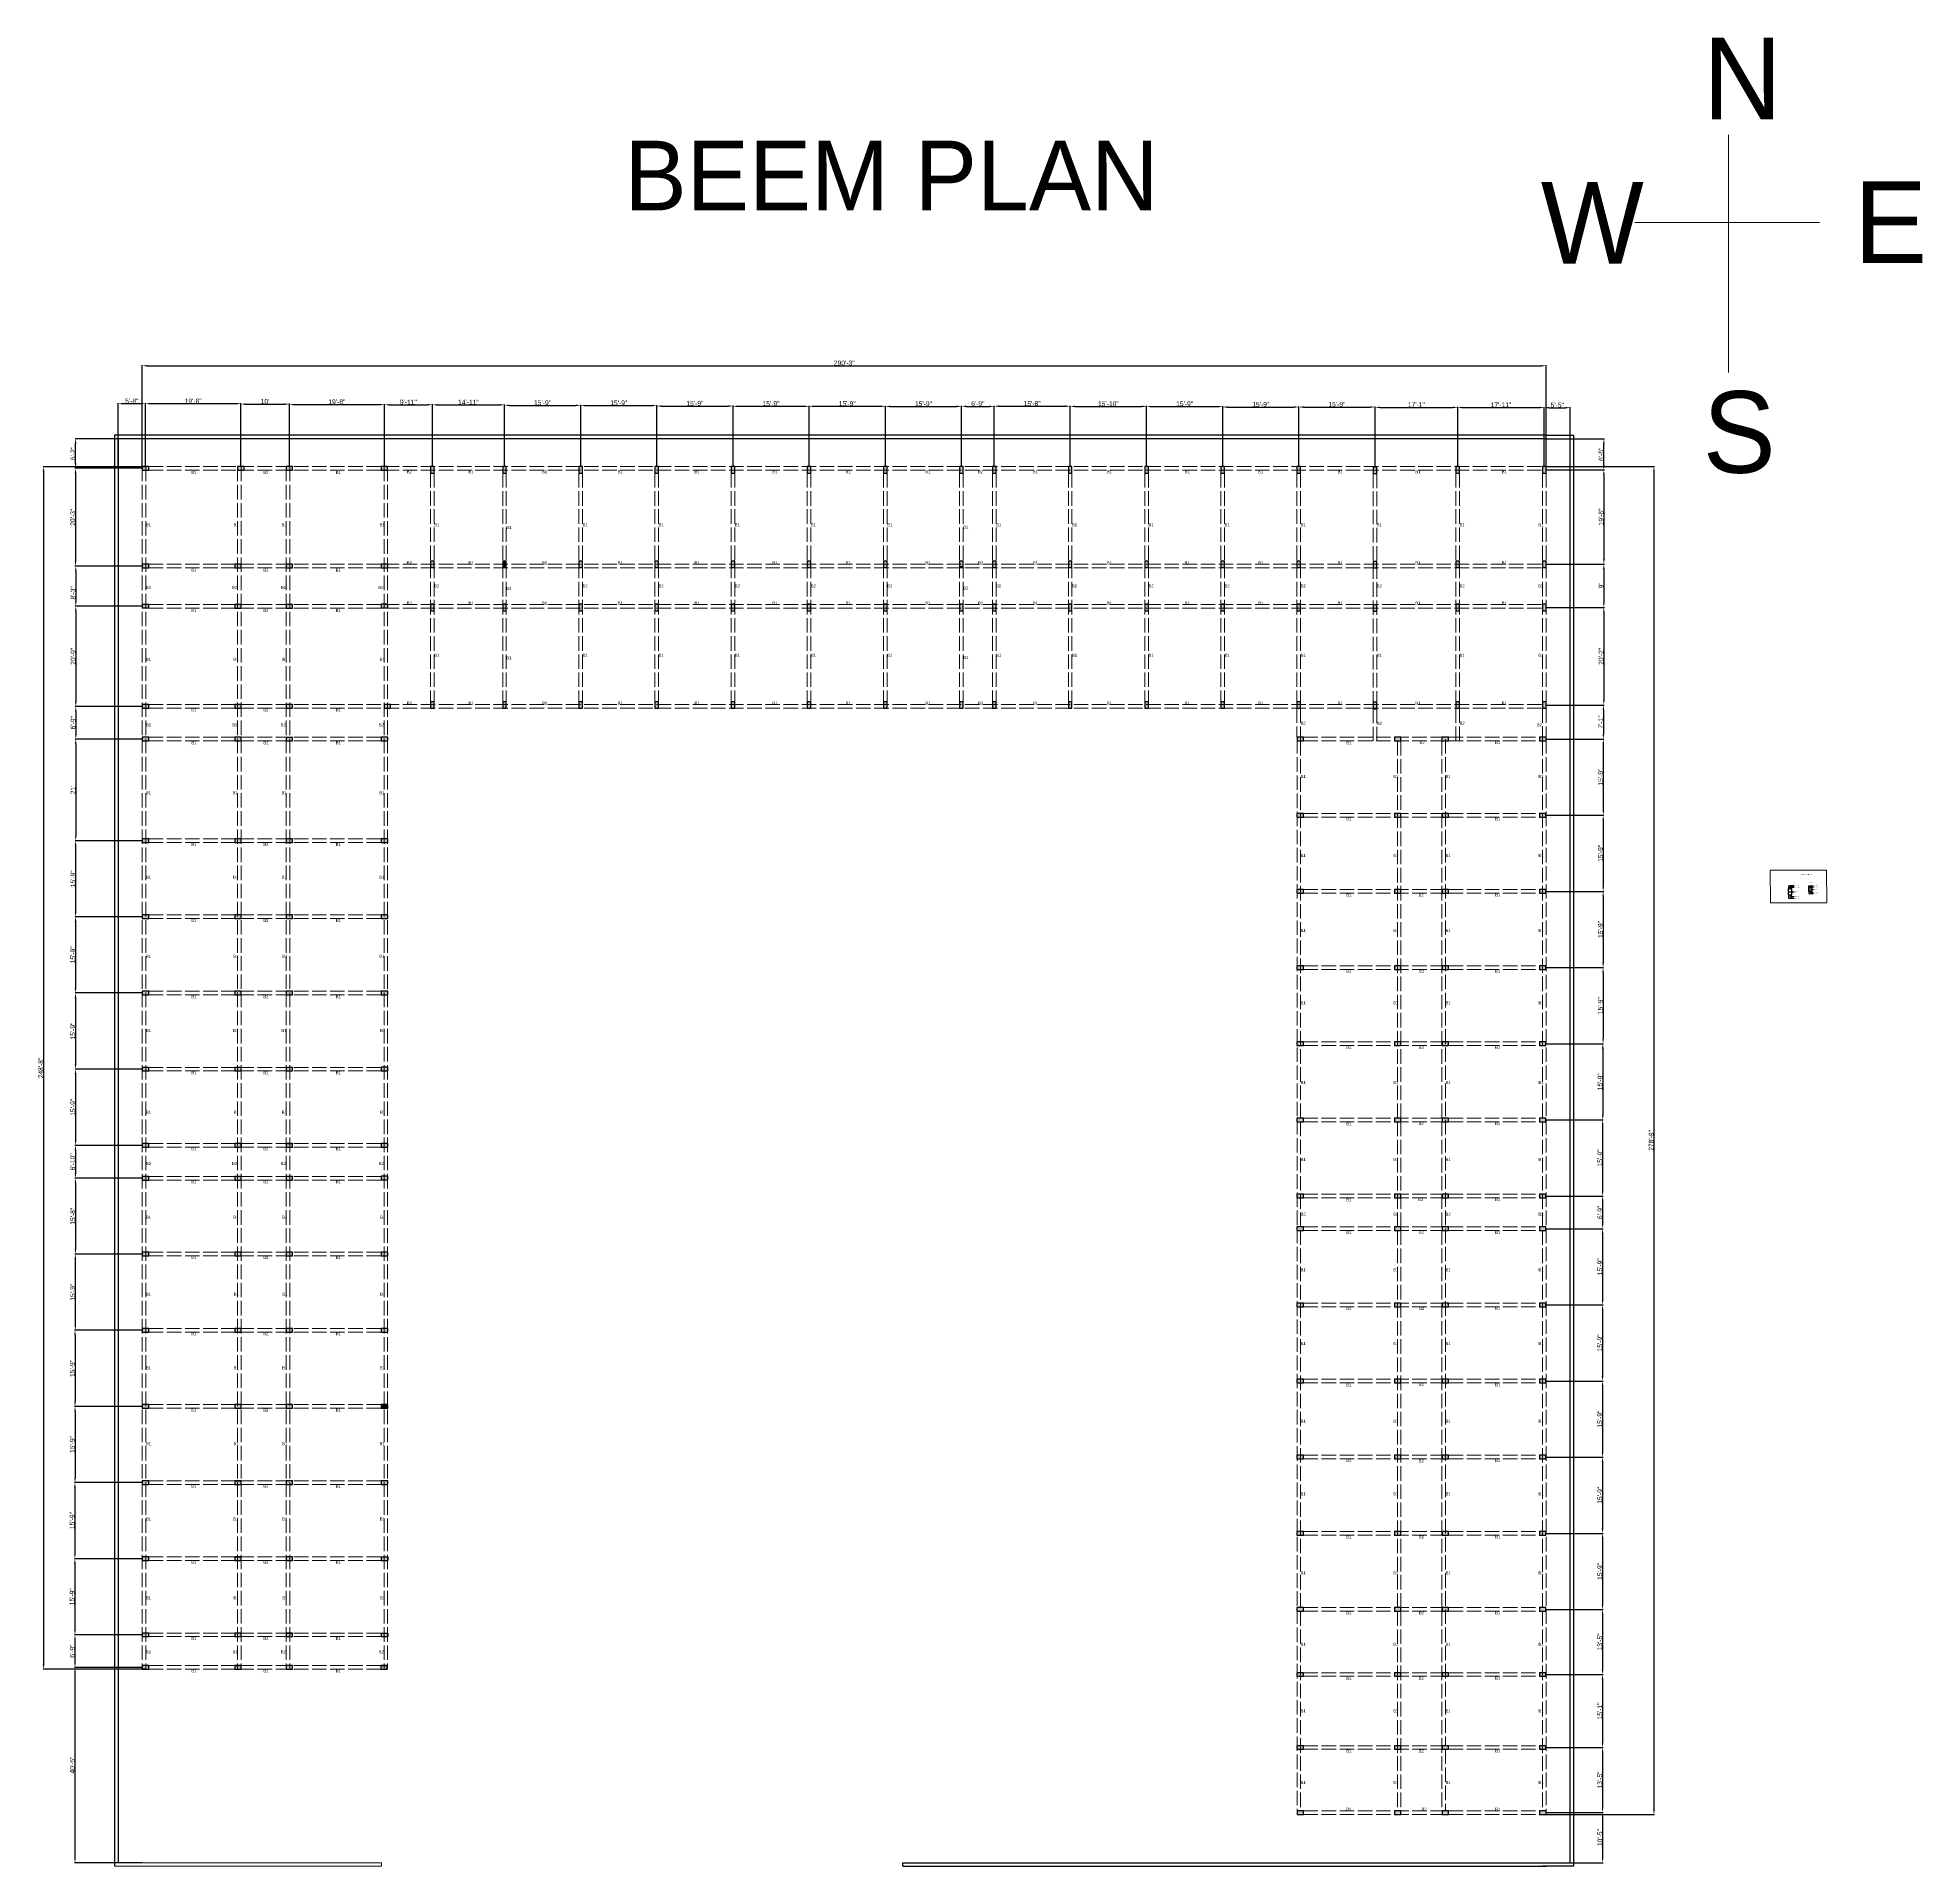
# Model space of a CAD drawing. Header units: feet. Extents: x 152 to 4828, y 91 to 4629.
import ezdxf
from ezdxf import colors
from ezdxf.entities.mleader import LeaderData, LeaderLine
from ezdxf.math import Vec2, Vec3

# ---------------------------------------------------------------- set-up
doc = ezdxf.new("R2010")
doc.units = ezdxf.units.FT
doc.linetypes.add('ACAD_ISO02W100', pattern=[15, 12, -3])
for name, color, linetype in [('dimension', 191, 'Continuous'), ('dotted line', 7, 'ACAD_ISO02W100'), ('lader', 210, 'Continuous'), ('STAIR CASE', 210, 'Continuous')]:
    doc.layers.add(name, color=color, linetype=linetype)
doc.dimstyles.new('ISO-25', dxfattribs={"dimtxt": 12, "dimasz": 12, "dimexe": 1.25, "dimexo": 0.625, "dimtad": 1, "dimdec": 0, "dimlunit": 4, "dimtxsty": 'Standard', "dimcen": 2.5, "dimadec": 0, "dimazin": 0, "dimtfac": 1, "dimtdec": 0, "dimtmove": 0, "dimatfit": 3, "dimfxl": 1, "dimarcsym": 0})

# ---------------------------------------------------------------- blocks, each defined once
blk = doc.blocks.new('*D4')
at = {"layer": 'Defpoints', "color": 0, "linetype": 'Continuous', "lineweight": 20, "ltscale": 3, "transparency": 16777216}
for p in [(411.6, 3560.1), (245.8, 3317.4), (411.6, 3317.4)]:
    blk.add_point(p, dxfattribs=at)
at = {"layer": 'dimension', "color": 0, "linetype": 'Continuous', "lineweight": -2, "ltscale": 3, "transparency": 16777216}
for p, q in [((410.9, 3560.1), (244.5, 3560.1)), ((245.8, 3548.1), (245.8, 3329.4)), ((410.9, 3317.4), (244.5, 3317.4))]:
    blk.add_line(p, q, dxfattribs=at)
at = {"layer": 'dimension', "color": 0, "linetype": 'Continuous', "lineweight": 20, "ltscale": 3, "transparency": 16777216}
for points in [[(243.8, 3548.1), (247.8, 3548.1), (245.8, 3560.1)], [(243.8, 3329.4), (247.8, 3329.4), (245.8, 3317.4)]]:
    blk.add_solid(points, dxfattribs=at)
at = {"layer": 'dimension', "color": 0, "linetype": 'Continuous', "lineweight": 20, "ltscale": 3, "transparency": 16777216, "insert": (239.2, 3438.7), "char_height": 12, "attachment_point": 5, "rotation": 90}
blk.add_mtext('20\'-3"', dxfattribs=at)
blk = doc.blocks.new('*D5')
at = {"layer": 'Defpoints', "color": 0, "linetype": 'Continuous', "lineweight": 20, "ltscale": 3, "transparency": 16777216}
for p in [(411.6, 3317.4), (246.5, 3218), (411.6, 3218)]:
    blk.add_point(p, dxfattribs=at)
at = {"layer": 'dimension', "color": 0, "linetype": 'Continuous', "lineweight": -2, "ltscale": 3, "transparency": 16777216}
for p, q in [((410.9, 3317.4), (245.3, 3317.4)), ((246.5, 3305.4), (246.5, 3230)), ((410.9, 3218), (245.3, 3218))]:
    blk.add_line(p, q, dxfattribs=at)
at = {"layer": 'dimension', "color": 0, "linetype": 'Continuous', "lineweight": 20, "ltscale": 3, "transparency": 16777216}
for points in [[(244.5, 3305.4), (248.5, 3305.4), (246.5, 3317.4)], [(244.5, 3230), (248.5, 3230), (246.5, 3218)]]:
    blk.add_solid(points, dxfattribs=at)
at = {"layer": 'dimension', "color": 0, "linetype": 'Continuous', "lineweight": 20, "ltscale": 3, "transparency": 16777216, "insert": (239.9, 3250.9), "char_height": 12, "attachment_point": 5, "rotation": 90}
blk.add_mtext('8\'-3"', dxfattribs=at)
blk = doc.blocks.new('*D6')
at = {"layer": 'Defpoints', "color": 0, "linetype": 'Continuous', "lineweight": 20, "ltscale": 3, "transparency": 16777216}
for p in [(411.6, 3218), (246.5, 2969.1), (411.6, 2969.1)]:
    blk.add_point(p, dxfattribs=at)
at = {"layer": 'dimension', "color": 0, "linetype": 'Continuous', "lineweight": -2, "ltscale": 3, "transparency": 16777216}
for p, q in [((410.9, 3218), (245.3, 3218)), ((246.5, 3206), (246.5, 2981.1)), ((410.9, 2969.1), (245.3, 2969.1))]:
    blk.add_line(p, q, dxfattribs=at)
at = {"layer": 'dimension', "color": 0, "linetype": 'Continuous', "lineweight": 20, "ltscale": 3, "transparency": 16777216}
for points in [[(244.5, 3206), (248.5, 3206), (246.5, 3218)], [(244.5, 2981.1), (248.5, 2981.1), (246.5, 2969.1)]]:
    blk.add_solid(points, dxfattribs=at)
at = {"layer": 'dimension', "color": 0, "linetype": 'Continuous', "lineweight": 20, "ltscale": 3, "transparency": 16777216, "insert": (239.9, 3093.6), "char_height": 12, "attachment_point": 5, "rotation": 90}
blk.add_mtext('20\'-9"', dxfattribs=at)
blk = doc.blocks.new('*D7')
at = {"layer": 'Defpoints', "color": 0, "linetype": 'Continuous', "lineweight": 20, "ltscale": 3, "transparency": 16777216}
for p in [(411.6, 2969.1), (246.5, 2888.1), (411.6, 2888.1)]:
    blk.add_point(p, dxfattribs=at)
at = {"layer": 'dimension', "color": 0, "linetype": 'Continuous', "lineweight": -2, "ltscale": 3, "transparency": 16777216}
for p, q in [((410.9, 2969.1), (245.3, 2969.1)), ((246.5, 2957.1), (246.5, 2900.1)), ((410.9, 2888.1), (245.3, 2888.1))]:
    blk.add_line(p, q, dxfattribs=at)
at = {"layer": 'dimension', "color": 0, "linetype": 'Continuous', "lineweight": 20, "ltscale": 3, "transparency": 16777216}
for points in [[(244.5, 2957.1), (248.5, 2957.1), (246.5, 2969.1)], [(244.5, 2900.1), (248.5, 2900.1), (246.5, 2888.1)]]:
    blk.add_solid(points, dxfattribs=at)
at = {"layer": 'dimension', "color": 0, "linetype": 'Continuous', "lineweight": 20, "ltscale": 3, "transparency": 16777216, "insert": (239.9, 2928.6), "char_height": 12, "attachment_point": 5, "rotation": 90}
blk.add_mtext('6\'-9"', dxfattribs=at)
blk = doc.blocks.new('*D8')
at = {"layer": 'Defpoints', "color": 0, "linetype": 'Continuous', "lineweight": 20, "ltscale": 3, "transparency": 16777216}
for p in [(411.6, 2888.1), (246.3, 2636), (411.6, 2636)]:
    blk.add_point(p, dxfattribs=at)
at = {"layer": 'dimension', "color": 0, "linetype": 'Continuous', "lineweight": -2, "ltscale": 3, "transparency": 16777216}
for p, q in [((410.9, 2888.1), (245, 2888.1)), ((246.3, 2876.1), (246.3, 2648)), ((410.9, 2636), (245, 2636))]:
    blk.add_line(p, q, dxfattribs=at)
at = {"layer": 'dimension', "color": 0, "linetype": 'Continuous', "lineweight": 20, "ltscale": 3, "transparency": 16777216}
for points in [[(244.3, 2876.1), (248.3, 2876.1), (246.3, 2888.1)], [(244.3, 2648), (248.3, 2648), (246.3, 2636)]]:
    blk.add_solid(points, dxfattribs=at)
at = {"layer": 'dimension', "color": 0, "linetype": 'Continuous', "lineweight": 20, "ltscale": 3, "transparency": 16777216, "insert": (239.7, 2762.1), "char_height": 12, "attachment_point": 5, "rotation": 90}
blk.add_mtext("21'", dxfattribs=at)
blk = doc.blocks.new('*D9')
at = {"layer": 'Defpoints', "color": 0, "linetype": 'Continuous', "lineweight": 20, "ltscale": 3, "transparency": 16777216}
for p in [(411.6, 2636), (246.1, 2447.1), (411.6, 2447.1)]:
    blk.add_point(p, dxfattribs=at)
at = {"layer": 'dimension', "color": 0, "linetype": 'Continuous', "lineweight": -2, "ltscale": 3, "transparency": 16777216}
for p, q in [((410.9, 2636), (244.9, 2636)), ((246.1, 2624), (246.1, 2459.1)), ((410.9, 2447.1), (244.9, 2447.1))]:
    blk.add_line(p, q, dxfattribs=at)
at = {"layer": 'dimension', "color": 0, "linetype": 'Continuous', "lineweight": 20, "ltscale": 3, "transparency": 16777216}
for points in [[(244.1, 2624), (248.1, 2624), (246.1, 2636)], [(244.1, 2459.1), (248.1, 2459.1), (246.1, 2447.1)]]:
    blk.add_solid(points, dxfattribs=at)
at = {"layer": 'dimension', "color": 0, "linetype": 'Continuous', "lineweight": 20, "ltscale": 3, "transparency": 16777216, "insert": (239.5, 2541.6), "char_height": 12, "attachment_point": 5, "rotation": 90}
blk.add_mtext('15\'-9"', dxfattribs=at)
blk = doc.blocks.new('*D10')
at = {"layer": 'Defpoints', "color": 0, "linetype": 'Continuous', "lineweight": 20, "ltscale": 3, "transparency": 16777216}
for p in [(411.6, 2447.1), (245.9, 2258.1), (411.6, 2258.1)]:
    blk.add_point(p, dxfattribs=at)
at = {"layer": 'dimension', "color": 0, "linetype": 'Continuous', "lineweight": -2, "ltscale": 3, "transparency": 16777216}
for p, q in [((410.9, 2447.1), (244.7, 2447.1)), ((245.9, 2435.1), (245.9, 2270.1)), ((410.9, 2258.1), (244.7, 2258.1))]:
    blk.add_line(p, q, dxfattribs=at)
at = {"layer": 'dimension', "color": 0, "linetype": 'Continuous', "lineweight": 20, "ltscale": 3, "transparency": 16777216}
for points in [[(243.9, 2435.1), (247.9, 2435.1), (245.9, 2447.1)], [(243.9, 2270.1), (247.9, 2270.1), (245.9, 2258.1)]]:
    blk.add_solid(points, dxfattribs=at)
at = {"layer": 'dimension', "color": 0, "linetype": 'Continuous', "lineweight": 20, "ltscale": 3, "transparency": 16777216, "insert": (239.3, 2352.6), "char_height": 12, "attachment_point": 5, "rotation": 90}
blk.add_mtext('15\'-9"', dxfattribs=at)
blk = doc.blocks.new('*D11')
at = {"layer": 'Defpoints', "color": 0, "linetype": 'Continuous', "lineweight": 20, "ltscale": 3, "transparency": 16777216}
for p in [(411.6, 2258.1), (245.8, 2069), (411.6, 2069)]:
    blk.add_point(p, dxfattribs=at)
at = {"layer": 'dimension', "color": 0, "linetype": 'Continuous', "lineweight": -2, "ltscale": 3, "transparency": 16777216}
for p, q in [((410.9, 2258.1), (244.6, 2258.1)), ((245.8, 2246.1), (245.8, 2081)), ((410.9, 2069), (244.6, 2069))]:
    blk.add_line(p, q, dxfattribs=at)
at = {"layer": 'dimension', "color": 0, "linetype": 'Continuous', "lineweight": 20, "ltscale": 3, "transparency": 16777216}
for points in [[(243.8, 2246.1), (247.8, 2246.1), (245.8, 2258.1)], [(243.8, 2081), (247.8, 2081), (245.8, 2069)]]:
    blk.add_solid(points, dxfattribs=at)
at = {"layer": 'dimension', "color": 0, "linetype": 'Continuous', "lineweight": 20, "ltscale": 3, "transparency": 16777216, "insert": (239.2, 2163.5), "char_height": 12, "attachment_point": 5, "rotation": 90}
blk.add_mtext('15\'-9"', dxfattribs=at)
blk = doc.blocks.new('*D12')
at = {"layer": 'Defpoints', "color": 0, "linetype": 'Continuous', "lineweight": 20, "ltscale": 3, "transparency": 16777216}
for p in [(411.6, 2069), (245.9, 1879.8), (411.6, 1879.8)]:
    blk.add_point(p, dxfattribs=at)
at = {"layer": 'dimension', "color": 0, "linetype": 'Continuous', "lineweight": -2, "ltscale": 3, "transparency": 16777216}
for p, q in [((410.9, 2069), (244.6, 2069)), ((245.9, 2057), (245.9, 1891.8)), ((410.9, 1879.8), (244.6, 1879.8))]:
    blk.add_line(p, q, dxfattribs=at)
at = {"layer": 'dimension', "color": 0, "linetype": 'Continuous', "lineweight": 20, "ltscale": 3, "transparency": 16777216}
for points in [[(243.9, 2057), (247.9, 2057), (245.9, 2069)], [(243.9, 1891.8), (247.9, 1891.8), (245.9, 1879.8)]]:
    blk.add_solid(points, dxfattribs=at)
at = {"layer": 'dimension', "color": 0, "linetype": 'Continuous', "lineweight": 20, "ltscale": 3, "transparency": 16777216, "insert": (239.3, 1974.4), "char_height": 12, "attachment_point": 5, "rotation": 90}
blk.add_mtext('15\'-9"', dxfattribs=at)
blk = doc.blocks.new('*D13')
at = {"layer": 'Defpoints', "color": 0, "linetype": 'Continuous', "lineweight": 20, "ltscale": 3, "transparency": 16777216}
for p in [(411.6, 1879.8), (245.6, 1798.1), (411.6, 1798.1)]:
    blk.add_point(p, dxfattribs=at)
at = {"layer": 'dimension', "color": 0, "linetype": 'Continuous', "lineweight": -2, "ltscale": 3, "transparency": 16777216}
for p, q in [((410.9, 1879.8), (244.3, 1879.8)), ((245.6, 1867.8), (245.6, 1810.1)), ((410.9, 1798.1), (244.3, 1798.1))]:
    blk.add_line(p, q, dxfattribs=at)
at = {"layer": 'dimension', "color": 0, "linetype": 'Continuous', "lineweight": 20, "ltscale": 3, "transparency": 16777216}
for points in [[(243.6, 1867.8), (247.6, 1867.8), (245.6, 1879.8)], [(243.6, 1810.1), (247.6, 1810.1), (245.6, 1798.1)]]:
    blk.add_solid(points, dxfattribs=at)
at = {"layer": 'dimension', "color": 0, "linetype": 'Continuous', "lineweight": 20, "ltscale": 3, "transparency": 16777216, "insert": (238.9, 1839), "char_height": 12, "attachment_point": 5, "rotation": 90}
blk.add_mtext('6\'-10"', dxfattribs=at)
blk = doc.blocks.new('*D14')
at = {"layer": 'Defpoints', "color": 0, "linetype": 'Continuous', "lineweight": 20, "ltscale": 3, "transparency": 16777216}
for p in [(411.6, 1798.1), (245.7, 1610), (411.6, 1610)]:
    blk.add_point(p, dxfattribs=at)
at = {"layer": 'dimension', "color": 0, "linetype": 'Continuous', "lineweight": -2, "ltscale": 3, "transparency": 16777216}
for p, q in [((410.9, 1798.1), (244.5, 1798.1)), ((245.7, 1786.1), (245.7, 1622)), ((410.9, 1610), (244.5, 1610))]:
    blk.add_line(p, q, dxfattribs=at)
at = {"layer": 'dimension', "color": 0, "linetype": 'Continuous', "lineweight": 20, "ltscale": 3, "transparency": 16777216}
for points in [[(243.7, 1786.1), (247.7, 1786.1), (245.7, 1798.1)], [(243.7, 1622), (247.7, 1622), (245.7, 1610)]]:
    blk.add_solid(points, dxfattribs=at)
at = {"layer": 'dimension', "color": 0, "linetype": 'Continuous', "lineweight": 20, "ltscale": 3, "transparency": 16777216, "insert": (239.1, 1704), "char_height": 12, "attachment_point": 5, "rotation": 90}
blk.add_mtext('15\'-8"', dxfattribs=at)
blk = doc.blocks.new('*D15')
at = {"layer": 'Defpoints', "color": 0, "linetype": 'Continuous', "lineweight": 20, "ltscale": 3, "transparency": 16777216}
for p in [(420.6, 3564), (166.5, 579.6), (420.6, 579.6)]:
    blk.add_point(p, dxfattribs=at)
at = {"layer": 'dimension', "color": 0, "linetype": 'Continuous', "lineweight": -2, "ltscale": 3, "transparency": 16777216}
for p, q in [((419.9, 3564), (165.2, 3564)), ((166.5, 3552), (166.5, 591.6)), ((419.9, 579.6), (165.2, 579.6))]:
    blk.add_line(p, q, dxfattribs=at)
at = {"layer": 'dimension', "color": 0, "linetype": 'Continuous', "lineweight": 20, "ltscale": 3, "transparency": 16777216}
for points in [[(164.5, 3552), (168.5, 3552), (166.5, 3564)], [(164.5, 591.6), (168.5, 591.6), (166.5, 579.6)]]:
    blk.add_solid(points, dxfattribs=at)
at = {"layer": 'dimension', "color": 0, "linetype": 'Continuous', "lineweight": 20, "ltscale": 3, "transparency": 16777216, "insert": (159.8, 2071.8), "char_height": 12, "attachment_point": 5, "rotation": 90}
blk.add_mtext('248\'-8"', dxfattribs=at)
blk = doc.blocks.new('*D16')
at = {"layer": 'Defpoints', "color": 0, "linetype": 'Continuous', "lineweight": 20, "ltscale": 3, "transparency": 16777216}
for p in [(411.6, 1610), (245.3, 1420.9), (411.6, 1420.9)]:
    blk.add_point(p, dxfattribs=at)
at = {"layer": 'dimension', "color": 0, "linetype": 'Continuous', "lineweight": -2, "ltscale": 3, "transparency": 16777216}
for p, q in [((410.9, 1610), (244.1, 1610)), ((245.3, 1598), (245.3, 1432.9)), ((410.9, 1420.9), (244.1, 1420.9))]:
    blk.add_line(p, q, dxfattribs=at)
at = {"layer": 'dimension', "color": 0, "linetype": 'Continuous', "lineweight": 20, "ltscale": 3, "transparency": 16777216}
for points in [[(243.3, 1598), (247.3, 1598), (245.3, 1610)], [(243.3, 1432.9), (247.3, 1432.9), (245.3, 1420.9)]]:
    blk.add_solid(points, dxfattribs=at)
at = {"layer": 'dimension', "color": 0, "linetype": 'Continuous', "lineweight": 20, "ltscale": 3, "transparency": 16777216, "insert": (238.7, 1515.4), "char_height": 12, "attachment_point": 5, "rotation": 90}
blk.add_mtext('15\'-9"', dxfattribs=at)
blk = doc.blocks.new('*D17')
at = {"layer": 'Defpoints', "color": 0, "linetype": 'Continuous', "lineweight": 20, "ltscale": 3, "transparency": 16777216}
for p in [(411.6, 1420.9), (244.6, 1231.9), (411.6, 1231.9)]:
    blk.add_point(p, dxfattribs=at)
at = {"layer": 'dimension', "color": 0, "linetype": 'Continuous', "lineweight": -2, "ltscale": 3, "transparency": 16777216}
for p, q in [((410.9, 1420.9), (243.4, 1420.9)), ((244.6, 1408.9), (244.6, 1243.9)), ((410.9, 1231.9), (243.4, 1231.9))]:
    blk.add_line(p, q, dxfattribs=at)
at = {"layer": 'dimension', "color": 0, "linetype": 'Continuous', "lineweight": 20, "ltscale": 3, "transparency": 16777216}
for points in [[(242.6, 1408.9), (246.6, 1408.9), (244.6, 1420.9)], [(242.6, 1243.9), (246.6, 1243.9), (244.6, 1231.9)]]:
    blk.add_solid(points, dxfattribs=at)
at = {"layer": 'dimension', "color": 0, "linetype": 'Continuous', "lineweight": 20, "ltscale": 3, "transparency": 16777216, "insert": (238, 1326.4), "char_height": 12, "attachment_point": 5, "rotation": 90}
blk.add_mtext('15\'-9"', dxfattribs=at)
blk = doc.blocks.new('*D18')
at = {"layer": 'Defpoints', "color": 0, "linetype": 'Continuous', "lineweight": 20, "ltscale": 3, "transparency": 16777216}
for p in [(411.6, 1231.9), (244.6, 1043.1), (411.6, 1043.1)]:
    blk.add_point(p, dxfattribs=at)
at = {"layer": 'dimension', "color": 0, "linetype": 'Continuous', "lineweight": -2, "ltscale": 3, "transparency": 16777216}
for p, q in [((410.9, 1231.9), (243.3, 1231.9)), ((244.6, 1219.9), (244.6, 1055.1)), ((410.9, 1043.1), (243.3, 1043.1))]:
    blk.add_line(p, q, dxfattribs=at)
at = {"layer": 'dimension', "color": 0, "linetype": 'Continuous', "lineweight": 20, "ltscale": 3, "transparency": 16777216}
for points in [[(242.6, 1219.9), (246.6, 1219.9), (244.6, 1231.9)], [(242.6, 1055.1), (246.6, 1055.1), (244.6, 1043.1)]]:
    blk.add_solid(points, dxfattribs=at)
at = {"layer": 'dimension', "color": 0, "linetype": 'Continuous', "lineweight": 20, "ltscale": 3, "transparency": 16777216, "insert": (237.9, 1137.5), "char_height": 12, "attachment_point": 5, "rotation": 90}
blk.add_mtext('15\'-9"', dxfattribs=at)
blk = doc.blocks.new('*D19')
at = {"layer": 'Defpoints', "color": 0, "linetype": 'Continuous', "lineweight": 20, "ltscale": 3, "transparency": 16777216}
for p in [(411.6, 1043.1), (244.3, 854.1), (411.6, 854.1)]:
    blk.add_point(p, dxfattribs=at)
at = {"layer": 'dimension', "color": 0, "linetype": 'Continuous', "lineweight": -2, "ltscale": 3, "transparency": 16777216}
for p, q in [((410.9, 1043.1), (243, 1043.1)), ((244.3, 1031.1), (244.3, 866.1)), ((410.9, 854.1), (243, 854.1))]:
    blk.add_line(p, q, dxfattribs=at)
at = {"layer": 'dimension', "color": 0, "linetype": 'Continuous', "lineweight": 20, "ltscale": 3, "transparency": 16777216}
for points in [[(242.3, 1031.1), (246.3, 1031.1), (244.3, 1043.1)], [(242.3, 866.1), (246.3, 866.1), (244.3, 854.1)]]:
    blk.add_solid(points, dxfattribs=at)
at = {"layer": 'dimension', "color": 0, "linetype": 'Continuous', "lineweight": 20, "ltscale": 3, "transparency": 16777216, "insert": (237.6, 948.6), "char_height": 12, "attachment_point": 5, "rotation": 90}
blk.add_mtext('15\'-9"', dxfattribs=at)
blk = doc.blocks.new('*D20')
at = {"layer": 'Defpoints', "color": 0, "linetype": 'Continuous', "lineweight": 20, "ltscale": 3, "transparency": 16777216}
for p in [(411.6, 854.1), (244.3, 665.1), (411.6, 665.1)]:
    blk.add_point(p, dxfattribs=at)
at = {"layer": 'dimension', "color": 0, "linetype": 'Continuous', "lineweight": -2, "ltscale": 3, "transparency": 16777216}
for p, q in [((410.9, 854.1), (243.1, 854.1)), ((244.3, 842.1), (244.3, 677.1)), ((410.9, 665.1), (243.1, 665.1))]:
    blk.add_line(p, q, dxfattribs=at)
at = {"layer": 'dimension', "color": 0, "linetype": 'Continuous', "lineweight": 20, "ltscale": 3, "transparency": 16777216}
for points in [[(242.3, 842.1), (246.3, 842.1), (244.3, 854.1)], [(242.3, 677.1), (246.3, 677.1), (244.3, 665.1)]]:
    blk.add_solid(points, dxfattribs=at)
at = {"layer": 'dimension', "color": 0, "linetype": 'Continuous', "lineweight": 20, "ltscale": 3, "transparency": 16777216, "insert": (237.7, 759.6), "char_height": 12, "attachment_point": 5, "rotation": 90}
blk.add_mtext('15\'-9"', dxfattribs=at)
blk = doc.blocks.new('*D21')
at = {"layer": 'Defpoints', "color": 0, "linetype": 'Continuous', "lineweight": 20, "ltscale": 3, "transparency": 16777216}
for p in [(411.6, 665.1), (244.5, 584.1), (411.6, 584.1)]:
    blk.add_point(p, dxfattribs=at)
at = {"layer": 'dimension', "color": 0, "linetype": 'Continuous', "lineweight": -2, "ltscale": 3, "transparency": 16777216}
for p, q in [((410.9, 665.1), (243.3, 665.1)), ((244.5, 653.1), (244.5, 596.1)), ((410.9, 584.1), (243.3, 584.1))]:
    blk.add_line(p, q, dxfattribs=at)
at = {"layer": 'dimension', "color": 0, "linetype": 'Continuous', "lineweight": 20, "ltscale": 3, "transparency": 16777216}
for points in [[(242.5, 653.1), (246.5, 653.1), (244.5, 665.1)], [(242.5, 596.1), (246.5, 596.1), (244.5, 584.1)]]:
    blk.add_solid(points, dxfattribs=at)
at = {"layer": 'dimension', "color": 0, "linetype": 'Continuous', "lineweight": 20, "ltscale": 3, "transparency": 16777216, "insert": (237.9, 624.6), "char_height": 12, "attachment_point": 5, "rotation": 90}
blk.add_mtext('6\'-9"', dxfattribs=at)
blk = doc.blocks.new('*D22')
at = {"layer": 'Defpoints', "color": 0, "linetype": 'Continuous', "lineweight": 20, "ltscale": 3, "transparency": 16777216}
for p in [(411.6, 584.1), (244.5, 99.6), (411.6, 99.6)]:
    blk.add_point(p, dxfattribs=at)
at = {"layer": 'dimension', "color": 0, "linetype": 'Continuous', "lineweight": -2, "ltscale": 3, "transparency": 16777216}
for p, q in [((410.9, 584.1), (243.3, 584.1)), ((244.5, 572.1), (244.5, 111.6)), ((410.9, 99.6), (243.3, 99.6))]:
    blk.add_line(p, q, dxfattribs=at)
at = {"layer": 'dimension', "color": 0, "linetype": 'Continuous', "lineweight": 20, "ltscale": 3, "transparency": 16777216}
for points in [[(242.5, 572.1), (246.5, 572.1), (244.5, 584.1)], [(242.5, 111.6), (246.5, 111.6), (244.5, 99.6)]]:
    blk.add_solid(points, dxfattribs=at)
at = {"layer": 'dimension', "color": 0, "linetype": 'Continuous', "lineweight": 20, "ltscale": 3, "transparency": 16777216, "insert": (237.9, 341.9), "char_height": 12, "attachment_point": 5, "rotation": 90}
blk.add_mtext('40\'-5"', dxfattribs=at)
blk = doc.blocks.new('*D23')
at = {"layer": 'Defpoints', "color": 0, "linetype": 'Continuous', "lineweight": 20, "ltscale": 3, "transparency": 16777216}
for p in [(656, 3720.6), (419.6, 3564.6), (656, 3564.6)]:
    blk.add_point(p, dxfattribs=at)
at = {"layer": 'dimension', "color": 0, "linetype": 'Continuous', "lineweight": -2, "ltscale": 3, "transparency": 16777216}
for p, q in [((419.6, 3565.2), (419.6, 3721.8)), ((431.6, 3720.6), (644, 3720.6)), ((656, 3565.2), (656, 3721.8))]:
    blk.add_line(p, q, dxfattribs=at)
at = {"layer": 'dimension', "color": 0, "linetype": 'Continuous', "lineweight": 20, "ltscale": 3, "transparency": 16777216}
for points in [[(431.6, 3722.6), (431.6, 3718.6), (419.6, 3720.6)], [(644, 3722.6), (644, 3718.6), (656, 3720.6)]]:
    blk.add_solid(points, dxfattribs=at)
at = {"layer": 'dimension', "color": 0, "linetype": 'Continuous', "lineweight": 20, "ltscale": 3, "transparency": 16777216, "insert": (537.8, 3727.2), "char_height": 12, "attachment_point": 5}
blk.add_mtext('19\'-8"', dxfattribs=at)
blk = doc.blocks.new('*D24')
at = {"layer": 'Defpoints', "color": 0, "linetype": 'Continuous', "lineweight": 20, "ltscale": 3, "transparency": 16777216}
for p in [(776.4, 3719.4), (656, 3564.6), (776.4, 3564.6)]:
    blk.add_point(p, dxfattribs=at)
at = {"layer": 'dimension', "color": 0, "linetype": 'Continuous', "lineweight": -2, "ltscale": 3, "transparency": 16777216}
for p, q in [((656, 3565.2), (656, 3720.7)), ((668, 3719.4), (764.4, 3719.4)), ((776.4, 3565.2), (776.4, 3720.7))]:
    blk.add_line(p, q, dxfattribs=at)
at = {"layer": 'dimension', "color": 0, "linetype": 'Continuous', "lineweight": 20, "ltscale": 3, "transparency": 16777216}
for points in [[(668, 3721.4), (668, 3717.4), (656, 3719.4)], [(764.4, 3721.4), (764.4, 3717.4), (776.4, 3719.4)]]:
    blk.add_solid(points, dxfattribs=at)
at = {"layer": 'dimension', "color": 0, "linetype": 'Continuous', "lineweight": 20, "ltscale": 3, "transparency": 16777216, "insert": (716.2, 3726.1), "char_height": 12, "attachment_point": 5}
blk.add_mtext("10'", dxfattribs=at)
blk = doc.blocks.new('*D25')
at = {"layer": 'Defpoints', "color": 0, "linetype": 'Continuous', "lineweight": 20, "ltscale": 3, "transparency": 16777216}
for p in [(1012.3, 3718.2), (776.4, 3564.6), (1012.3, 3564.6)]:
    blk.add_point(p, dxfattribs=at)
at = {"layer": 'dimension', "color": 0, "linetype": 'Continuous', "lineweight": -2, "ltscale": 3, "transparency": 16777216}
for p, q in [((776.4, 3565.2), (776.4, 3719.5)), ((788.4, 3718.2), (1000.3, 3718.2)), ((1012.3, 3565.2), (1012.3, 3719.5))]:
    blk.add_line(p, q, dxfattribs=at)
at = {"layer": 'dimension', "color": 0, "linetype": 'Continuous', "lineweight": 20, "ltscale": 3, "transparency": 16777216}
for points in [[(788.4, 3720.2), (788.4, 3716.2), (776.4, 3718.2)], [(1000.3, 3720.2), (1000.3, 3716.2), (1012.3, 3718.2)]]:
    blk.add_solid(points, dxfattribs=at)
at = {"layer": 'dimension', "color": 0, "linetype": 'Continuous', "lineweight": 20, "ltscale": 3, "transparency": 16777216, "insert": (894.3, 3724.9), "char_height": 12, "attachment_point": 5}
blk.add_mtext('19\'-8"', dxfattribs=at)
blk = doc.blocks.new('*D26')
at = {"layer": 'Defpoints', "color": 0, "linetype": 'Continuous', "lineweight": 20, "ltscale": 3, "transparency": 16777216}
for p in [(1131.2, 3717.9), (1012.3, 3564.6), (1131.2, 3564.4)]:
    blk.add_point(p, dxfattribs=at)
at = {"layer": 'dimension', "color": 0, "linetype": 'Continuous', "lineweight": -2, "ltscale": 3, "transparency": 16777216}
for p, q in [((1012.3, 3565.2), (1012.3, 3719.1)), ((1024.3, 3717.9), (1119.2, 3717.9)), ((1131.2, 3565), (1131.2, 3719.1))]:
    blk.add_line(p, q, dxfattribs=at)
at = {"layer": 'dimension', "color": 0, "linetype": 'Continuous', "lineweight": 20, "ltscale": 3, "transparency": 16777216}
for points in [[(1024.3, 3719.9), (1024.3, 3715.9), (1012.3, 3717.9)], [(1119.2, 3719.9), (1119.2, 3715.9), (1131.2, 3717.9)]]:
    blk.add_solid(points, dxfattribs=at)
at = {"layer": 'dimension', "color": 0, "linetype": 'Continuous', "lineweight": 20, "ltscale": 3, "transparency": 16777216, "insert": (1071.7, 3724.5), "char_height": 12, "attachment_point": 5}
blk.add_mtext('9\'-11"', dxfattribs=at)
blk = doc.blocks.new('*D27')
at = {"layer": 'Defpoints', "color": 0, "linetype": 'Continuous', "lineweight": 20, "ltscale": 3, "transparency": 16777216}
for p in [(1310.2, 3717.6), (1131.2, 3564.4), (1310.2, 3564.4)]:
    blk.add_point(p, dxfattribs=at)
at = {"layer": 'dimension', "color": 0, "linetype": 'Continuous', "lineweight": -2, "ltscale": 3, "transparency": 16777216}
for p, q in [((1131.2, 3565), (1131.2, 3718.8)), ((1143.2, 3717.6), (1298.2, 3717.6)), ((1310.2, 3565), (1310.2, 3718.8))]:
    blk.add_line(p, q, dxfattribs=at)
at = {"layer": 'dimension', "color": 0, "linetype": 'Continuous', "lineweight": 20, "ltscale": 3, "transparency": 16777216}
for points in [[(1143.2, 3719.6), (1143.2, 3715.6), (1131.2, 3717.6)], [(1298.2, 3719.6), (1298.2, 3715.6), (1310.2, 3717.6)]]:
    blk.add_solid(points, dxfattribs=at)
at = {"layer": 'dimension', "color": 0, "linetype": 'Continuous', "lineweight": 20, "ltscale": 3, "transparency": 16777216, "insert": (1220.7, 3724.2), "char_height": 12, "attachment_point": 5}
blk.add_mtext('14\'-11"', dxfattribs=at)
blk = doc.blocks.new('*D28')
at = {"layer": 'Defpoints', "color": 0, "linetype": 'Continuous', "lineweight": 20, "ltscale": 3, "transparency": 16777216}
for p in [(1499.3, 3716.4), (1310.2, 3564.4), (1499.3, 3564.4)]:
    blk.add_point(p, dxfattribs=at)
at = {"layer": 'dimension', "color": 0, "linetype": 'Continuous', "lineweight": -2, "ltscale": 3, "transparency": 16777216}
for p, q in [((1310.2, 3565), (1310.2, 3717.6)), ((1322.2, 3716.4), (1487.3, 3716.4)), ((1499.3, 3565), (1499.3, 3717.6))]:
    blk.add_line(p, q, dxfattribs=at)
at = {"layer": 'dimension', "color": 0, "linetype": 'Continuous', "lineweight": 20, "ltscale": 3, "transparency": 16777216}
for points in [[(1322.2, 3718.4), (1322.2, 3714.4), (1310.2, 3716.4)], [(1487.3, 3718.4), (1487.3, 3714.4), (1499.3, 3716.4)]]:
    blk.add_solid(points, dxfattribs=at)
at = {"layer": 'dimension', "color": 0, "linetype": 'Continuous', "lineweight": 20, "ltscale": 3, "transparency": 16777216, "insert": (1404.7, 3723), "char_height": 12, "attachment_point": 5}
blk.add_mtext('15\'-9"', dxfattribs=at)
blk = doc.blocks.new('*D29')
at = {"layer": 'Defpoints', "color": 0, "linetype": 'Continuous', "lineweight": 20, "ltscale": 3, "transparency": 16777216}
for p in [(1688, 3715.8), (1499.3, 3564.4), (1688, 3564.4)]:
    blk.add_point(p, dxfattribs=at)
at = {"layer": 'dimension', "color": 0, "linetype": 'Continuous', "lineweight": -2, "ltscale": 3, "transparency": 16777216}
for p, q in [((1499.3, 3565), (1499.3, 3717.1)), ((1511.3, 3715.8), (1676, 3715.8)), ((1688, 3565), (1688, 3717.1))]:
    blk.add_line(p, q, dxfattribs=at)
at = {"layer": 'dimension', "color": 0, "linetype": 'Continuous', "lineweight": 20, "ltscale": 3, "transparency": 16777216}
for points in [[(1511.3, 3717.8), (1511.3, 3713.8), (1499.3, 3715.8)], [(1676, 3717.8), (1676, 3713.8), (1688, 3715.8)]]:
    blk.add_solid(points, dxfattribs=at)
at = {"layer": 'dimension', "color": 0, "linetype": 'Continuous', "lineweight": 20, "ltscale": 3, "transparency": 16777216, "insert": (1593.7, 3722.4), "char_height": 12, "attachment_point": 5}
blk.add_mtext('15\'-9"', dxfattribs=at)
blk = doc.blocks.new('*D30')
at = {"layer": 'Defpoints', "color": 0, "linetype": 'Continuous', "lineweight": 20, "ltscale": 3, "transparency": 16777216}
for p in [(1877.2, 3714.6), (1688, 3564.4), (1877.2, 3564.4)]:
    blk.add_point(p, dxfattribs=at)
at = {"layer": 'dimension', "color": 0, "linetype": 'Continuous', "lineweight": -2, "ltscale": 3, "transparency": 16777216}
for p, q in [((1688, 3565), (1688, 3715.8)), ((1700, 3714.6), (1865.2, 3714.6)), ((1877.2, 3565), (1877.2, 3715.8))]:
    blk.add_line(p, q, dxfattribs=at)
at = {"layer": 'dimension', "color": 0, "linetype": 'Continuous', "lineweight": 20, "ltscale": 3, "transparency": 16777216}
for points in [[(1700, 3716.6), (1700, 3712.6), (1688, 3714.6)], [(1865.2, 3716.6), (1865.2, 3712.6), (1877.2, 3714.6)]]:
    blk.add_solid(points, dxfattribs=at)
at = {"layer": 'dimension', "color": 0, "linetype": 'Continuous', "lineweight": 20, "ltscale": 3, "transparency": 16777216, "insert": (1782.6, 3721.2), "char_height": 12, "attachment_point": 5}
blk.add_mtext('15\'-9"', dxfattribs=at)
blk = doc.blocks.new('*D31')
at = {"layer": 'Defpoints', "color": 0, "linetype": 'Continuous', "lineweight": 20, "ltscale": 3, "transparency": 16777216}
for p in [(2065.9, 3714.1), (1877.2, 3564.4), (2065.9, 3564.4)]:
    blk.add_point(p, dxfattribs=at)
at = {"layer": 'dimension', "color": 0, "linetype": 'Continuous', "lineweight": -2, "ltscale": 3, "transparency": 16777216}
for p, q in [((1877.2, 3565), (1877.2, 3715.3)), ((1889.2, 3714.1), (2053.9, 3714.1)), ((2065.9, 3565), (2065.9, 3715.3))]:
    blk.add_line(p, q, dxfattribs=at)
at = {"layer": 'dimension', "color": 0, "linetype": 'Continuous', "lineweight": 20, "ltscale": 3, "transparency": 16777216}
for points in [[(1889.2, 3716.1), (1889.2, 3712.1), (1877.2, 3714.1)], [(2053.9, 3716.1), (2053.9, 3712.1), (2065.9, 3714.1)]]:
    blk.add_solid(points, dxfattribs=at)
at = {"layer": 'dimension', "color": 0, "linetype": 'Continuous', "lineweight": 20, "ltscale": 3, "transparency": 16777216, "insert": (1971.5, 3720.7), "char_height": 12, "attachment_point": 5}
blk.add_mtext('15\'-9"', dxfattribs=at)
blk = doc.blocks.new('*D32')
at = {"layer": 'Defpoints', "color": 0, "linetype": 'Continuous', "lineweight": 20, "ltscale": 3, "transparency": 16777216}
for p in [(2255.4, 3714.1), (2065.9, 3564.4), (2255.4, 3564.4)]:
    blk.add_point(p, dxfattribs=at)
at = {"layer": 'dimension', "color": 0, "linetype": 'Continuous', "lineweight": -2, "ltscale": 3, "transparency": 16777216}
for p, q in [((2065.9, 3565), (2065.9, 3715.4)), ((2077.9, 3714.1), (2243.4, 3714.1)), ((2255.4, 3565), (2255.4, 3715.4))]:
    blk.add_line(p, q, dxfattribs=at)
at = {"layer": 'dimension', "color": 0, "linetype": 'Continuous', "lineweight": 20, "ltscale": 3, "transparency": 16777216}
for points in [[(2077.9, 3716.1), (2077.9, 3712.1), (2065.9, 3714.1)], [(2243.4, 3716.1), (2243.4, 3712.1), (2255.4, 3714.1)]]:
    blk.add_solid(points, dxfattribs=at)
at = {"layer": 'dimension', "color": 0, "linetype": 'Continuous', "lineweight": 20, "ltscale": 3, "transparency": 16777216, "insert": (2160.6, 3720.7), "char_height": 12, "attachment_point": 5}
blk.add_mtext('15\'-9"', dxfattribs=at)
blk = doc.blocks.new('*D33')
at = {"layer": 'Defpoints', "color": 0, "linetype": 'Continuous', "lineweight": 20, "ltscale": 3, "transparency": 16777216}
for p in [(2444.1, 3713.7), (2255.4, 3564.4), (2444.1, 3564.4)]:
    blk.add_point(p, dxfattribs=at)
at = {"layer": 'dimension', "color": 0, "linetype": 'Continuous', "lineweight": -2, "ltscale": 3, "transparency": 16777216}
for p, q in [((2255.4, 3565), (2255.4, 3715)), ((2267.4, 3713.7), (2432.1, 3713.7)), ((2444.1, 3565), (2444.1, 3715))]:
    blk.add_line(p, q, dxfattribs=at)
at = {"layer": 'dimension', "color": 0, "linetype": 'Continuous', "lineweight": 20, "ltscale": 3, "transparency": 16777216}
for points in [[(2267.4, 3715.7), (2267.4, 3711.7), (2255.4, 3713.7)], [(2432.1, 3715.7), (2432.1, 3711.7), (2444.1, 3713.7)]]:
    blk.add_solid(points, dxfattribs=at)
at = {"layer": 'dimension', "color": 0, "linetype": 'Continuous', "lineweight": 20, "ltscale": 3, "transparency": 16777216, "insert": (2349.7, 3720.3), "char_height": 12, "attachment_point": 5}
blk.add_mtext('15\'-9"', dxfattribs=at)
blk = doc.blocks.new('*D34')
at = {"layer": 'Defpoints', "color": 0, "linetype": 'Continuous', "lineweight": 20, "ltscale": 3, "transparency": 16777216}
for p in [(2525.3, 3713.9), (2444.1, 3564.4), (2525.3, 3564.4)]:
    blk.add_point(p, dxfattribs=at)
at = {"layer": 'dimension', "color": 0, "linetype": 'Continuous', "lineweight": -2, "ltscale": 3, "transparency": 16777216}
for p, q in [((2444.1, 3565), (2444.1, 3715.2)), ((2456.1, 3713.9), (2513.3, 3713.9)), ((2525.3, 3565), (2525.3, 3715.2))]:
    blk.add_line(p, q, dxfattribs=at)
at = {"layer": 'dimension', "color": 0, "linetype": 'Continuous', "lineweight": 20, "ltscale": 3, "transparency": 16777216}
for points in [[(2456.1, 3715.9), (2456.1, 3711.9), (2444.1, 3713.9)], [(2513.3, 3715.9), (2513.3, 3711.9), (2525.3, 3713.9)]]:
    blk.add_solid(points, dxfattribs=at)
at = {"layer": 'dimension', "color": 0, "linetype": 'Continuous', "lineweight": 20, "ltscale": 3, "transparency": 16777216, "insert": (2484.7, 3720.5), "char_height": 12, "attachment_point": 5}
blk.add_mtext('6\'-9"', dxfattribs=at)
blk = doc.blocks.new('*D35')
at = {"layer": 'Defpoints', "color": 0, "linetype": 'Continuous', "lineweight": 20, "ltscale": 3, "transparency": 16777216}
for p in [(2713.8, 3714.3), (2525.3, 3564.4), (2713.8, 3564.4)]:
    blk.add_point(p, dxfattribs=at)
at = {"layer": 'dimension', "color": 0, "linetype": 'Continuous', "lineweight": -2, "ltscale": 3, "transparency": 16777216}
for p, q in [((2525.3, 3565), (2525.3, 3715.5)), ((2537.3, 3714.3), (2701.8, 3714.3)), ((2713.8, 3565), (2713.8, 3715.5))]:
    blk.add_line(p, q, dxfattribs=at)
at = {"layer": 'dimension', "color": 0, "linetype": 'Continuous', "lineweight": 20, "ltscale": 3, "transparency": 16777216}
for points in [[(2537.3, 3716.3), (2537.3, 3712.3), (2525.3, 3714.3)], [(2701.8, 3716.3), (2701.8, 3712.3), (2713.8, 3714.3)]]:
    blk.add_solid(points, dxfattribs=at)
at = {"layer": 'dimension', "color": 0, "linetype": 'Continuous', "lineweight": 20, "ltscale": 3, "transparency": 16777216, "insert": (2619.5, 3720.9), "char_height": 12, "attachment_point": 5}
blk.add_mtext('15\'-8"', dxfattribs=at)
blk = doc.blocks.new('*D36')
at = {"layer": 'Defpoints', "color": 0, "linetype": 'Continuous', "lineweight": 20, "ltscale": 3, "transparency": 16777216}
for p in [(2903.5, 3713.8), (2713.8, 3564.4), (2903.5, 3564.4)]:
    blk.add_point(p, dxfattribs=at)
at = {"layer": 'dimension', "color": 0, "linetype": 'Continuous', "lineweight": -2, "ltscale": 3, "transparency": 16777216}
for p, q in [((2713.8, 3565), (2713.8, 3715.1)), ((2725.8, 3713.8), (2891.5, 3713.8)), ((2903.5, 3565), (2903.5, 3715.1))]:
    blk.add_line(p, q, dxfattribs=at)
at = {"layer": 'dimension', "color": 0, "linetype": 'Continuous', "lineweight": 20, "ltscale": 3, "transparency": 16777216}
for points in [[(2725.8, 3715.8), (2725.8, 3711.8), (2713.8, 3713.8)], [(2891.5, 3715.8), (2891.5, 3711.8), (2903.5, 3713.8)]]:
    blk.add_solid(points, dxfattribs=at)
at = {"layer": 'dimension', "color": 0, "linetype": 'Continuous', "lineweight": 20, "ltscale": 3, "transparency": 16777216, "insert": (2808.6, 3720.4), "char_height": 12, "attachment_point": 5}
blk.add_mtext('15\'-10"', dxfattribs=at)
blk = doc.blocks.new('*D37')
at = {"layer": 'Defpoints', "color": 0, "linetype": 'Continuous', "lineweight": 20, "ltscale": 3, "transparency": 16777216}
for p in [(3092.3, 3713.3), (2903.5, 3564.4), (3092.3, 3564.4)]:
    blk.add_point(p, dxfattribs=at)
at = {"layer": 'dimension', "color": 0, "linetype": 'Continuous', "lineweight": -2, "ltscale": 3, "transparency": 16777216}
for p, q in [((2903.5, 3565), (2903.5, 3714.6)), ((2915.5, 3713.3), (3080.3, 3713.3)), ((3092.3, 3565), (3092.3, 3714.6))]:
    blk.add_line(p, q, dxfattribs=at)
at = {"layer": 'dimension', "color": 0, "linetype": 'Continuous', "lineweight": 20, "ltscale": 3, "transparency": 16777216}
for points in [[(2915.5, 3715.3), (2915.5, 3711.3), (2903.5, 3713.3)], [(3080.3, 3715.3), (3080.3, 3711.3), (3092.3, 3713.3)]]:
    blk.add_solid(points, dxfattribs=at)
at = {"layer": 'dimension', "color": 0, "linetype": 'Continuous', "lineweight": 20, "ltscale": 3, "transparency": 16777216, "insert": (2997.9, 3720), "char_height": 12, "attachment_point": 5}
blk.add_mtext('15\'-9"', dxfattribs=at)
blk = doc.blocks.new('*D38')
at = {"layer": 'Defpoints', "color": 0, "linetype": 'Continuous', "lineweight": 20, "ltscale": 3, "transparency": 16777216}
for p in [(3281.1, 3712.2), (3092.3, 3564.4), (3281.1, 3564.4)]:
    blk.add_point(p, dxfattribs=at)
at = {"layer": 'dimension', "color": 0, "linetype": 'Continuous', "lineweight": -2, "ltscale": 3, "transparency": 16777216}
for p, q in [((3092.3, 3565), (3092.3, 3713.5)), ((3104.3, 3712.2), (3269.1, 3712.2)), ((3281.1, 3565), (3281.1, 3713.5))]:
    blk.add_line(p, q, dxfattribs=at)
at = {"layer": 'dimension', "color": 0, "linetype": 'Continuous', "lineweight": 20, "ltscale": 3, "transparency": 16777216}
for points in [[(3104.3, 3714.2), (3104.3, 3710.2), (3092.3, 3712.2)], [(3269.1, 3714.2), (3269.1, 3710.2), (3281.1, 3712.2)]]:
    blk.add_solid(points, dxfattribs=at)
at = {"layer": 'dimension', "color": 0, "linetype": 'Continuous', "lineweight": 20, "ltscale": 3, "transparency": 16777216, "insert": (3186.7, 3718.8), "char_height": 12, "attachment_point": 5}
blk.add_mtext('15\'-9"', dxfattribs=at)
blk = doc.blocks.new('*D39')
at = {"layer": 'Defpoints', "color": 0, "linetype": 'Continuous', "lineweight": 20, "ltscale": 3, "transparency": 16777216}
for p in [(3470.2, 3712.2), (3281.1, 3564.4), (3470.2, 3563.2)]:
    blk.add_point(p, dxfattribs=at)
at = {"layer": 'dimension', "color": 0, "linetype": 'Continuous', "lineweight": -2, "ltscale": 3, "transparency": 16777216}
for p, q in [((3281.1, 3565), (3281.1, 3713.4)), ((3293.1, 3712.2), (3458.2, 3712.2)), ((3470.2, 3563.8), (3470.2, 3713.4))]:
    blk.add_line(p, q, dxfattribs=at)
at = {"layer": 'dimension', "color": 0, "linetype": 'Continuous', "lineweight": 20, "ltscale": 3, "transparency": 16777216}
for points in [[(3293.1, 3714.2), (3293.1, 3710.2), (3281.1, 3712.2)], [(3458.2, 3714.2), (3458.2, 3710.2), (3470.2, 3712.2)]]:
    blk.add_solid(points, dxfattribs=at)
at = {"layer": 'dimension', "color": 0, "linetype": 'Continuous', "lineweight": 20, "ltscale": 3, "transparency": 16777216, "insert": (3375.6, 3718.8), "char_height": 12, "attachment_point": 5}
blk.add_mtext('15\'-9"', dxfattribs=at)
blk = doc.blocks.new('*D40')
at = {"layer": 'Defpoints', "color": 0, "linetype": 'Continuous', "lineweight": 20, "ltscale": 3, "transparency": 16777216}
for p in [(3675.4, 3711.4), (3470.2, 3563.2), (3675.4, 3564.4)]:
    blk.add_point(p, dxfattribs=at)
at = {"layer": 'dimension', "color": 0, "linetype": 'Continuous', "lineweight": -2, "ltscale": 3, "transparency": 16777216}
for p, q in [((3470.2, 3563.8), (3470.2, 3712.7)), ((3482.2, 3711.4), (3663.4, 3711.4)), ((3675.4, 3565), (3675.4, 3712.7))]:
    blk.add_line(p, q, dxfattribs=at)
at = {"layer": 'dimension', "color": 0, "linetype": 'Continuous', "lineweight": 20, "ltscale": 3, "transparency": 16777216}
for points in [[(3482.2, 3713.4), (3482.2, 3709.4), (3470.2, 3711.4)], [(3663.4, 3713.4), (3663.4, 3709.4), (3675.4, 3711.4)]]:
    blk.add_solid(points, dxfattribs=at)
at = {"layer": 'dimension', "color": 0, "linetype": 'Continuous', "lineweight": 20, "ltscale": 3, "transparency": 16777216, "insert": (3572.8, 3718.1), "char_height": 12, "attachment_point": 5}
blk.add_mtext('17\'-1"', dxfattribs=at)
blk = doc.blocks.new('*D41')
at = {"layer": 'Defpoints', "color": 0, "linetype": 'Continuous', "lineweight": 20, "ltscale": 3, "transparency": 16777216}
for p in [(3890.1, 3710.9), (3675.4, 3564.4), (3890.1, 3564.4)]:
    blk.add_point(p, dxfattribs=at)
at = {"layer": 'dimension', "color": 0, "linetype": 'Continuous', "lineweight": -2, "ltscale": 3, "transparency": 16777216}
for p, q in [((3675.4, 3565), (3675.4, 3712.1)), ((3687.4, 3710.9), (3878.1, 3710.9)), ((3890.1, 3565), (3890.1, 3712.1))]:
    blk.add_line(p, q, dxfattribs=at)
at = {"layer": 'dimension', "color": 0, "linetype": 'Continuous', "lineweight": 20, "ltscale": 3, "transparency": 16777216}
for points in [[(3687.4, 3712.9), (3687.4, 3708.9), (3675.4, 3710.9)], [(3878.1, 3712.9), (3878.1, 3708.9), (3890.1, 3710.9)]]:
    blk.add_solid(points, dxfattribs=at)
at = {"layer": 'dimension', "color": 0, "linetype": 'Continuous', "lineweight": 20, "ltscale": 3, "transparency": 16777216, "insert": (3782.7, 3717.5), "char_height": 12, "attachment_point": 5}
blk.add_mtext('17\'-11"', dxfattribs=at)
blk = doc.blocks.new('*D42')
at = {"layer": 'Defpoints', "color": 0, "linetype": 'Continuous', "lineweight": 20, "ltscale": 3, "transparency": 16777216}
for p in [(3894.6, 3814.6), (411.6, 3564), (3894.6, 3564.4)]:
    blk.add_point(p, dxfattribs=at)
at = {"layer": 'dimension', "color": 0, "linetype": 'Continuous', "lineweight": -2, "ltscale": 3, "transparency": 16777216}
for p, q in [((411.6, 3564.6), (411.6, 3815.9)), ((423.6, 3814.6), (3882.6, 3814.6)), ((3894.6, 3565), (3894.6, 3815.9))]:
    blk.add_line(p, q, dxfattribs=at)
at = {"layer": 'dimension', "color": 0, "linetype": 'Continuous', "lineweight": 20, "ltscale": 3, "transparency": 16777216}
for points in [[(423.6, 3816.6), (423.6, 3812.6), (411.6, 3814.6)], [(3882.6, 3816.6), (3882.6, 3812.6), (3894.6, 3814.6)]]:
    blk.add_solid(points, dxfattribs=at)
at = {"layer": 'dimension', "color": 0, "linetype": 'Continuous', "lineweight": 20, "ltscale": 3, "transparency": 16777216, "insert": (2153.1, 3821.3), "char_height": 12, "attachment_point": 5}
blk.add_mtext('290\'-3"', dxfattribs=at)
blk = doc.blocks.new('*D43')
at = {"layer": 'Defpoints', "color": 0, "linetype": 'Continuous', "lineweight": 20, "ltscale": 3, "transparency": 16777216}
for p in [(351.6, 3720.4), (351.6, 3564), (419.6, 3564.6)]:
    blk.add_point(p, dxfattribs=at)
at = {"layer": 'dimension', "color": 0, "linetype": 'Continuous', "lineweight": -2, "ltscale": 3, "transparency": 16777216}
for p, q in [((351.6, 3564.6), (351.6, 3721.6)), ((407.6, 3720.4), (363.6, 3720.4)), ((419.6, 3565.2), (419.6, 3721.6))]:
    blk.add_line(p, q, dxfattribs=at)
at = {"layer": 'dimension', "color": 0, "linetype": 'Continuous', "lineweight": 20, "ltscale": 3, "transparency": 16777216}
for points in [[(363.6, 3722.4), (363.6, 3718.4), (351.6, 3720.4)], [(407.6, 3722.4), (407.6, 3718.4), (419.6, 3720.4)]]:
    blk.add_solid(points, dxfattribs=at)
at = {"layer": 'dimension', "color": 0, "linetype": 'Continuous', "lineweight": 20, "ltscale": 3, "transparency": 16777216, "insert": (385.6, 3727), "char_height": 12, "attachment_point": 5}
blk.add_mtext('5\'-8"', dxfattribs=at)
blk = doc.blocks.new('*D44')
at = {"layer": 'Defpoints', "color": 0, "linetype": 'Continuous', "lineweight": 20, "ltscale": 3, "transparency": 16777216}
for p in [(246.1, 3633.6), (411.6, 3633.6), (411.6, 3560.1)]:
    blk.add_point(p, dxfattribs=at)
at = {"layer": 'dimension', "color": 0, "linetype": 'Continuous', "lineweight": -2, "ltscale": 3, "transparency": 16777216}
for p, q in [((410.9, 3633.6), (244.8, 3633.6)), ((246.1, 3572.1), (246.1, 3621.6)), ((410.9, 3560.1), (244.8, 3560.1))]:
    blk.add_line(p, q, dxfattribs=at)
at = {"layer": 'dimension', "color": 0, "linetype": 'Continuous', "lineweight": 20, "ltscale": 3, "transparency": 16777216}
for points in [[(244.1, 3621.6), (248.1, 3621.6), (246.1, 3633.6)], [(244.1, 3572.1), (248.1, 3572.1), (246.1, 3560.1)]]:
    blk.add_solid(points, dxfattribs=at)
at = {"layer": 'dimension', "color": 0, "linetype": 'Continuous', "lineweight": 20, "ltscale": 3, "transparency": 16777216, "insert": (239.5, 3596.8), "char_height": 12, "attachment_point": 5, "rotation": 90}
blk.add_mtext('6\'-2"', dxfattribs=at)
blk = doc.blocks.new('*D45')
at = {"layer": 'Defpoints', "color": 0, "linetype": 'Continuous', "lineweight": 20, "ltscale": 3, "transparency": 16777216}
for p in [(3954.6, 3710.6), (3890.1, 3564.4), (3954.6, 3564.4)]:
    blk.add_point(p, dxfattribs=at)
at = {"layer": 'dimension', "color": 0, "linetype": 'Continuous', "lineweight": -2, "ltscale": 3, "transparency": 16777216}
for p, q in [((3890.1, 3565), (3890.1, 3711.8)), ((3902.1, 3710.6), (3942.6, 3710.6)), ((3954.6, 3565), (3954.6, 3711.8))]:
    blk.add_line(p, q, dxfattribs=at)
at = {"layer": 'dimension', "color": 0, "linetype": 'Continuous', "lineweight": 20, "ltscale": 3, "transparency": 16777216}
for points in [[(3902.1, 3712.6), (3902.1, 3708.6), (3890.1, 3710.6)], [(3942.6, 3712.6), (3942.6, 3708.6), (3954.6, 3710.6)]]:
    blk.add_solid(points, dxfattribs=at)
at = {"layer": 'dimension', "color": 0, "linetype": 'Continuous', "lineweight": 20, "ltscale": 3, "transparency": 16777216, "insert": (3922.3, 3717.2), "char_height": 12, "attachment_point": 5}
blk.add_mtext('5\'-5"', dxfattribs=at)
blk = doc.blocks.new('*D46')
at = {"layer": 'Defpoints', "color": 0, "linetype": 'Continuous', "lineweight": 20, "ltscale": 3, "transparency": 16777216}
for p in [(3894.6, 3556.4), (3894.6, 3322.1), (4038, 3322.1)]:
    blk.add_point(p, dxfattribs=at)
at = {"layer": 'dimension', "color": 0, "linetype": 'Continuous', "lineweight": -2, "ltscale": 3, "transparency": 16777216}
for p, q in [((3895.2, 3556.4), (4039.3, 3556.4)), ((4038, 3544.4), (4038, 3334.1)), ((3895.2, 3322.1), (4039.3, 3322.1))]:
    blk.add_line(p, q, dxfattribs=at)
at = {"layer": 'dimension', "color": 0, "linetype": 'Continuous', "lineweight": 20, "ltscale": 3, "transparency": 16777216}
for points in [[(4036, 3544.4), (4040, 3544.4), (4038, 3556.4)], [(4036, 3334.1), (4040, 3334.1), (4038, 3322.1)]]:
    blk.add_solid(points, dxfattribs=at)
at = {"layer": 'dimension', "color": 0, "linetype": 'Continuous', "lineweight": 20, "ltscale": 3, "transparency": 16777216, "insert": (4031.4, 3439.3), "char_height": 12, "attachment_point": 5, "rotation": 90}
blk.add_mtext('19\'-6"', dxfattribs=at)
blk = doc.blocks.new('*D47')
at = {"layer": 'Defpoints', "color": 0, "linetype": 'Continuous', "lineweight": 20, "ltscale": 3, "transparency": 16777216}
for p in [(3894.6, 3322.1), (3894.6, 3214.6), (4037.9, 3214.6)]:
    blk.add_point(p, dxfattribs=at)
at = {"layer": 'dimension', "color": 0, "linetype": 'Continuous', "lineweight": -2, "ltscale": 3, "transparency": 16777216}
for p, q in [((3895.2, 3322.1), (4039.2, 3322.1)), ((4037.9, 3310.1), (4037.9, 3226.6)), ((3895.2, 3214.6), (4039.2, 3214.6))]:
    blk.add_line(p, q, dxfattribs=at)
at = {"layer": 'dimension', "color": 0, "linetype": 'Continuous', "lineweight": 20, "ltscale": 3, "transparency": 16777216}
for points in [[(4035.9, 3310.1), (4039.9, 3310.1), (4037.9, 3322.1)], [(4035.9, 3226.6), (4039.9, 3226.6), (4037.9, 3214.6)]]:
    blk.add_solid(points, dxfattribs=at)
at = {"layer": 'dimension', "color": 0, "linetype": 'Continuous', "lineweight": 20, "ltscale": 3, "transparency": 16777216, "insert": (4031.3, 3268.4), "char_height": 12, "attachment_point": 5, "rotation": 90}
blk.add_mtext("9'", dxfattribs=at)
blk = doc.blocks.new('*D48')
at = {"layer": 'Defpoints', "color": 0, "linetype": 'Continuous', "lineweight": 20, "ltscale": 3, "transparency": 16777216}
for p in [(3894.6, 3214.6), (3894.6, 2972.6), (4037.9, 2972.6)]:
    blk.add_point(p, dxfattribs=at)
at = {"layer": 'dimension', "color": 0, "linetype": 'Continuous', "lineweight": -2, "ltscale": 3, "transparency": 16777216}
for p, q in [((3895.2, 3214.6), (4039.1, 3214.6)), ((4037.9, 3202.6), (4037.9, 2984.6)), ((3895.2, 2972.6), (4039.1, 2972.6))]:
    blk.add_line(p, q, dxfattribs=at)
at = {"layer": 'dimension', "color": 0, "linetype": 'Continuous', "lineweight": 20, "ltscale": 3, "transparency": 16777216}
for points in [[(4035.9, 3202.6), (4039.9, 3202.6), (4037.9, 3214.6)], [(4035.9, 2984.6), (4039.9, 2984.6), (4037.9, 2972.6)]]:
    blk.add_solid(points, dxfattribs=at)
at = {"layer": 'dimension', "color": 0, "linetype": 'Continuous', "lineweight": 20, "ltscale": 3, "transparency": 16777216, "insert": (4031.2, 3093.6), "char_height": 12, "attachment_point": 5, "rotation": 90}
blk.add_mtext('20\'-2"', dxfattribs=at)
blk = doc.blocks.new('*D49')
at = {"layer": 'Defpoints', "color": 0, "linetype": 'Continuous', "lineweight": 20, "ltscale": 3, "transparency": 16777216}
for p in [(3894.6, 2972.6), (3894.6, 2888.1), (4036.8, 2888.1)]:
    blk.add_point(p, dxfattribs=at)
at = {"layer": 'dimension', "color": 0, "linetype": 'Continuous', "lineweight": -2, "ltscale": 3, "transparency": 16777216}
for p, q in [((3895.2, 2972.6), (4038, 2972.6)), ((4036.8, 2960.6), (4036.8, 2900.1)), ((3895.2, 2888.1), (4038, 2888.1))]:
    blk.add_line(p, q, dxfattribs=at)
at = {"layer": 'dimension', "color": 0, "linetype": 'Continuous', "lineweight": 20, "ltscale": 3, "transparency": 16777216}
for points in [[(4034.8, 2960.6), (4038.8, 2960.6), (4036.8, 2972.6)], [(4034.8, 2900.1), (4038.8, 2900.1), (4036.8, 2888.1)]]:
    blk.add_solid(points, dxfattribs=at)
at = {"layer": 'dimension', "color": 0, "linetype": 'Continuous', "lineweight": 20, "ltscale": 3, "transparency": 16777216, "insert": (4030.2, 2930.4), "char_height": 12, "attachment_point": 5, "rotation": 90}
blk.add_mtext('7\'-1"', dxfattribs=at)
blk = doc.blocks.new('*D50')
at = {"layer": 'Defpoints', "color": 0, "linetype": 'Continuous', "lineweight": 20, "ltscale": 3, "transparency": 16777216}
for p in [(3894.7, 2888.1), (3894.4, 2699.2), (4036.6, 2699.2)]:
    blk.add_point(p, dxfattribs=at)
at = {"layer": 'dimension', "color": 0, "linetype": 'Continuous', "lineweight": -2, "ltscale": 3, "transparency": 16777216}
for p, q in [((3895.4, 2888.1), (4037.9, 2888.1)), ((4036.6, 2876.1), (4036.6, 2711.2)), ((3895, 2699.2), (4037.9, 2699.2))]:
    blk.add_line(p, q, dxfattribs=at)
at = {"layer": 'dimension', "color": 0, "linetype": 'Continuous', "lineweight": 20, "ltscale": 3, "transparency": 16777216}
for points in [[(4034.6, 2876.1), (4038.6, 2876.1), (4036.6, 2888.1)], [(4034.6, 2711.2), (4038.6, 2711.2), (4036.6, 2699.2)]]:
    blk.add_solid(points, dxfattribs=at)
at = {"layer": 'dimension', "color": 0, "linetype": 'Continuous', "lineweight": 20, "ltscale": 3, "transparency": 16777216, "insert": (4030, 2793.7), "char_height": 12, "attachment_point": 5, "rotation": 90}
blk.add_mtext('15\'-9"', dxfattribs=at)
blk = doc.blocks.new('*D51')
at = {"layer": 'Defpoints', "color": 0, "linetype": 'Continuous', "lineweight": 20, "ltscale": 3, "transparency": 16777216}
for p in [(3894.4, 2699.2), (3894.4, 2510.1), (4036.3, 2510.1)]:
    blk.add_point(p, dxfattribs=at)
at = {"layer": 'dimension', "color": 0, "linetype": 'Continuous', "lineweight": -2, "ltscale": 3, "transparency": 16777216}
for p, q in [((3895, 2699.2), (4037.6, 2699.2)), ((4036.3, 2687.2), (4036.3, 2522.1)), ((3895, 2510.1), (4037.6, 2510.1))]:
    blk.add_line(p, q, dxfattribs=at)
at = {"layer": 'dimension', "color": 0, "linetype": 'Continuous', "lineweight": 20, "ltscale": 3, "transparency": 16777216}
for points in [[(4034.3, 2687.2), (4038.3, 2687.2), (4036.3, 2699.2)], [(4034.3, 2522.1), (4038.3, 2522.1), (4036.3, 2510.1)]]:
    blk.add_solid(points, dxfattribs=at)
at = {"layer": 'dimension', "color": 0, "linetype": 'Continuous', "lineweight": 20, "ltscale": 3, "transparency": 16777216, "insert": (4029.7, 2604.6), "char_height": 12, "attachment_point": 5, "rotation": 90}
blk.add_mtext('15\'-9"', dxfattribs=at)
blk = doc.blocks.new('*D52')
at = {"layer": 'Defpoints', "color": 0, "linetype": 'Continuous', "lineweight": 20, "ltscale": 3, "transparency": 16777216}
for p in [(3894.4, 2510.1), (3894.4, 2321.2), (4036.2, 2321.2)]:
    blk.add_point(p, dxfattribs=at)
at = {"layer": 'dimension', "color": 0, "linetype": 'Continuous', "lineweight": -2, "ltscale": 3, "transparency": 16777216}
for p, q in [((3895, 2510.1), (4037.4, 2510.1)), ((4036.2, 2498.1), (4036.2, 2333.2)), ((3895, 2321.2), (4037.4, 2321.2))]:
    blk.add_line(p, q, dxfattribs=at)
at = {"layer": 'dimension', "color": 0, "linetype": 'Continuous', "lineweight": 20, "ltscale": 3, "transparency": 16777216}
for points in [[(4034.2, 2498.1), (4038.2, 2498.1), (4036.2, 2510.1)], [(4034.2, 2333.2), (4038.2, 2333.2), (4036.2, 2321.2)]]:
    blk.add_solid(points, dxfattribs=at)
at = {"layer": 'dimension', "color": 0, "linetype": 'Continuous', "lineweight": 20, "ltscale": 3, "transparency": 16777216, "insert": (4029.6, 2415.6), "char_height": 12, "attachment_point": 5, "rotation": 90}
blk.add_mtext('15\'-9"', dxfattribs=at)
blk = doc.blocks.new('*D53')
at = {"layer": 'Defpoints', "color": 0, "linetype": 'Continuous', "lineweight": 20, "ltscale": 3, "transparency": 16777216}
for p in [(3894.4, 2321.2), (3894.4, 2132), (4036, 2132)]:
    blk.add_point(p, dxfattribs=at)
at = {"layer": 'dimension', "color": 0, "linetype": 'Continuous', "lineweight": -2, "ltscale": 3, "transparency": 16777216}
for p, q in [((3895, 2321.2), (4037.2, 2321.2)), ((4036, 2309.2), (4036, 2144)), ((3895, 2132), (4037.2, 2132))]:
    blk.add_line(p, q, dxfattribs=at)
at = {"layer": 'dimension', "color": 0, "linetype": 'Continuous', "lineweight": 20, "ltscale": 3, "transparency": 16777216}
for points in [[(4034, 2309.2), (4038, 2309.2), (4036, 2321.2)], [(4034, 2144), (4038, 2144), (4036, 2132)]]:
    blk.add_solid(points, dxfattribs=at)
at = {"layer": 'dimension', "color": 0, "linetype": 'Continuous', "lineweight": 20, "ltscale": 3, "transparency": 16777216, "insert": (4029.3, 2226.6), "char_height": 12, "attachment_point": 5, "rotation": 90}
blk.add_mtext('15\'-9"', dxfattribs=at)
blk = doc.blocks.new('*D54')
at = {"layer": 'Defpoints', "color": 0, "linetype": 'Continuous', "lineweight": 20, "ltscale": 3, "transparency": 16777216}
for p in [(3894.4, 2132), (3894.4, 1943), (4035.3, 1943)]:
    blk.add_point(p, dxfattribs=at)
at = {"layer": 'dimension', "color": 0, "linetype": 'Continuous', "lineweight": -2, "ltscale": 3, "transparency": 16777216}
for p, q in [((3895, 2132), (4036.6, 2132)), ((4035.3, 2120), (4035.3, 1955)), ((3895, 1943), (4036.6, 1943))]:
    blk.add_line(p, q, dxfattribs=at)
at = {"layer": 'dimension', "color": 0, "linetype": 'Continuous', "lineweight": 20, "ltscale": 3, "transparency": 16777216}
for points in [[(4033.3, 2120), (4037.3, 2120), (4035.3, 2132)], [(4033.3, 1955), (4037.3, 1955), (4035.3, 1943)]]:
    blk.add_solid(points, dxfattribs=at)
at = {"layer": 'dimension', "color": 0, "linetype": 'Continuous', "lineweight": 20, "ltscale": 3, "transparency": 16777216, "insert": (4028.7, 2037.5), "char_height": 12, "attachment_point": 5, "rotation": 90}
blk.add_mtext('15\'-9"', dxfattribs=at)
blk = doc.blocks.new('*D55')
at = {"layer": 'Defpoints', "color": 0, "linetype": 'Continuous', "lineweight": 20, "ltscale": 3, "transparency": 16777216}
for p in [(3894.4, 1943), (3894.4, 1754.1), (4034.9, 1754.1)]:
    blk.add_point(p, dxfattribs=at)
at = {"layer": 'dimension', "color": 0, "linetype": 'Continuous', "lineweight": -2, "ltscale": 3, "transparency": 16777216}
for p, q in [((3895, 1943), (4036.2, 1943)), ((4034.9, 1931), (4034.9, 1766.1)), ((3895, 1754.1), (4036.2, 1754.1))]:
    blk.add_line(p, q, dxfattribs=at)
at = {"layer": 'dimension', "color": 0, "linetype": 'Continuous', "lineweight": 20, "ltscale": 3, "transparency": 16777216}
for points in [[(4032.9, 1931), (4036.9, 1931), (4034.9, 1943)], [(4032.9, 1766.1), (4036.9, 1766.1), (4034.9, 1754.1)]]:
    blk.add_solid(points, dxfattribs=at)
at = {"layer": 'dimension', "color": 0, "linetype": 'Continuous', "lineweight": 20, "ltscale": 3, "transparency": 16777216, "insert": (4028.3, 1848.6), "char_height": 12, "attachment_point": 5, "rotation": 90}
blk.add_mtext('15\'-9"', dxfattribs=at)
blk = doc.blocks.new('*D56')
at = {"layer": 'Defpoints', "color": 0, "linetype": 'Continuous', "lineweight": 20, "ltscale": 3, "transparency": 16777216}
for p in [(3894.4, 1754.1), (3894.4, 1673), (4034.9, 1673)]:
    blk.add_point(p, dxfattribs=at)
at = {"layer": 'dimension', "color": 0, "linetype": 'Continuous', "lineweight": -2, "ltscale": 3, "transparency": 16777216}
for p, q in [((3895, 1754.1), (4036.2, 1754.1)), ((4034.9, 1742.1), (4034.9, 1685)), ((3895, 1673), (4036.2, 1673))]:
    blk.add_line(p, q, dxfattribs=at)
at = {"layer": 'dimension', "color": 0, "linetype": 'Continuous', "lineweight": 20, "ltscale": 3, "transparency": 16777216}
for points in [[(4032.9, 1742.1), (4036.9, 1742.1), (4034.9, 1754.1)], [(4032.9, 1685), (4036.9, 1685), (4034.9, 1673)]]:
    blk.add_solid(points, dxfattribs=at)
at = {"layer": 'dimension', "color": 0, "linetype": 'Continuous', "lineweight": 20, "ltscale": 3, "transparency": 16777216, "insert": (4028.3, 1713.6), "char_height": 12, "attachment_point": 5, "rotation": 90}
blk.add_mtext('6\'-9"', dxfattribs=at)
blk = doc.blocks.new('*D57')
at = {"layer": 'Defpoints', "color": 0, "linetype": 'Continuous', "lineweight": 20, "ltscale": 3, "transparency": 16777216}
for p in [(3894.4, 1673), (3894.4, 1484), (4034.8, 1484)]:
    blk.add_point(p, dxfattribs=at)
at = {"layer": 'dimension', "color": 0, "linetype": 'Continuous', "lineweight": -2, "ltscale": 3, "transparency": 16777216}
for p, q in [((3895, 1673), (4036, 1673)), ((4034.8, 1661), (4034.8, 1496)), ((3895, 1484), (4036, 1484))]:
    blk.add_line(p, q, dxfattribs=at)
at = {"layer": 'dimension', "color": 0, "linetype": 'Continuous', "lineweight": 20, "ltscale": 3, "transparency": 16777216}
for points in [[(4032.8, 1661), (4036.8, 1661), (4034.8, 1673)], [(4032.8, 1496), (4036.8, 1496), (4034.8, 1484)]]:
    blk.add_solid(points, dxfattribs=at)
at = {"layer": 'dimension', "color": 0, "linetype": 'Continuous', "lineweight": 20, "ltscale": 3, "transparency": 16777216, "insert": (4028.2, 1578.5), "char_height": 12, "attachment_point": 5, "rotation": 90}
blk.add_mtext('15\'-9"', dxfattribs=at)
blk = doc.blocks.new('*D58')
at = {"layer": 'Defpoints', "color": 0, "linetype": 'Continuous', "lineweight": 20, "ltscale": 3, "transparency": 16777216}
for p in [(3894.4, 1484), (3894.4, 1295), (4034.7, 1295)]:
    blk.add_point(p, dxfattribs=at)
at = {"layer": 'dimension', "color": 0, "linetype": 'Continuous', "lineweight": -2, "ltscale": 3, "transparency": 16777216}
for p, q in [((3895, 1484), (4035.9, 1484)), ((4034.7, 1472), (4034.7, 1307)), ((3895, 1295), (4035.9, 1295))]:
    blk.add_line(p, q, dxfattribs=at)
at = {"layer": 'dimension', "color": 0, "linetype": 'Continuous', "lineweight": 20, "ltscale": 3, "transparency": 16777216}
for points in [[(4032.7, 1472), (4036.7, 1472), (4034.7, 1484)], [(4032.7, 1307), (4036.7, 1307), (4034.7, 1295)]]:
    blk.add_solid(points, dxfattribs=at)
at = {"layer": 'dimension', "color": 0, "linetype": 'Continuous', "lineweight": 20, "ltscale": 3, "transparency": 16777216, "insert": (4028, 1389.5), "char_height": 12, "attachment_point": 5, "rotation": 90}
blk.add_mtext('15\'-9"', dxfattribs=at)
blk = doc.blocks.new('*D59')
at = {"layer": 'Defpoints', "color": 0, "linetype": 'Continuous', "lineweight": 20, "ltscale": 3, "transparency": 16777216}
for p in [(3894.4, 1295), (3894.4, 1106.1), (4034.7, 1106.1)]:
    blk.add_point(p, dxfattribs=at)
at = {"layer": 'dimension', "color": 0, "linetype": 'Continuous', "lineweight": -2, "ltscale": 3, "transparency": 16777216}
for p, q in [((3895, 1295), (4035.9, 1295)), ((4034.7, 1283), (4034.7, 1118.1)), ((3895, 1106.1), (4035.9, 1106.1))]:
    blk.add_line(p, q, dxfattribs=at)
at = {"layer": 'dimension', "color": 0, "linetype": 'Continuous', "lineweight": 20, "ltscale": 3, "transparency": 16777216}
for points in [[(4032.7, 1283), (4036.7, 1283), (4034.7, 1295)], [(4032.7, 1118.1), (4036.7, 1118.1), (4034.7, 1106.1)]]:
    blk.add_solid(points, dxfattribs=at)
at = {"layer": 'dimension', "color": 0, "linetype": 'Continuous', "lineweight": 20, "ltscale": 3, "transparency": 16777216, "insert": (4028, 1200.5), "char_height": 12, "attachment_point": 5, "rotation": 90}
blk.add_mtext('15\'-9"', dxfattribs=at)
blk = doc.blocks.new('*D60')
at = {"layer": 'Defpoints', "color": 0, "linetype": 'Continuous', "lineweight": 20, "ltscale": 3, "transparency": 16777216}
for p in [(3894.4, 1106.1), (3894.4, 917), (4034.7, 917)]:
    blk.add_point(p, dxfattribs=at)
at = {"layer": 'dimension', "color": 0, "linetype": 'Continuous', "lineweight": -2, "ltscale": 3, "transparency": 16777216}
for p, q in [((3895, 1106.1), (4035.9, 1106.1)), ((4034.7, 1094.1), (4034.7, 929)), ((3895, 917), (4035.9, 917))]:
    blk.add_line(p, q, dxfattribs=at)
at = {"layer": 'dimension', "color": 0, "linetype": 'Continuous', "lineweight": 20, "ltscale": 3, "transparency": 16777216}
for points in [[(4032.7, 1094.1), (4036.7, 1094.1), (4034.7, 1106.1)], [(4032.7, 929), (4036.7, 929), (4034.7, 917)]]:
    blk.add_solid(points, dxfattribs=at)
at = {"layer": 'dimension', "color": 0, "linetype": 'Continuous', "lineweight": 20, "ltscale": 3, "transparency": 16777216, "insert": (4028, 1011.6), "char_height": 12, "attachment_point": 5, "rotation": 90}
blk.add_mtext('15\'-9"', dxfattribs=at)
blk = doc.blocks.new('*D61')
at = {"layer": 'Defpoints', "color": 0, "linetype": 'Continuous', "lineweight": 20, "ltscale": 3, "transparency": 16777216}
for p in [(3894.4, 917), (3894.4, 728.1), (4034.7, 728.1)]:
    blk.add_point(p, dxfattribs=at)
at = {"layer": 'dimension', "color": 0, "linetype": 'Continuous', "lineweight": -2, "ltscale": 3, "transparency": 16777216}
for p, q in [((3895, 917), (4035.9, 917)), ((4034.7, 905), (4034.7, 740.1)), ((3895, 728.1), (4035.9, 728.1))]:
    blk.add_line(p, q, dxfattribs=at)
at = {"layer": 'dimension', "color": 0, "linetype": 'Continuous', "lineweight": 20, "ltscale": 3, "transparency": 16777216}
for points in [[(4032.7, 905), (4036.7, 905), (4034.7, 917)], [(4032.7, 740.1), (4036.7, 740.1), (4034.7, 728.1)]]:
    blk.add_solid(points, dxfattribs=at)
at = {"layer": 'dimension', "color": 0, "linetype": 'Continuous', "lineweight": 20, "ltscale": 3, "transparency": 16777216, "insert": (4028, 822.6), "char_height": 12, "attachment_point": 5, "rotation": 90}
blk.add_mtext('15\'-9"', dxfattribs=at)
blk = doc.blocks.new('*D62')
at = {"layer": 'Defpoints', "color": 0, "linetype": 'Continuous', "lineweight": 20, "ltscale": 3, "transparency": 16777216}
for p in [(3894.4, 728.1), (3894.4, 566.7), (4034.7, 566.7)]:
    blk.add_point(p, dxfattribs=at)
at = {"layer": 'dimension', "color": 0, "linetype": 'Continuous', "lineweight": -2, "ltscale": 3, "transparency": 16777216}
for p, q in [((3895, 728.1), (4035.9, 728.1)), ((4034.7, 716.1), (4034.7, 578.7)), ((3895, 566.7), (4035.9, 566.7))]:
    blk.add_line(p, q, dxfattribs=at)
at = {"layer": 'dimension', "color": 0, "linetype": 'Continuous', "lineweight": 20, "ltscale": 3, "transparency": 16777216}
for points in [[(4032.7, 716.1), (4036.7, 716.1), (4034.7, 728.1)], [(4032.7, 578.7), (4036.7, 578.7), (4034.7, 566.7)]]:
    blk.add_solid(points, dxfattribs=at)
at = {"layer": 'dimension', "color": 0, "linetype": 'Continuous', "lineweight": 20, "ltscale": 3, "transparency": 16777216, "insert": (4028, 647.4), "char_height": 12, "attachment_point": 5, "rotation": 90}
blk.add_mtext('13\'-5"', dxfattribs=at)
blk = doc.blocks.new('*D63')
at = {"layer": 'Defpoints', "color": 0, "linetype": 'Continuous', "lineweight": 20, "ltscale": 3, "transparency": 16777216}
for p in [(3894.4, 566.7), (3894.4, 385.5), (4034.7, 385.5)]:
    blk.add_point(p, dxfattribs=at)
at = {"layer": 'dimension', "color": 0, "linetype": 'Continuous', "lineweight": -2, "ltscale": 3, "transparency": 16777216}
for p, q in [((3895, 566.7), (4035.9, 566.7)), ((4034.7, 554.7), (4034.7, 397.5)), ((3895, 385.5), (4035.9, 385.5))]:
    blk.add_line(p, q, dxfattribs=at)
at = {"layer": 'dimension', "color": 0, "linetype": 'Continuous', "lineweight": 20, "ltscale": 3, "transparency": 16777216}
for points in [[(4032.7, 554.7), (4036.7, 554.7), (4034.7, 566.7)], [(4032.7, 397.5), (4036.7, 397.5), (4034.7, 385.5)]]:
    blk.add_solid(points, dxfattribs=at)
at = {"layer": 'dimension', "color": 0, "linetype": 'Continuous', "lineweight": 20, "ltscale": 3, "transparency": 16777216, "insert": (4028, 476.1), "char_height": 12, "attachment_point": 5, "rotation": 90}
blk.add_mtext('15\'-1"', dxfattribs=at)
blk = doc.blocks.new('*D64')
at = {"layer": 'Defpoints', "color": 0, "linetype": 'Continuous', "lineweight": 20, "ltscale": 3, "transparency": 16777216}
for p in [(3894.4, 385.5), (3894.6, 224.1), (4034.7, 224.1)]:
    blk.add_point(p, dxfattribs=at)
at = {"layer": 'dimension', "color": 0, "linetype": 'Continuous', "lineweight": -2, "ltscale": 3, "transparency": 16777216}
for p, q in [((3895, 385.5), (4035.9, 385.5)), ((4034.7, 373.5), (4034.7, 236.1)), ((3895.2, 224.1), (4035.9, 224.1))]:
    blk.add_line(p, q, dxfattribs=at)
at = {"layer": 'dimension', "color": 0, "linetype": 'Continuous', "lineweight": 20, "ltscale": 3, "transparency": 16777216}
for points in [[(4032.7, 373.5), (4036.7, 373.5), (4034.7, 385.5)], [(4032.7, 236.1), (4036.7, 236.1), (4034.7, 224.1)]]:
    blk.add_solid(points, dxfattribs=at)
at = {"layer": 'dimension', "color": 0, "linetype": 'Continuous', "lineweight": 20, "ltscale": 3, "transparency": 16777216, "insert": (4028, 304.8), "char_height": 12, "attachment_point": 5, "rotation": 90}
blk.add_mtext('13\'-5"', dxfattribs=at)
blk = doc.blocks.new('*D65')
at = {"layer": 'Defpoints', "color": 0, "linetype": 'Continuous', "lineweight": 20, "ltscale": 3, "transparency": 16777216}
for p in [(3894.6, 224.1), (3894.6, 99.6), (4034.9, 99.6)]:
    blk.add_point(p, dxfattribs=at)
at = {"layer": 'dimension', "color": 0, "linetype": 'Continuous', "lineweight": -2, "ltscale": 3, "transparency": 16777216}
for p, q in [((3895.2, 224.1), (4036.1, 224.1)), ((4034.9, 212.1), (4034.9, 111.6)), ((3895.2, 99.6), (4036.1, 99.6))]:
    blk.add_line(p, q, dxfattribs=at)
at = {"layer": 'dimension', "color": 0, "linetype": 'Continuous', "lineweight": 20, "ltscale": 3, "transparency": 16777216}
for points in [[(4032.9, 212.1), (4036.9, 212.1), (4034.9, 224.1)], [(4032.9, 111.6), (4036.9, 111.6), (4034.9, 99.6)]]:
    blk.add_solid(points, dxfattribs=at)
at = {"layer": 'dimension', "color": 0, "linetype": 'Continuous', "lineweight": 20, "ltscale": 3, "transparency": 16777216, "insert": (4028.3, 161.9), "char_height": 12, "attachment_point": 5, "rotation": 90}
blk.add_mtext('10\'-5"', dxfattribs=at)
blk = doc.blocks.new('*D66')
at = {"layer": 'Defpoints', "color": 0, "linetype": 'Continuous', "lineweight": 20, "ltscale": 3, "transparency": 16777216}
for p in [(3894.6, 3633.6), (4038, 3633.6), (3894.6, 3556.4)]:
    blk.add_point(p, dxfattribs=at)
at = {"layer": 'dimension', "color": 0, "linetype": 'Continuous', "lineweight": -2, "ltscale": 3, "transparency": 16777216}
for p, q in [((3895.2, 3633.6), (4039.3, 3633.6)), ((4038, 3568.4), (4038, 3621.6)), ((3895.2, 3556.4), (4039.3, 3556.4))]:
    blk.add_line(p, q, dxfattribs=at)
at = {"layer": 'dimension', "color": 0, "linetype": 'Continuous', "lineweight": 20, "ltscale": 3, "transparency": 16777216}
for points in [[(4036, 3621.6), (4040, 3621.6), (4038, 3633.6)], [(4036, 3568.4), (4040, 3568.4), (4038, 3556.4)]]:
    blk.add_solid(points, dxfattribs=at)
at = {"layer": 'dimension', "color": 0, "linetype": 'Continuous', "lineweight": 20, "ltscale": 3, "transparency": 16777216, "insert": (4031.4, 3595), "char_height": 12, "attachment_point": 5, "rotation": 90}
blk.add_mtext('6\'-5"', dxfattribs=at)
blk = doc.blocks.new('*D67')
at = {"layer": 'Defpoints', "color": 0, "linetype": 'Continuous', "lineweight": 20, "ltscale": 3, "transparency": 16777216}
for p in [(3894.6, 3564.4), (3894.6, 219.6), (4162.2, 219.6)]:
    blk.add_point(p, dxfattribs=at)
at = {"layer": 'dimension', "color": 0, "linetype": 'Continuous', "lineweight": -2, "ltscale": 3, "transparency": 16777216}
for p, q in [((3895.2, 3564.4), (4163.4, 3564.4)), ((4162.2, 3552.4), (4162.2, 231.6)), ((3895.2, 219.6), (4163.4, 219.6))]:
    blk.add_line(p, q, dxfattribs=at)
at = {"layer": 'dimension', "color": 0, "linetype": 'Continuous', "lineweight": 20, "ltscale": 3, "transparency": 16777216}
for points in [[(4160.2, 3552.4), (4164.2, 3552.4), (4162.2, 3564.4)], [(4160.2, 231.6), (4164.2, 231.6), (4162.2, 219.6)]]:
    blk.add_solid(points, dxfattribs=at)
at = {"layer": 'dimension', "color": 0, "linetype": 'Continuous', "lineweight": 20, "ltscale": 3, "transparency": 16777216, "insert": (4155.5, 1892), "char_height": 12, "attachment_point": 5, "rotation": 90}
blk.add_mtext('278\'-9"', dxfattribs=at)

msp = doc.modelspace()

# ---------------------------------------------------------------- hatches: boundary and pattern name
at = {"layer": 'dimension', "linetype": 'Continuous', "lineweight": 20, "ltscale": 3, "true_color": 0xf27172}
h = msp.add_hatch(color=11, dxfattribs=at)
h.dxf.hatch_style = 1
h.paths.add_polyline_path([(1314.7, 3330.1), (1305.7, 3330.1), (1305.7, 3321.9), (1314.7, 3321.9)])
h.paths.add_polyline_path([(1314.7, 3321.9), (1305.7, 3321.9), (1305.7, 3314.1), (1314.7, 3314.1)])
at = {"layer": 'dotted line', "linetype": 'ACAD_ISO02W100', "lineweight": 20, "ltscale": 3, "true_color": 0xf27172}
h = msp.add_hatch(color=11, dxfattribs=at)
h.dxf.hatch_style = 1
h.paths.add_polyline_path([(1020.3, 1047.6), (1011.3, 1047.6), (1011.3, 1038.6), (1020.3, 1038.6)])
h.paths.add_polyline_path([(1011.3, 1047.6), (1004.6, 1047.6), (1004.6, 1038.6), (1011.3, 1038.6)])
h.paths.add_polyline_path([(784.4, 1047.6), (777.4, 1047.6), (777.4, 1038.6), (784.4, 1038.6)])
h.paths.add_polyline_path([(777.4, 1047.6), (768.4, 1047.6), (768.4, 1038.6), (777.4, 1038.6)])
h.paths.add_polyline_path([(657, 1047.6), (648, 1047.6), (648, 1038.6), (657, 1038.6)])
h.paths.add_polyline_path([(648, 1047.6), (641, 1047.6), (641, 1038.6), (648, 1038.6)])
h.paths.add_polyline_path([(420.6, 1047.6), (411.6, 1047.6), (411.6, 1038.6), (420.6, 1038.6)])
h.paths.add_polyline_path([(427.6, 1047.6), (420.6, 1047.6), (420.6, 1038.6), (427.6, 1038.6)])
h.paths.add_polyline_path([(784.4, 1236.4), (777.4, 1236.4), (777.4, 1227.7), (784.4, 1227.7)])
h.paths.add_polyline_path([(777.4, 1236.4), (768.4, 1236.4), (768.4, 1227.7), (777.4, 1227.7)])
h.paths.add_polyline_path([(657, 1236.4), (648, 1236.4), (648, 1227.6), (657, 1227.6)])
h.paths.add_polyline_path([(648, 1236.4), (641, 1236.4), (641, 1227.6), (648, 1227.6)])
h.paths.add_polyline_path([(427.6, 1236.4), (420.6, 1236.4), (420.6, 1227.4), (427.6, 1227.4)])
h.paths.add_polyline_path([(420.6, 1236.4), (411.6, 1236.4), (411.6, 1227.4), (420.6, 1227.4)])
h.paths.add_polyline_path([(1020.3, 1425.6), (1011.3, 1425.6), (1011.3, 1416.6), (1020.3, 1416.6)])
h.paths.add_polyline_path([(1011.3, 1425.6), (1004.6, 1425.6), (1004.6, 1416.6), (1011.3, 1416.6)])
h.paths.add_polyline_path([(777.4, 1425.6), (768.4, 1425.6), (768.4, 1416.6), (777.4, 1416.6)])
h.paths.add_polyline_path([(784.4, 1425.6), (777.4, 1425.6), (777.4, 1416.6), (784.4, 1416.6)])
h.paths.add_polyline_path([(657, 1425.5), (648, 1425.5), (648, 1416.5), (657, 1416.5)])
h.paths.add_polyline_path([(648, 1425.5), (641, 1425.5), (641, 1416.5), (648, 1416.5)])
h.paths.add_polyline_path([(427.6, 1425.4), (420.6, 1425.4), (420.6, 1416.4), (427.6, 1416.4)])
h.paths.add_polyline_path([(420.6, 1425.4), (411.6, 1425.4), (411.6, 1416.4), (420.6, 1416.4)])
h.paths.add_polyline_path([(420.6, 1614.5), (411.6, 1614.5), (411.6, 1605.5), (420.6, 1605.5)])
h.paths.add_polyline_path([(427.6, 1614.5), (420.6, 1614.5), (420.6, 1605.5), (427.6, 1605.5)])
h.paths.add_polyline_path([(657, 1614.5), (648, 1614.5), (648, 1605.5), (657, 1605.5)])
h.paths.add_polyline_path([(648, 1614.5), (641, 1614.5), (641, 1605.5), (648, 1605.5)])
h.paths.add_polyline_path([(777.4, 1614.5), (768.4, 1614.5), (768.4, 1605.6), (777.4, 1605.6)])
h.paths.add_polyline_path([(784.4, 1614.5), (777.4, 1614.5), (777.4, 1605.6), (784.4, 1605.6)])
h.paths.add_polyline_path([(1020.3, 1614.6), (1011.3, 1614.6), (1011.3, 1605.6), (1020.3, 1605.6)])
h.paths.add_polyline_path([(1011.3, 1614.6), (1004.6, 1614.6), (1004.6, 1605.6), (1011.3, 1605.6)])
h.paths.add_polyline_path([(1020.3, 1803.6), (1011.3, 1803.6), (1011.3, 1794.6), (1020.3, 1794.6)])
h.paths.add_polyline_path([(1011.3, 1803.6), (1004.6, 1803.6), (1004.6, 1794.6), (1011.3, 1794.6)])
h.paths.add_polyline_path([(1011.3, 1884.6), (1004.6, 1884.6), (1004.6, 1875.6), (1011.3, 1875.6)])
h.paths.add_polyline_path([(1020.3, 1884.6), (1011.3, 1884.6), (1011.3, 1875.6), (1020.3, 1875.6)])
h.paths.add_polyline_path([(777.4, 1884.3), (768.4, 1884.3), (768.4, 1875.3), (777.4, 1875.3)])
h.paths.add_polyline_path([(784.4, 1884.3), (777.4, 1884.3), (777.4, 1875.3), (784.4, 1875.3)])
h.paths.add_polyline_path([(777.4, 1802.6), (768.4, 1802.6), (768.4, 1793.6), (777.4, 1793.6)])
h.paths.add_polyline_path([(784.4, 1802.6), (777.4, 1802.6), (777.4, 1793.6), (784.4, 1793.6)])
h.paths.add_polyline_path([(648, 1884.3), (641, 1884.3), (641, 1875.5), (648, 1875.5)])
h.paths.add_polyline_path([(656.9, 1884.3), (648, 1884.3), (648, 1875.5), (656.9, 1875.5)])
h.paths.add_polyline_path([(657, 1802.6), (648, 1802.6), (648, 1793.6), (657, 1793.6)])
h.paths.add_polyline_path([(648, 1802.6), (641, 1802.6), (641, 1793.6), (648, 1793.6)])
h.paths.add_polyline_path([(420.6, 1802.6), (411.6, 1802.6), (411.6, 1793.6), (420.6, 1793.6)])
h.paths.add_polyline_path([(427.6, 1802.6), (420.6, 1802.6), (420.6, 1793.6), (427.6, 1793.6)])
h.paths.add_polyline_path([(420.6, 1884.3), (411.6, 1884.3), (411.6, 1875.3), (420.6, 1875.3)])
h.paths.add_polyline_path([(427.6, 1884.3), (420.6, 1884.3), (420.6, 1875.6), (427.6, 1875.6)])
h.paths.add_polyline_path([(1020.3, 2073.6), (1011.3, 2073.6), (1011.3, 2064.6), (1020.3, 2064.6)])
h.paths.add_polyline_path([(1011.3, 2073.6), (1004.6, 2073.6), (1004.6, 2064.6), (1011.3, 2064.6)])
h.paths.add_polyline_path([(784.4, 2073.5), (777.4, 2073.5), (777.4, 2064.5), (784.4, 2064.5)])
h.paths.add_polyline_path([(777.4, 2073.5), (768.4, 2073.5), (768.4, 2064.5), (777.4, 2064.5)])
h.paths.add_polyline_path([(648, 2073.5), (641, 2073.5), (641, 2064.5), (648, 2064.5)])
h.paths.add_polyline_path([(657, 2073.5), (648, 2073.5), (648, 2064.5), (657, 2064.5)])
h.paths.add_polyline_path([(420.6, 2073.5), (411.6, 2073.5), (411.6, 2064.5), (420.6, 2064.5)])
h.paths.add_polyline_path([(427.6, 2073.5), (420.6, 2073.5), (420.6, 2064.5), (427.6, 2064.5)])
h.paths.add_polyline_path([(420.6, 2262.6), (411.6, 2262.6), (411.6, 2253.6), (420.6, 2253.6)])
h.paths.add_polyline_path([(427.6, 2262.6), (420.6, 2262.6), (420.6, 2253.6), (427.6, 2253.6)])
h.paths.add_polyline_path([(648, 2262.5), (641, 2262.5), (641, 2253.6), (648, 2253.6)])
h.paths.add_polyline_path([(657, 2262.5), (648, 2262.5), (648, 2253.6), (657, 2253.6)])
h.paths.add_polyline_path([(777.4, 2262.6), (768.4, 2262.6), (768.4, 2253.6), (777.4, 2253.6)])
h.paths.add_polyline_path([(784.4, 2262.6), (777.4, 2262.6), (777.4, 2253.6), (784.4, 2253.6)])
h.paths.add_polyline_path([(1020.3, 2262.6), (1011.3, 2262.6), (1011.3, 2253.6), (1020.3, 2253.6)])
h.paths.add_polyline_path([(1011.3, 2262.6), (1004.6, 2262.6), (1004.6, 2253.6), (1011.3, 2253.6)])
h.paths.add_polyline_path([(1020.3, 2451.6), (1011.3, 2451.6), (1011.3, 2442.6), (1020.3, 2442.6)])
h.paths.add_polyline_path([(1011.3, 2451.6), (1004.6, 2451.6), (1004.6, 2442.6), (1011.3, 2442.6)])
h.paths.add_polyline_path([(784.5, 2451.6), (777.4, 2451.6), (777.4, 2442.6), (784.5, 2442.6)])
h.paths.add_polyline_path([(777.4, 2451.6), (768.5, 2451.6), (768.5, 2442.6), (777.4, 2442.6)])
h.paths.add_polyline_path([(657, 2451.6), (648, 2451.6), (648, 2442.6), (657, 2442.6)])
h.paths.add_polyline_path([(648, 2451.6), (641, 2451.6), (641, 2442.6), (648, 2442.6)])
h.paths.add_polyline_path([(420.6, 2451.6), (411.6, 2451.6), (411.6, 2442.6), (420.6, 2442.6)])
h.paths.add_polyline_path([(427.6, 2451.6), (420.6, 2451.6), (420.6, 2442.6), (427.6, 2442.6)])
h.paths.add_polyline_path([(1011.3, 2640.6), (1004.6, 2640.6), (1004.6, 2631.6), (1011.3, 2631.6)])
h.paths.add_polyline_path([(1020.3, 2640.6), (1011.3, 2640.6), (1011.3, 2631.6), (1020.3, 2631.6)])
h.paths.add_polyline_path([(777.4, 2640.3), (768.4, 2640.3), (768.4, 2631.5), (777.4, 2631.5)])
h.paths.add_polyline_path([(784.4, 2640.3), (777.4, 2640.3), (777.4, 2631.5), (784.4, 2631.5)])
h.paths.add_polyline_path([(657, 2640.5), (648, 2640.5), (648, 2631.5), (657, 2631.5)])
h.paths.add_polyline_path([(648, 2640.5), (641, 2640.5), (641, 2631.5), (648, 2631.5)])
h.paths.add_polyline_path([(420.6, 2640.5), (411.6, 2640.5), (411.6, 2631.5), (420.6, 2631.5)])
h.paths.add_polyline_path([(427.6, 2640.5), (420.6, 2640.5), (420.6, 2631.5), (427.6, 2631.5)])
h.paths.add_polyline_path([(648, 2892.6), (641, 2892.6), (641, 2883.6), (648, 2883.6)])
h.paths.add_polyline_path([(657, 2892.6), (648, 2892.6), (648, 2883.6), (657, 2883.6)])
h.paths.add_polyline_path([(420.6, 2892.6), (411.6, 2892.6), (411.6, 2883.6), (420.6, 2883.6)])
h.paths.add_polyline_path([(427.6, 2892.6), (420.6, 2892.6), (420.6, 2883.6), (427.6, 2883.6)])
h.paths.add_polyline_path([(784.4, 2892.4), (777.4, 2892.4), (777.4, 2883.6), (784.4, 2883.6)])
h.paths.add_polyline_path([(777.4, 2892.4), (768.4, 2892.4), (768.4, 2883.6), (777.4, 2883.6)])
h.paths.add_polyline_path([(1020.3, 2892.6), (1011.3, 2892.6), (1011.3, 2883.6), (1020.3, 2883.6)])
h.paths.add_polyline_path([(1011.3, 2892.6), (1004.6, 2892.6), (1004.6, 2883.6), (1011.3, 2883.6)])
h.paths.add_polyline_path([(1027.6, 2973.6), (1020.3, 2973.6), (1020.3, 2964.6), (1027.6, 2964.6)])
h.paths.add_polyline_path([(1020.3, 2973.6), (1011.6, 2973.6), (1011.6, 2964.6), (1020.3, 2964.6)])
h.paths.add_polyline_path([(777.4, 2973.6), (768.4, 2973.6), (768.4, 2964.6), (777.4, 2964.6)])
h.paths.add_polyline_path([(784.4, 2973.6), (777.4, 2973.6), (777.4, 2964.6), (784.4, 2964.6)])
h.paths.add_polyline_path([(648, 2973.6), (641, 2973.6), (641, 2964.6), (648, 2964.6)])
h.paths.add_polyline_path([(657, 2973.6), (648, 2973.6), (648, 2964.6), (657, 2964.6)])
h.paths.add_polyline_path([(420.6, 2973.6), (411.6, 2973.6), (411.6, 2964.6), (420.6, 2964.6)])
h.paths.add_polyline_path([(427.6, 2973.6), (420.6, 2973.6), (420.6, 2964.6), (427.6, 2964.6)])
h.paths.add_polyline_path([(420.6, 3222.5), (411.6, 3222.5), (411.6, 3213.5), (420.6, 3213.5)])
h.paths.add_polyline_path([(427.6, 3222.5), (420.6, 3222.5), (420.6, 3213.5), (427.6, 3213.5)])
h.paths.add_polyline_path([(648, 3222), (641, 3222), (641, 3213), (648, 3213)])
h.paths.add_polyline_path([(657, 3222), (648, 3222), (648, 3213), (657, 3213)])
h.paths.add_polyline_path([(777.4, 3222), (768.4, 3222), (768.4, 3213), (777.4, 3213)])
h.paths.add_polyline_path([(784.4, 3222), (777.4, 3222), (777.4, 3213), (784.4, 3213)])
h.paths.add_polyline_path([(1020.3, 3222), (1011.3, 3222), (1011.3, 3213.6), (1020.3, 3213.6)])
h.paths.add_polyline_path([(1011.3, 3222), (1004.6, 3222), (1004.6, 3213.6), (1011.3, 3213.6)])
h.paths.add_polyline_path([(1135.7, 3222), (1126.7, 3222), (1126.7, 3213), (1135.7, 3213)])
h.paths.add_polyline_path([(1135.7, 3213), (1126.7, 3213), (1126.7, 3206.6), (1135.7, 3206.6)])
h.paths.add_polyline_path([(1135.7, 3330.1), (1126.7, 3330.1), (1126.7, 3321.9), (1135.7, 3321.9)])
h.paths.add_polyline_path([(1135.7, 3321.9), (1126.7, 3321.9), (1126.7, 3314.1), (1135.7, 3314.1)])
h.paths.add_polyline_path([(1020.3, 3321.9), (1011.3, 3321.9), (1011.3, 3313.4), (1020.3, 3313.4)])
h.paths.add_polyline_path([(1011.3, 3321.9), (1004.6, 3321.9), (1004.6, 3313.4), (1011.3, 3313.4)])
h.paths.add_polyline_path([(777.4, 3321.9), (768.4, 3321.9), (768.4, 3312.9), (777.4, 3312.9)])
h.paths.add_polyline_path([(784.4, 3321.9), (777.4, 3321.9), (777.4, 3312.9), (784.4, 3312.9)])
h.paths.add_polyline_path([(657, 3321.9), (648, 3321.9), (648, 3312.9), (657, 3312.9)])
h.paths.add_polyline_path([(648, 3321.9), (641, 3321.9), (641, 3312.9), (648, 3312.9)])
h.paths.add_polyline_path([(420.6, 3321.9), (411.6, 3321.9), (411.6, 3312.9), (420.6, 3312.9)])
h.paths.add_polyline_path([(427.6, 3321.9), (420.6, 3321.9), (420.6, 3312.9), (427.6, 3312.9)])
h.paths.add_polyline_path([(427.6, 3564.6), (411.6, 3564.6), (411.6, 3555.6), (427.6, 3555.6)])
h.paths.add_polyline_path([(664, 3564.6), (648, 3564.6), (648, 3555.6), (664, 3555.6)])
h.paths.add_polyline_path([(784.4, 3564.6), (768.4, 3564.6), (768.4, 3555.6), (784.4, 3555.6)])
h.paths.add_polyline_path([(1020.3, 3564), (1020.3, 3564.6), (1004.3, 3564.6), (1004.3, 3555.6), (1020.3, 3555.6)])
h.paths.add_polyline_path([(1135.7, 3564.4), (1126.7, 3564.4), (1126.7, 3555.6), (1135.7, 3555.6)])
h.paths.add_polyline_path([(1135.7, 3555.6), (1126.7, 3555.6), (1126.7, 3548.4), (1135.7, 3548.4)])
h.paths.add_polyline_path([(1135.7, 2980.6), (1126.7, 2980.6), (1126.7, 2973.6), (1135.7, 2973.6)])
h.paths.add_polyline_path([(1135.7, 2973.6), (1126.7, 2973.6), (1126.7, 2964.6), (1135.7, 2964.6)])
h.paths.add_polyline_path([(1314.7, 2980.6), (1305.7, 2980.6), (1305.7, 2973.6), (1314.7, 2973.6)])
h.paths.add_polyline_path([(1314.7, 2973.6), (1305.7, 2973.6), (1305.7, 2964.6), (1314.7, 2964.6)])
h.paths.add_polyline_path([(1503.8, 2980.6), (1494.8, 2980.6), (1494.8, 2973.6), (1503.8, 2973.6)])
h.paths.add_polyline_path([(1503.8, 2973.6), (1494.8, 2973.6), (1494.8, 2964.6), (1503.8, 2964.6)])
h.paths.add_polyline_path([(1692.5, 2980.6), (1683.5, 2980.6), (1683.5, 2973.6), (1692.5, 2973.6)])
h.paths.add_polyline_path([(1692.5, 2973.6), (1683.5, 2973.6), (1683.5, 2964.6), (1692.5, 2964.6)])
h.paths.add_polyline_path([(1314.7, 3222), (1305.7, 3222), (1305.7, 3213), (1314.7, 3213)])
h.paths.add_polyline_path([(1314.7, 3213), (1305.7, 3213), (1305.7, 3206.6), (1314.7, 3206.6)])
h.paths.add_polyline_path([(1503.8, 3222), (1494.8, 3222), (1494.8, 3213), (1503.8, 3213)])
h.paths.add_polyline_path([(1503.8, 3213), (1494.8, 3213), (1494.8, 3206.6), (1503.8, 3206.6)])
h.paths.add_polyline_path([(1692.5, 3222), (1683.5, 3222), (1683.5, 3213), (1692.5, 3213)])
h.paths.add_polyline_path([(1692.5, 3213), (1683.5, 3213), (1683.5, 3206.6), (1692.5, 3206.6)])
h.paths.add_polyline_path([(1692.5, 3330.1), (1683.5, 3330.1), (1683.5, 3321.9), (1692.5, 3321.9)])
h.paths.add_polyline_path([(1692.5, 3321.9), (1683.5, 3321.9), (1683.5, 3314.1), (1692.5, 3314.1)])
h.paths.add_polyline_path([(1503.8, 3330.1), (1494.8, 3330.1), (1494.8, 3321.9), (1503.8, 3321.9)])
h.paths.add_polyline_path([(1503.8, 3321.9), (1494.8, 3321.9), (1494.8, 3314.1), (1503.8, 3314.1)])
h.paths.add_polyline_path([(1314.7, 3564.4), (1305.7, 3564.4), (1305.7, 3555.6), (1314.7, 3555.6)])
h.paths.add_polyline_path([(1314.7, 3555.6), (1305.7, 3555.6), (1305.7, 3548.4), (1314.7, 3548.4)])
h.paths.add_polyline_path([(1503.8, 3564.4), (1494.8, 3564.4), (1494.8, 3555.6), (1503.8, 3555.6)])
h.paths.add_polyline_path([(1503.8, 3555.6), (1494.8, 3555.6), (1494.8, 3548.4), (1503.8, 3548.4)])
h.paths.add_polyline_path([(1692.5, 3564.4), (1683.5, 3564.4), (1683.5, 3555.6), (1692.5, 3555.6)])
h.paths.add_polyline_path([(1692.5, 3555.6), (1683.5, 3555.6), (1683.5, 3548.4), (1692.5, 3548.4)])
h.paths.add_polyline_path([(1881.7, 3564.4), (1872.7, 3564.4), (1872.7, 3555.6), (1881.7, 3555.6)])
h.paths.add_polyline_path([(1881.7, 3555.6), (1872.7, 3555.6), (1872.7, 3548.4), (1881.7, 3548.4)])
h.paths.add_polyline_path([(2259.9, 3564.4), (2250.9, 3564.4), (2250.9, 3555.6), (2259.9, 3555.6)])
h.paths.add_polyline_path([(2259.9, 3555.6), (2250.9, 3555.6), (2250.9, 3548.4), (2259.9, 3548.4)])
h.paths.add_polyline_path([(2070.4, 3564.4), (2061.4, 3564.4), (2061.4, 3555.6), (2070.4, 3555.6)])
h.paths.add_polyline_path([(2070.4, 3555.6), (2061.4, 3555.6), (2061.4, 3548.4), (2070.4, 3548.4)])
h.paths.add_polyline_path([(1881.7, 3330.1), (1872.7, 3330.1), (1872.7, 3321.9), (1881.7, 3321.9)])
h.paths.add_polyline_path([(1881.7, 3321.9), (1872.7, 3321.9), (1872.7, 3314.1), (1881.7, 3314.1)])
h.paths.add_polyline_path([(1881.7, 3222), (1872.7, 3222), (1872.7, 3213), (1881.7, 3213)])
h.paths.add_polyline_path([(1881.7, 3213), (1872.7, 3213), (1872.7, 3206.6), (1881.7, 3206.6)])
h.paths.add_polyline_path([(2070.4, 3222), (2061.4, 3222), (2061.4, 3213), (2070.4, 3213)])
h.paths.add_polyline_path([(2070.4, 3213), (2061.4, 3213), (2061.4, 3206.6), (2070.4, 3206.6)])
h.paths.add_polyline_path([(2070.4, 3330.1), (2061.4, 3330.1), (2061.4, 3321.9), (2070.4, 3321.9)])
h.paths.add_polyline_path([(2070.4, 3314.1), (2061.4, 3314.1), (2061.4, 3312.9), (2070.4, 3312.9)])
h.paths.add_polyline_path([(2070.4, 3321.9), (2061.4, 3321.9), (2061.4, 3314.1), (2070.4, 3314.1)])
h.paths.add_polyline_path([(1881.7, 2980.6), (1872.7, 2980.6), (1872.7, 2973.6), (1881.7, 2973.6)])
h.paths.add_polyline_path([(1881.7, 2973.6), (1872.7, 2973.6), (1872.7, 2964.6), (1881.7, 2964.6)])
h.paths.add_polyline_path([(2070.4, 2980.6), (2061.4, 2980.6), (2061.4, 2973.6), (2070.4, 2973.6)])
h.paths.add_polyline_path([(2070.4, 2973.6), (2061.4, 2973.6), (2061.4, 2964.6), (2070.4, 2964.6)])
h = msp.add_hatch(color=11, dxfattribs=at)
h.dxf.hatch_style = 1
h.paths.add_polyline_path([(2259.9, 2973.6), (2250.9, 2973.6), (2250.9, 2964.6), (2259.9, 2964.6)])
h.paths.add_polyline_path([(2259.9, 2980.6), (2250.9, 2980.6), (2250.9, 2973.6), (2259.9, 2973.6)])
h.paths.add_polyline_path([(2259.9, 3213), (2250.9, 3213), (2250.9, 3206.6), (2259.9, 3206.6)])
h.paths.add_polyline_path([(2259.9, 3222), (2250.9, 3222), (2250.9, 3213), (2259.9, 3213)])
h.paths.add_polyline_path([(2259.9, 3321.9), (2250.9, 3321.9), (2250.9, 3314.1), (2259.9, 3314.1)])
h.paths.add_polyline_path([(2259.9, 3330.1), (2250.9, 3330.1), (2250.9, 3321.9), (2259.9, 3321.9)])
h.paths.add_polyline_path([(2448.6, 3564.4), (2439.6, 3564.4), (2439.6, 3555.6), (2448.6, 3555.6)])
h.paths.add_polyline_path([(2448.6, 3555.6), (2439.6, 3555.6), (2439.6, 3548.4), (2448.6, 3548.4)])
h.paths.add_polyline_path([(2448.6, 3330.1), (2439.6, 3330.1), (2439.6, 3321.9), (2448.6, 3321.9)])
h.paths.add_polyline_path([(2448.6, 3321.9), (2439.6, 3321.9), (2439.6, 3315.6), (2448.6, 3315.6)])
h.paths.add_polyline_path([(2448.6, 3222), (2439.6, 3222), (2439.6, 3213), (2448.6, 3213)])
h.paths.add_polyline_path([(2448.6, 3213), (2439.6, 3213), (2439.6, 3206.6), (2448.6, 3206.6)])
h.paths.add_polyline_path([(2448.6, 2973.6), (2439.6, 2973.6), (2439.6, 2964.6), (2448.6, 2964.6)])
h.paths.add_polyline_path([(2448.6, 2980.6), (2439.6, 2980.6), (2439.6, 2973.6), (2448.6, 2973.6)])
h.paths.add_polyline_path([(2529.8, 2973.6), (2520.8, 2973.6), (2520.8, 2964.6), (2529.8, 2964.6)])
h.paths.add_polyline_path([(2529.8, 2980.6), (2520.8, 2980.6), (2520.8, 2973.6), (2529.8, 2973.6)])
h.paths.add_polyline_path([(2529.8, 3213), (2520.8, 3213), (2520.8, 3206.6), (2529.8, 3206.6)])
h.paths.add_polyline_path([(2529.8, 3222), (2520.8, 3222), (2520.8, 3213), (2529.8, 3213)])
h.paths.add_polyline_path([(2529.8, 3330.1), (2520.8, 3330.1), (2520.8, 3321.9), (2529.8, 3321.9)])
h.paths.add_polyline_path([(2529.8, 3321.9), (2520.8, 3321.9), (2520.8, 3314.1), (2529.8, 3314.1)])
h.paths.add_polyline_path([(2718.3, 3330.1), (2709.3, 3330.1), (2709.3, 3321.9), (2718.3, 3321.9)])
h.paths.add_polyline_path([(2718.3, 3321.9), (2709.3, 3321.9), (2709.3, 3314.1), (2718.3, 3314.1)])
h.paths.add_polyline_path([(2718.3, 3222), (2709.3, 3222), (2709.3, 3213), (2718.3, 3213)])
h.paths.add_polyline_path([(2718.3, 3213), (2709.3, 3213), (2709.3, 3206.6), (2718.3, 3206.6)])
h.paths.add_polyline_path([(2529.8, 3564.4), (2520.8, 3564.4), (2520.8, 3548.4), (2529.8, 3548.4)])
h.paths.add_polyline_path([(2718.3, 3564.4), (2709.3, 3564.4), (2709.3, 3548.4), (2718.3, 3548.4)])
h.paths.add_polyline_path([(2908, 3564.4), (2899, 3564.4), (2899, 3548.4), (2908, 3548.4)])
h.paths.add_polyline_path([(2908, 3330.1), (2899, 3330.1), (2899, 3321.9), (2908, 3321.9)])
h.paths.add_polyline_path([(2908, 3321.9), (2899, 3321.9), (2899, 3314.1), (2908, 3314.1)])
h.paths.add_polyline_path([(2908, 3222), (2899, 3222), (2899, 3213), (2908, 3213)])
h.paths.add_polyline_path([(2908, 3213), (2899, 3213), (2899, 3206.6), (2908, 3206.6)])
h.paths.add_polyline_path([(3096.8, 3330.1), (3087.8, 3330.1), (3087.8, 3321.9), (3096.8, 3321.9)])
h.paths.add_polyline_path([(3096.8, 3321.9), (3087.8, 3321.9), (3087.8, 3314.1), (3096.8, 3314.1)])
h.paths.add_polyline_path([(3096.8, 3564.4), (3087.8, 3564.4), (3087.8, 3548.4), (3096.8, 3548.4)])
h.paths.add_polyline_path([(2718.3, 2980.6), (2709.3, 2980.6), (2709.3, 2973.6), (2718.3, 2973.6)])
h.paths.add_polyline_path([(2718.3, 2973.6), (2709.3, 2973.6), (2709.3, 2964.6), (2718.3, 2964.6)])
h.paths.add_polyline_path([(2908, 2980.6), (2899, 2980.6), (2899, 2973.6), (2908, 2973.6)])
h.paths.add_polyline_path([(2908, 2973.6), (2899, 2973.6), (2899, 2964.6), (2908, 2964.6)])
h.paths.add_polyline_path([(3096.8, 2980.6), (3087.8, 2980.6), (3087.8, 2973.6), (3096.8, 2973.6)])
h.paths.add_polyline_path([(3096.8, 2973.6), (3087.8, 2973.6), (3087.8, 2964.6), (3096.8, 2964.6)])
h.paths.add_polyline_path([(3096.8, 3222), (3087.8, 3222), (3087.8, 3213), (3096.8, 3213)])
h.paths.add_polyline_path([(3096.8, 3213), (3087.8, 3213), (3087.8, 3206.6), (3096.8, 3206.6)])
h.paths.add_polyline_path([(3285.6, 3222), (3276.6, 3222), (3276.6, 3213), (3285.6, 3213)])
h.paths.add_polyline_path([(3285.6, 3213), (3276.6, 3213), (3276.6, 3206.6), (3285.6, 3206.6)])
h.paths.add_polyline_path([(3285.6, 3330.1), (3276.6, 3330.1), (3276.6, 3321.9), (3285.6, 3321.9)])
h.paths.add_polyline_path([(3285.6, 3321.9), (3276.6, 3321.9), (3276.6, 3314.1), (3285.6, 3314.1)])
h.paths.add_polyline_path([(3285.6, 3555.6), (3276.6, 3555.6), (3276.6, 3548.4), (3285.6, 3548.4)])
h.paths.add_polyline_path([(3285.6, 3564.4), (3276.6, 3564.4), (3276.6, 3555.6), (3285.6, 3555.6)])
h.paths.add_polyline_path([(3285.6, 2980.6), (3276.6, 2980.6), (3276.6, 2973.6), (3285.6, 2973.6)])
h.paths.add_polyline_path([(3285.6, 2973.6), (3276.6, 2973.6), (3276.6, 2964.6), (3285.6, 2964.6)])
h.paths.add_polyline_path([(3474.7, 2979.4), (3465.7, 2979.4), (3465.7, 2973.6), (3474.7, 2973.6)])
h.paths.add_polyline_path([(3474.7, 2973.6), (3465.7, 2973.6), (3465.7, 2964.6), (3474.7, 2964.6)])
h.paths.add_polyline_path([(3474.7, 3221.4), (3465.7, 3221.4), (3465.7, 3213), (3474.7, 3213)])
h.paths.add_polyline_path([(3474.7, 3213), (3465.7, 3213), (3465.7, 3205.4), (3474.7, 3205.4)])
h.paths.add_polyline_path([(3474.7, 3328.9), (3465.7, 3328.9), (3465.7, 3321.9), (3474.7, 3321.9)])
h.paths.add_polyline_path([(3474.7, 3321.9), (3465.7, 3321.9), (3465.7, 3312.9), (3474.7, 3312.9)])
h.paths.add_polyline_path([(3474.7, 3563.2), (3465.7, 3563.2), (3465.7, 3555.6), (3474.7, 3555.6)])
h.paths.add_polyline_path([(3474.7, 3555.6), (3465.7, 3555.6), (3465.7, 3547.2), (3474.7, 3547.2)])
h.paths.add_polyline_path([(3679.9, 3564.4), (3670.9, 3564.4), (3670.9, 3555.6), (3679.9, 3555.6)])
h.paths.add_polyline_path([(3679.9, 3555.6), (3670.9, 3555.6), (3670.9, 3548.4), (3679.9, 3548.4)])
h.paths.add_polyline_path([(3894.6, 3564.4), (3885.6, 3564.4), (3885.6, 3548.4), (3894.6, 3548.4)])
h.paths.add_polyline_path([(3894.6, 3330.1), (3885.6, 3330.1), (3885.6, 3314.1), (3894.6, 3314.1)])
h.paths.add_polyline_path([(3679.9, 3330.1), (3670.9, 3330.1), (3670.9, 3314.1), (3679.9, 3314.1)])
h.paths.add_polyline_path([(3679.9, 3222), (3670.9, 3222), (3670.9, 3213), (3679.9, 3213)])
h.paths.add_polyline_path([(3679.9, 3213), (3670.9, 3213), (3670.9, 3206.6), (3679.9, 3206.6)])
h.paths.add_polyline_path([(3894.6, 3222.6), (3885.6, 3222.6), (3885.6, 3206.6), (3894.6, 3206.6)])
h.paths.add_polyline_path([(3679.9, 2973.6), (3670.9, 2973.6), (3670.9, 2964.6), (3679.9, 2964.6)])
h.paths.add_polyline_path([(3679.9, 2980.6), (3670.9, 2980.6), (3670.9, 2973.6), (3679.9, 2973.6)])
h.paths.add_polyline_path([(3894.6, 2980.6), (3885.6, 2980.6), (3885.6, 2964.6), (3894.6, 2964.6)])
h.paths.add_polyline_path([(3285.7, 2892.6), (3276.7, 2892.6), (3276.7, 2883.6), (3285.7, 2883.6)])
h.paths.add_polyline_path([(3292.7, 2892.6), (3285.7, 2892.6), (3285.7, 2883.6), (3292.7, 2883.6)])
h.paths.add_polyline_path([(3534.6, 2892.6), (3518.6, 2892.6), (3518.6, 2883.6), (3534.6, 2883.6)])
h.paths.add_polyline_path([(3652.3, 2892.6), (3636.3, 2892.6), (3636.3, 2883.6), (3652.3, 2883.6)])
h.paths.add_polyline_path([(3894.6, 2892.6), (3885.6, 2892.6), (3885.6, 2883.6), (3885.7, 2883.6), (3894.6, 2883.6)])
h.paths.add_polyline_path([(3885.6, 2892.6), (3878.6, 2892.6), (3878.6, 2883.6), (3885.6, 2883.6)])
h.paths.add_polyline_path([(3285.7, 2703.7), (3276.7, 2703.7), (3276.7, 2694.7), (3285.7, 2694.7)])
h.paths.add_polyline_path([(3292.6, 2703.7), (3285.7, 2703.7), (3285.7, 2694.7), (3292.6, 2694.7)])
h.paths.add_polyline_path([(3525.6, 2703.7), (3518.4, 2703.7), (3518.4, 2694.7), (3525.6, 2694.7)])
h.paths.add_polyline_path([(3534.4, 2703.7), (3525.6, 2703.7), (3525.6, 2694.7), (3534.4, 2694.7)])
h.paths.add_polyline_path([(3645.3, 2703.7), (3636.4, 2703.7), (3636.4, 2694.7), (3645.3, 2694.7)])
h.paths.add_polyline_path([(3652.4, 2703.7), (3645.3, 2703.7), (3645.3, 2694.7), (3652.4, 2694.7)])
h.paths.add_polyline_path([(3885.7, 2703.7), (3878.4, 2703.7), (3878.4, 2694.7), (3885.7, 2694.7)])
h.paths.add_polyline_path([(3894.4, 2703.7), (3885.7, 2703.7), (3885.7, 2694.7), (3894.4, 2694.7)])
h.paths.add_polyline_path([(3885.7, 2514.6), (3878.4, 2514.6), (3878.4, 2505.6), (3885.7, 2505.6)])
h.paths.add_polyline_path([(3894.4, 2514.6), (3885.7, 2514.6), (3885.7, 2505.6), (3894.4, 2505.6)])
h.paths.add_polyline_path([(3645.3, 2514.6), (3636.4, 2514.6), (3636.4, 2505.6), (3645.3, 2505.6)])
h.paths.add_polyline_path([(3652.4, 2514.6), (3645.3, 2514.6), (3645.3, 2505.6), (3652.4, 2505.6)])
h.paths.add_polyline_path([(3525.6, 2514.6), (3518.4, 2514.6), (3518.4, 2505.6), (3525.6, 2505.6)])
h.paths.add_polyline_path([(3534.4, 2514.6), (3525.6, 2514.6), (3525.6, 2505.6), (3534.4, 2505.6)])
h.paths.add_polyline_path([(3285.7, 2514.6), (3276.7, 2514.6), (3276.7, 2505.6), (3285.7, 2505.6)])
h.paths.add_polyline_path([(3292.6, 2514.6), (3285.7, 2514.6), (3285.7, 2505.6), (3292.6, 2505.6)])
h.paths.add_polyline_path([(3285.7, 2325.7), (3276.7, 2325.7), (3276.7, 2316.7), (3285.7, 2316.7)])
h.paths.add_polyline_path([(3292.6, 2325.7), (3285.7, 2325.7), (3285.7, 2316.7), (3292.6, 2316.7)])
h.paths.add_polyline_path([(3525.6, 2325.7), (3518.4, 2325.7), (3518.4, 2316.7), (3525.6, 2316.7)])
h.paths.add_polyline_path([(3534.4, 2325.7), (3525.6, 2325.7), (3525.6, 2316.7), (3534.4, 2316.7)])
h.paths.add_polyline_path([(3645.3, 2325.7), (3636.4, 2325.7), (3636.4, 2316.7), (3645.3, 2316.7)])
h.paths.add_polyline_path([(3652.4, 2325.7), (3645.3, 2325.7), (3645.3, 2316.7), (3652.4, 2316.7)])
h.paths.add_polyline_path([(3885.7, 2325.7), (3878.4, 2325.7), (3878.4, 2316.7), (3885.7, 2316.7)])
h.paths.add_polyline_path([(3894.4, 2325.7), (3885.7, 2325.7), (3885.7, 2316.7), (3894.4, 2316.7)])
h.paths.add_polyline_path([(3885.7, 2136.5), (3878.4, 2136.5), (3878.4, 2127.5), (3878.6, 2127.5), (3885.7, 2127.5)])
h.paths.add_polyline_path([(3894.4, 2136.5), (3885.7, 2136.5), (3885.7, 2127.5), (3894.4, 2127.5)])
h.paths.add_polyline_path([(3645.3, 2136.5), (3636.4, 2136.5), (3636.4, 2127.5), (3645.3, 2127.5)])
h.paths.add_polyline_path([(3652.4, 2136.5), (3645.3, 2136.5), (3645.3, 2127.5), (3652.4, 2127.5)])
h.paths.add_polyline_path([(3525.6, 2136.5), (3518.4, 2136.5), (3518.4, 2127.5), (3525.6, 2127.5)])
h.paths.add_polyline_path([(3534.4, 2136.5), (3525.6, 2136.5), (3525.6, 2127.5), (3534.4, 2127.5)])
h.paths.add_polyline_path([(3285.7, 2136.5), (3276.7, 2136.5), (3276.7, 2127.5), (3285.7, 2127.5)])
h.paths.add_polyline_path([(3292.6, 2136.5), (3285.7, 2136.5), (3285.7, 2127.5), (3292.6, 2127.5)])
h.paths.add_polyline_path([(3885.7, 1947.5), (3878.4, 1947.5), (3878.4, 1938.5), (3885.7, 1938.5)])
h.paths.add_polyline_path([(3894.4, 1947.5), (3885.7, 1947.5), (3885.7, 1938.5), (3894.4, 1938.5)])
h.paths.add_polyline_path([(3645.3, 1947.5), (3636.4, 1947.5), (3636.4, 1938.5), (3645.3, 1938.5)])
h.paths.add_polyline_path([(3652.4, 1947.5), (3645.3, 1947.5), (3645.3, 1938.5), (3652.4, 1938.5)])
h.paths.add_polyline_path([(3525.6, 1947.5), (3518.4, 1947.5), (3518.4, 1938.5), (3525.6, 1938.5)])
h.paths.add_polyline_path([(3534.4, 1947.5), (3525.6, 1947.5), (3525.6, 1938.5), (3534.4, 1938.5)])
h.paths.add_polyline_path([(3285.7, 1947.5), (3276.7, 1947.5), (3276.7, 1938.5), (3285.7, 1938.5)])
h.paths.add_polyline_path([(3292.6, 1947.5), (3285.7, 1947.5), (3285.7, 1938.5), (3292.6, 1938.5)])
h.paths.add_polyline_path([(3285.7, 1758.6), (3276.7, 1758.6), (3276.7, 1749.6), (3285.7, 1749.6)])
h.paths.add_polyline_path([(3292.6, 1758.6), (3285.7, 1758.6), (3285.7, 1749.6), (3292.6, 1749.6)])
h.paths.add_polyline_path([(3525.6, 1758.6), (3518.4, 1758.6), (3518.4, 1749.6), (3525.6, 1749.6)])
h.paths.add_polyline_path([(3534.4, 1758.6), (3525.6, 1758.6), (3525.6, 1749.6), (3534.4, 1749.6)])
h.paths.add_polyline_path([(3645.3, 1758.6), (3636.6, 1758.6), (3636.6, 1749.6), (3645.3, 1749.6)])
h.paths.add_polyline_path([(3652.4, 1758.6), (3645.3, 1758.6), (3645.3, 1749.6), (3652.4, 1749.6)])
h.paths.add_polyline_path([(3885.7, 1758.6), (3878.4, 1758.6), (3878.4, 1749.6), (3878.6, 1749.6), (3885.7, 1749.6)])
h.paths.add_polyline_path([(3894.4, 1758.6), (3885.7, 1758.6), (3885.7, 1749.6), (3894.4, 1749.6)])
h.paths.add_polyline_path([(3885.7, 1677.5), (3878.4, 1677.5), (3878.4, 1668.5), (3878.6, 1668.5), (3885.7, 1668.5)])
h.paths.add_polyline_path([(3894.4, 1677.5), (3885.7, 1677.5), (3885.7, 1668.5), (3894.4, 1668.5)])
h.paths.add_polyline_path([(3645.3, 1677.5), (3636.4, 1677.5), (3636.4, 1668.5), (3645.3, 1668.5)])
h.paths.add_polyline_path([(3652.4, 1677.5), (3645.3, 1677.5), (3645.3, 1668.5), (3652.4, 1668.5)])
h.paths.add_polyline_path([(3525.6, 1677.5), (3518.4, 1677.5), (3518.4, 1668.5), (3525.6, 1668.5)])
h.paths.add_polyline_path([(3534.4, 1677.5), (3525.6, 1677.5), (3525.6, 1668.5), (3534.4, 1668.5)])
h.paths.add_polyline_path([(3285.7, 1677.5), (3276.7, 1677.5), (3276.7, 1668.5), (3285.7, 1668.5)])
h.paths.add_polyline_path([(3292.6, 1677.5), (3285.7, 1677.5), (3285.7, 1668.5), (3292.6, 1668.5)])
h.paths.add_polyline_path([(3285.7, 1488.5), (3276.7, 1488.5), (3276.7, 1479.5), (3285.7, 1479.5)])
h.paths.add_polyline_path([(3292.6, 1488.5), (3285.7, 1488.5), (3285.7, 1479.5), (3292.6, 1479.5)])
h.paths.add_polyline_path([(3525.6, 1488.5), (3518.4, 1488.5), (3518.4, 1479.5), (3525.6, 1479.5)])
h.paths.add_polyline_path([(3534.4, 1488.5), (3525.6, 1488.5), (3525.6, 1479.5), (3534.4, 1479.5)])
h.paths.add_polyline_path([(3645.3, 1488.5), (3636.4, 1488.5), (3636.4, 1479.5), (3645.3, 1479.5)])
h.paths.add_polyline_path([(3652.4, 1488.5), (3645.3, 1488.5), (3645.3, 1479.5), (3652.4, 1479.5)])
h.paths.add_polyline_path([(3894.4, 1488.5), (3885.7, 1488.5), (3885.7, 1479.5), (3894.4, 1479.5)])
h.paths.add_polyline_path([(3885.7, 1488.5), (3878.4, 1488.5), (3878.4, 1479.5), (3878.6, 1479.5), (3885.7, 1479.5)])
h.paths.add_polyline_path([(3885.7, 1299.5), (3878.4, 1299.5), (3878.4, 1290.5), (3878.6, 1290.5), (3885.7, 1290.5)])
h.paths.add_polyline_path([(3894.4, 1299.5), (3885.7, 1299.5), (3885.7, 1290.5), (3894.4, 1290.5)])
h.paths.add_polyline_path([(3645.3, 1299.5), (3636.4, 1299.5), (3636.4, 1290.5), (3645.3, 1290.5)])
h.paths.add_polyline_path([(3652.4, 1299.5), (3645.3, 1299.5), (3645.3, 1290.5), (3652.4, 1290.5)])
h.paths.add_polyline_path([(3525.6, 1299.5), (3518.4, 1299.5), (3518.4, 1290.5), (3525.6, 1290.5)])
h.paths.add_polyline_path([(3534.4, 1299.5), (3525.6, 1299.5), (3525.6, 1290.5), (3534.4, 1290.5)])
h.paths.add_polyline_path([(3285.7, 1299.5), (3276.7, 1299.5), (3276.7, 1290.5), (3285.7, 1290.5)])
h.paths.add_polyline_path([(3292.6, 1299.5), (3285.7, 1299.5), (3285.7, 1290.5), (3292.6, 1290.5)])
h.paths.add_polyline_path([(3285.7, 1110.6), (3276.7, 1110.6), (3276.7, 1101.6), (3285.7, 1101.6)])
h.paths.add_polyline_path([(3292.6, 1110.6), (3285.7, 1110.6), (3285.7, 1101.6), (3292.6, 1101.6)])
h.paths.add_polyline_path([(3534.4, 1110.6), (3525.6, 1110.6), (3525.6, 1101.6), (3534.4, 1101.6)])
h.paths.add_polyline_path([(3525.6, 1110.6), (3518.4, 1110.6), (3518.4, 1101.6), (3525.6, 1101.6)])
h.paths.add_polyline_path([(3645.3, 1110.6), (3636.4, 1110.6), (3636.4, 1101.6), (3645.3, 1101.6)])
h.paths.add_polyline_path([(3652.4, 1110.6), (3645.3, 1110.6), (3645.3, 1101.6), (3652.4, 1101.6)])
h.paths.add_polyline_path([(3885.7, 1110.6), (3878.4, 1110.6), (3878.4, 1101.6), (3878.6, 1101.6), (3885.7, 1101.6)])
h.paths.add_polyline_path([(3894.4, 1110.6), (3885.7, 1110.6), (3885.7, 1101.6), (3894.4, 1101.6)])
h.paths.add_polyline_path([(3885.7, 921.5), (3878.4, 921.5), (3878.4, 912.5), (3885.7, 912.5)])
h.paths.add_polyline_path([(3894.4, 921.5), (3885.7, 921.5), (3885.7, 912.5), (3894.4, 912.5)])
h.paths.add_polyline_path([(3645.3, 921.5), (3636.4, 921.5), (3636.4, 912.5), (3645.3, 912.5)])
h.paths.add_polyline_path([(3652.4, 921.5), (3645.3, 921.5), (3645.3, 912.5), (3652.4, 912.5)])
h.paths.add_polyline_path([(3525.6, 921.5), (3518.4, 921.5), (3518.4, 912.5), (3525.6, 912.5)])
h.paths.add_polyline_path([(3534.4, 921.5), (3525.6, 921.5), (3525.6, 912.5), (3534.4, 912.5)])
h.paths.add_polyline_path([(3285.7, 921.5), (3276.7, 921.5), (3276.7, 912.5), (3285.7, 912.5)])
h.paths.add_polyline_path([(3292.6, 921.5), (3285.7, 921.5), (3285.7, 912.5), (3292.6, 912.5)])
h.paths.add_polyline_path([(3285.7, 732.6), (3276.7, 732.6), (3276.7, 723.6), (3285.7, 723.6)])
h.paths.add_polyline_path([(3292.6, 732.6), (3285.7, 732.6), (3285.7, 723.6), (3292.6, 723.6)])
h.paths.add_polyline_path([(3534.4, 732.6), (3525.6, 732.6), (3525.6, 723.6), (3534.4, 723.6)])
h.paths.add_polyline_path([(3525.6, 732.6), (3518.4, 732.6), (3518.4, 723.6), (3525.6, 723.6)])
h.paths.add_polyline_path([(3645.3, 732.6), (3636.6, 732.6), (3636.6, 723.6), (3645.3, 723.6)])
h.paths.add_polyline_path([(3652.4, 732.6), (3645.3, 732.6), (3645.3, 723.6), (3652.4, 723.6)])
h.paths.add_polyline_path([(3894.4, 732.6), (3885.7, 732.6), (3885.7, 723.6), (3894.4, 723.6)])
h.paths.add_polyline_path([(3885.7, 732.6), (3878.4, 732.6), (3878.4, 723.6), (3878.6, 723.6), (3885.7, 723.6)])
h.paths.add_polyline_path([(3894.4, 571.2), (3885.7, 571.2), (3885.7, 562.2), (3894.4, 562.2)])
h.paths.add_polyline_path([(3885.7, 571.2), (3878.4, 571.2), (3878.4, 562.2), (3878.6, 562.2), (3885.7, 562.2)])
h.paths.add_polyline_path([(3652.4, 571.2), (3645.3, 571.2), (3645.3, 562.2), (3652.4, 562.2)])
h.paths.add_polyline_path([(3645.3, 571.2), (3636.4, 571.2), (3636.4, 562.2), (3645.3, 562.2)])
h.paths.add_polyline_path([(3534.4, 571.2), (3525.6, 571.2), (3525.6, 562.2), (3534.4, 562.2)])
h.paths.add_polyline_path([(3525.6, 571.2), (3518.4, 571.2), (3518.4, 562.2), (3525.6, 562.2)])
h.paths.add_polyline_path([(3285.7, 571.2), (3276.7, 571.2), (3276.7, 562.2), (3285.7, 562.2)])
h.paths.add_polyline_path([(3292.6, 571.2), (3285.7, 571.2), (3285.7, 562.2), (3292.6, 562.2)])
h.paths.add_polyline_path([(3285.7, 390), (3276.7, 390), (3276.7, 381), (3285.7, 381)])
h.paths.add_polyline_path([(3292.6, 390), (3285.7, 390), (3285.7, 381), (3292.6, 381)])
h.paths.add_polyline_path([(3534.4, 390), (3525.6, 390), (3525.6, 381), (3534.4, 381)])
h.paths.add_polyline_path([(3525.6, 390), (3518.4, 390), (3518.4, 381), (3525.6, 381)])
h.paths.add_polyline_path([(3652.4, 390), (3636.4, 390), (3636.4, 381), (3652.4, 381)])
h.paths.add_polyline_path([(3894.4, 390), (3885.7, 390), (3885.7, 381), (3894.4, 381)])
h.paths.add_polyline_path([(3885.7, 390), (3878.4, 390), (3878.4, 381), (3878.6, 381), (3885.7, 381)])
h.paths.add_polyline_path([(3894.6, 228.6), (3878.6, 228.6), (3878.6, 219.6), (3894.6, 219.6)])
h.paths.add_polyline_path([(3652.6, 228.6), (3636.6, 228.6), (3636.6, 219.6), (3652.6, 219.6)])
h.paths.add_polyline_path([(3534.6, 228.6), (3518.6, 228.6), (3518.6, 219.6), (3534.6, 219.6)])
h.paths.add_polyline_path([(3292.7, 228.6), (3276.7, 228.6), (3276.7, 219.6), (3292.7, 219.6)])
at = {"layer": 'dotted line', "linetype": 'Continuous', "lineweight": 20, "ltscale": 3}
h = msp.add_hatch(color=256, dxfattribs=at)
h.dxf.hatch_style = 1
edge = h.paths.add_edge_path()
edge.add_arc((4546.8, 2517.9), 0.273, 0, 360)
edge = h.paths.add_edge_path()
edge.add_arc((4550.4, 2518), 0.193, 0, 360)
edge = h.paths.add_edge_path()
edge.add_arc((4553.9, 2517.9), 0.273, 0, 360)
edge = h.paths.add_edge_path()
edge.add_arc((4554.1, 2514.5), 0.193, 0, 360)
edge = h.paths.add_edge_path()
edge.add_arc((4546.6, 2514.4), 0.193, 0, 172.055)
edge.add_line((4546.4, 2514.5), (4546.4, 2514.4))
edge.add_arc((4546.6, 2514.4), 0.193, 187.945, 360)
h = msp.add_hatch(color=256, dxfattribs=at)
h.dxf.hatch_style = 1
h.paths.add_polyline_path([(4547.1, 2510.8, 1), (4546.5, 2510.8, 1)])
h = msp.add_hatch(color=256, dxfattribs=at)
h.dxf.hatch_style = 1
edge = h.paths.add_edge_path()
edge.add_arc((4550.5, 2510.6), 0.193, 0, 360)
edge = h.paths.add_edge_path()
edge.add_arc((4553.9, 2510.8), 0.273, 0, 360)
at = {"layer": 'dotted line', "linetype": 'ACAD_ISO02W100', "lineweight": 20, "ltscale": 3, "true_color": 0xf27172}
h = msp.add_hatch(color=11, dxfattribs=at)
h.dxf.hatch_style = 1
h.paths.add_polyline_path([(1011.3, 1236.6), (1004.6, 1236.6), (1004.6, 1227.6), (1011.3, 1227.6)])
h.paths.add_polyline_path([(1020.3, 1236.6), (1011.3, 1236.6), (1011.3, 1227.6), (1020.3, 1227.6)])
h = msp.add_hatch(color=11, dxfattribs=at)
h.dxf.hatch_style = 1
h.paths.add_polyline_path([(1019.4, 588.6), (1011.3, 588.6), (1011.3, 579.6), (1019.4, 579.6)])
h.paths.add_polyline_path([(1011.3, 588.6), (1003.4, 588.6), (1003.4, 579.6), (1011.3, 579.6)])
h.paths.add_polyline_path([(784.4, 588.6), (777.4, 588.6), (777.4, 579.6), (784.4, 579.6)])
h.paths.add_polyline_path([(777.4, 588.6), (768.4, 588.6), (768.4, 579.6), (777.4, 579.6)])
h.paths.add_polyline_path([(657, 588.6), (648, 588.6), (648, 579.6), (657, 579.6)])
h.paths.add_polyline_path([(648, 588.6), (641, 588.6), (641, 579.6), (648, 579.6)])
h.paths.add_polyline_path([(648, 669.6), (641, 669.6), (641, 660.6), (648, 660.6)])
h.paths.add_polyline_path([(657, 669.6), (648, 669.6), (648, 660.6), (657, 660.6)])
h.paths.add_polyline_path([(777.4, 669.6), (768.4, 669.6), (768.4, 660.6), (777.4, 660.6)])
h.paths.add_polyline_path([(784.3, 669.6), (777.4, 669.6), (777.4, 660.6), (784.3, 660.6)])
h.paths.add_polyline_path([(1020.3, 669.6), (1011.3, 669.6), (1011.3, 660.6), (1020.3, 660.6)])
h.paths.add_polyline_path([(1011.3, 669.6), (1004.6, 669.6), (1004.6, 660.6), (1011.3, 660.6)])
h.paths.add_polyline_path([(420.6, 588.6), (411.6, 588.6), (411.6, 579.6), (420.6, 579.6)])
h.paths.add_polyline_path([(427.6, 588.6), (420.6, 588.6), (420.6, 579.6), (427.6, 579.6)])
h.paths.add_polyline_path([(427.6, 669.6), (420.6, 669.6), (420.6, 660.6), (427.6, 660.6)])
h.paths.add_polyline_path([(420.6, 669.6), (411.6, 669.6), (411.6, 660.6), (420.6, 660.6)])
h.paths.add_polyline_path([(1020.3, 858.6), (1011.3, 858.6), (1011.3, 849.6), (1020.3, 849.6)])
h.paths.add_polyline_path([(1011.3, 858.6), (1004.6, 858.6), (1004.6, 849.6), (1011.3, 849.6)])
h.paths.add_polyline_path([(784.4, 858.6), (777.4, 858.6), (777.4, 849.6), (784.4, 849.6)])
h.paths.add_polyline_path([(777.4, 858.6), (768.4, 858.6), (768.4, 849.6), (777.4, 849.6)])
h.paths.add_polyline_path([(657, 858.6), (648, 858.6), (648, 849.6), (657, 849.6)])
h.paths.add_polyline_path([(648, 858.6), (641, 858.6), (641, 849.6), (648, 849.6)])
h.paths.add_polyline_path([(427.6, 858.6), (420.6, 858.6), (420.6, 849.6), (427.6, 849.6)])
h.paths.add_polyline_path([(420.6, 858.6), (411.6, 858.6), (411.6, 849.6), (420.6, 849.6)])

# ---------------------------------------------------------------- linework, layer by layer
at = {"linetype": 'Continuous', "lineweight": 20, "ltscale": 3}
for p, q in [((4347.6, 4387.8), (4347.6, 3797.5)), ((4115, 4170.1), (4572.9, 4170.1))]:
    msp.add_line(p, q, dxfattribs=at)
for p, q in [((3894.6, 3642.6), (342.6, 3642.6)), ((342.6, 3642.6), (342.6, 90.6)), ((3894.6, 3633.6), (351.6, 3633.6)), ((351.6, 3633.6), (351.6, 99.6)), ((3894.6, 3642.6), (3963.6, 3642.6)), ((3894.6, 3633.6), (3954.6, 3633.6)), ((3954.6, 99.6), (3954.6, 3633.6)), ((3963.6, 90.6), (3963.6, 3642.6)), ((2448.6, 3315.6), (2439.6, 3315.6)), ((2448.6, 3222.6), (2439.6, 3222.6)), ((3534.6, 1749.6), (3534.6, 1758.6)), ((3636.6, 1749.6), (3636.6, 1758.6)), ((3276.6, 723.6), (3285.6, 723.6)), ((3534.6, 723.6), (3534.6, 732.6)), ((3636.6, 723.6), (3636.6, 732.6)), ((2298.6, 99.6), (3276.6, 99.6)), ((2298.6, 90.6), (2298.6, 99.6)), ((3276.6, 99.6), (3894.6, 99.6)), ((3894.6, 99.6), (3954.6, 99.6)), ((2298.6, 90.6), (3894.6, 90.6)), ((3963.6, 90.6), (3885.6, 90.6))]:
    msp.add_line(p, q)
at = {"lineweight": 30}
for p, q in [((411.6, 1884.3), (411.6, 1875.3)), ((420.6, 1875.6), (420.6, 1875.3)), ((420.6, 1875.6), (427.6, 1875.6)), ((641, 1875.5), (656.9, 1875.5)), ((656.9, 1884.5), (656.9, 1875.5)), ((768.4, 1884.3), (768.4, 1875.3)), ((768.4, 1884.3), (784.4, 1884.3)), ((768.4, 1875.3), (784.4, 1875.3)), ((641, 1047.6), (656.9, 1047.6)), ((641, 858.6), (657.1, 858.6)), ((1004.6, 858.6), (1020.6, 858.6)), ((1004.6, 858.6), (1004.6, 849.6)), ((1004.6, 849.6), (1020.6, 849.6)), ((1020.6, 858.6), (1020.6, 849.6)), ((411.6, 669.6), (411.6, 660.6)), ((768.3, 669.6), (768.3, 660.6)), ((768.3, 669.6), (784.3, 669.6)), ((768.3, 660.6), (784.3, 660.6)), ((1004.6, 669.6), (1011.6, 669.6)), ((1004.6, 669.6), (1004.6, 660.6)), ((1004.6, 660.6), (1020.6, 660.6)), ((1011.6, 669.6), (1020.6, 669.6)), ((1020.6, 669.6), (1020.6, 660.6)), ((411.6, 588.6), (411.6, 579.6)), ((411.6, 579.6), (427.6, 579.6)), ((641, 588.6), (657, 588.6)), ((641, 579.6), (657, 579.6)), ((1003.4, 588.6), (1019.4, 588.6)), ((1003.4, 579.6), (1019.4, 579.6))]:
    msp.add_line(p, q, dxfattribs=at)
for points in [[(427.6, 3555.6), (427.6, 3564.6), (411.6, 3564.6), (411.6, 3555.6)], [(664, 3555.6), (664, 3564.6), (648, 3564.6), (648, 3555.6)], [(784.4, 3555.6), (784.4, 3564.6), (768.4, 3564.6), (768.4, 3555.6)], [(1020.3, 3555.6), (1020.3, 3564.6), (1004.3, 3564.6), (1004.3, 3555.6)], [(1126.7, 3548.4), (1135.7, 3548.4), (1135.7, 3564.4), (1126.7, 3564.4)], [(1305.7, 3548.4), (1314.7, 3548.4), (1314.7, 3564.4), (1305.7, 3564.4)], [(1494.8, 3548.4), (1503.8, 3548.4), (1503.8, 3564.4), (1494.8, 3564.4)], [(1683.5, 3548.4), (1692.5, 3548.4), (1692.5, 3564.4), (1683.5, 3564.4)], [(1872.7, 3548.4), (1881.7, 3548.4), (1881.7, 3564.4), (1872.7, 3564.4)], [(2061.4, 3548.4), (2070.4, 3548.4), (2070.4, 3564.4), (2061.4, 3564.4)], [(2250.9, 3548.4), (2259.9, 3548.4), (2259.9, 3564.4), (2250.9, 3564.4)], [(2439.6, 3548.4), (2448.6, 3548.4), (2448.6, 3564.4), (2439.6, 3564.4)], [(2520.8, 3548.4), (2529.8, 3548.4), (2529.8, 3564.4), (2520.8, 3564.4)], [(2709.3, 3548.4), (2718.3, 3548.4), (2718.3, 3564.4), (2709.3, 3564.4)], [(2899, 3548.4), (2908, 3548.4), (2908, 3564.4), (2899, 3564.4)], [(3087.8, 3548.4), (3096.8, 3548.4), (3096.8, 3564.4), (3087.8, 3564.4)], [(3276.6, 3548.4), (3285.6, 3548.4), (3285.6, 3564.4), (3276.6, 3564.4)], [(3465.7, 3547.2), (3474.7, 3547.2), (3474.7, 3563.2), (3465.7, 3563.2)], [(3670.9, 3548.4), (3679.9, 3548.4), (3679.9, 3564.4), (3670.9, 3564.4)], [(3885.6, 3548.4), (3894.6, 3548.4), (3894.6, 3564.4), (3885.6, 3564.4)], [(427.6, 3312.9), (427.6, 3321.9), (411.6, 3321.9), (411.6, 3312.9)], [(657, 3312.9), (657, 3321.9), (641, 3321.9), (641, 3312.9)], [(784.4, 3312.9), (784.4, 3321.9), (768.4, 3321.9), (768.4, 3312.9)], [(1020.6, 3313.4), (1020.6, 3322.4), (1004.6, 3322.4), (1004.6, 3313.4)], [(1126.7, 3314.1), (1135.7, 3314.1), (1135.7, 3330.1), (1126.7, 3330.1)], [(1305.7, 3314.1), (1314.7, 3314.1), (1314.7, 3330.1), (1305.7, 3330.1)], [(1494.8, 3314.1), (1503.8, 3314.1), (1503.8, 3330.1), (1494.8, 3330.1)], [(1683.5, 3314.1), (1692.5, 3314.1), (1692.5, 3330.1), (1683.5, 3330.1)], [(1872.7, 3314.1), (1881.7, 3314.1), (1881.7, 3330.1), (1872.7, 3330.1)], [(2061.4, 3314.1), (2070.4, 3314.1), (2070.4, 3330.1), (2061.4, 3330.1)], [(2250.9, 3314.1), (2259.9, 3314.1), (2259.9, 3330.1), (2250.9, 3330.1)], [(2439.6, 3314.1), (2448.6, 3314.1), (2448.6, 3330.1), (2439.6, 3330.1)], [(2520.8, 3314.1), (2529.8, 3314.1), (2529.8, 3330.1), (2520.8, 3330.1)], [(2709.3, 3314.1), (2718.3, 3314.1), (2718.3, 3330.1), (2709.3, 3330.1)], [(2899, 3314.1), (2908, 3314.1), (2908, 3330.1), (2899, 3330.1)], [(3087.8, 3314.1), (3096.8, 3314.1), (3096.8, 3330.1), (3087.8, 3330.1)], [(3276.6, 3314.1), (3285.6, 3314.1), (3285.6, 3330.1), (3276.6, 3330.1)], [(3465.7, 3312.9), (3474.7, 3312.9), (3474.7, 3328.9), (3465.7, 3328.9)], [(3670.9, 3314.1), (3679.9, 3314.1), (3679.9, 3330.1), (3670.9, 3330.1)], [(3885.6, 3314.1), (3894.6, 3314.1), (3894.6, 3330.1), (3885.6, 3330.1)], [(427.6, 3213.5), (427.6, 3222.5), (411.6, 3222.5), (411.6, 3213.5)], [(657, 3213), (657, 3222), (641, 3222), (641, 3213)], [(784.4, 3213), (784.4, 3222), (768.4, 3222), (768.4, 3213)], [(1020.6, 3213.6), (1020.6, 3222.6), (1004.6, 3222.6), (1004.6, 3213.6)], [(1126.7, 3206.6), (1135.7, 3206.6), (1135.7, 3222.6), (1126.7, 3222.6)], [(1305.7, 3206.6), (1314.7, 3206.6), (1314.7, 3222.6), (1305.7, 3222.6)], [(1494.8, 3206.6), (1503.8, 3206.6), (1503.8, 3222.6), (1494.8, 3222.6)], [(1683.5, 3206.6), (1692.5, 3206.6), (1692.5, 3222.6), (1683.5, 3222.6)], [(1872.7, 3206.6), (1881.7, 3206.6), (1881.7, 3222.6), (1872.7, 3222.6)], [(2061.4, 3206.6), (2070.4, 3206.6), (2070.4, 3222.6), (2061.4, 3222.6)], [(2250.9, 3206.6), (2259.9, 3206.6), (2259.9, 3222.6), (2250.9, 3222.6)], [(2439.6, 3206.6), (2448.6, 3206.6), (2448.6, 3222.6), (2439.6, 3222.6)], [(2520.8, 3206.6), (2529.8, 3206.6), (2529.8, 3222.6), (2520.8, 3222.6)], [(2709.3, 3206.6), (2718.3, 3206.6), (2718.3, 3222.6), (2709.3, 3222.6)], [(2899, 3206.6), (2908, 3206.6), (2908, 3222.6), (2899, 3222.6)], [(3087.8, 3206.6), (3096.8, 3206.6), (3096.8, 3222.6), (3087.8, 3222.6)], [(3276.6, 3206.6), (3285.6, 3206.6), (3285.6, 3222.6), (3276.6, 3222.6)], [(3465.7, 3205.4), (3474.7, 3205.4), (3474.7, 3221.4), (3465.7, 3221.4)], [(3670.9, 3206.6), (3679.9, 3206.6), (3679.9, 3222.6), (3670.9, 3222.6)], [(3885.6, 3206.6), (3894.6, 3206.6), (3894.6, 3222.6), (3885.6, 3222.6)], [(427.6, 2964.6), (427.6, 2973.6), (411.6, 2973.6), (411.6, 2964.6)], [(657, 2964.6), (657, 2973.6), (641, 2973.6), (641, 2964.6)], [(784.4, 2964.6), (784.4, 2973.6), (768.4, 2973.6), (768.4, 2964.6)], [(1027.6, 2964.6), (1027.6, 2973.6), (1011.6, 2973.6), (1011.6, 2964.6)], [(1126.7, 2964.6), (1135.7, 2964.6), (1135.7, 2980.6), (1126.7, 2980.6)], [(1305.7, 2964.6), (1314.7, 2964.6), (1314.7, 2980.6), (1305.7, 2980.6)], [(1494.8, 2964.6), (1503.8, 2964.6), (1503.8, 2980.6), (1494.8, 2980.6)], [(1683.5, 2964.6), (1692.5, 2964.6), (1692.5, 2980.6), (1683.5, 2980.6)], [(1872.7, 2964.6), (1881.7, 2964.6), (1881.7, 2980.6), (1872.7, 2980.6)], [(2061.4, 2964.6), (2070.4, 2964.6), (2070.4, 2980.6), (2061.4, 2980.6)], [(2250.9, 2964.6), (2259.9, 2964.6), (2259.9, 2980.6), (2250.9, 2980.6)], [(2439.6, 2964.6), (2448.6, 2964.6), (2448.6, 2980.6), (2439.6, 2980.6)], [(2520.8, 2964.6), (2529.8, 2964.6), (2529.8, 2980.6), (2520.8, 2980.6)], [(2709.3, 2964.6), (2718.3, 2964.6), (2718.3, 2980.6), (2709.3, 2980.6)], [(2899, 2964.6), (2908, 2964.6), (2908, 2980.6), (2899, 2980.6)], [(3087.8, 2964.6), (3096.8, 2964.6), (3096.8, 2980.6), (3087.8, 2980.6)], [(3276.6, 2964.6), (3285.6, 2964.6), (3285.6, 2980.6), (3276.6, 2980.6)], [(3465.7, 2963.4), (3474.7, 2963.4), (3474.7, 2979.4), (3465.7, 2979.4)], [(3670.9, 2964.6), (3679.9, 2964.6), (3679.9, 2980.6), (3670.9, 2980.6)], [(3885.6, 2964.6), (3894.6, 2964.6), (3894.6, 2980.6), (3885.6, 2980.6)], [(427.6, 2883.6), (427.6, 2892.6), (411.6, 2892.6), (411.6, 2883.6)], [(657, 2883.6), (657, 2892.6), (641, 2892.6), (641, 2883.6)], [(784.4, 2883.4), (784.4, 2892.4), (768.4, 2892.4), (768.4, 2883.4)], [(1020.6, 2883.6), (1020.6, 2892.6), (1004.6, 2892.6), (1004.6, 2883.6)], [(3292.7, 2883.6), (3292.7, 2892.6), (3276.7, 2892.6), (3276.7, 2883.6)], [(3534.6, 2883.6), (3534.6, 2892.6), (3518.6, 2892.6), (3518.6, 2883.6)], [(3652.3, 2883.6), (3652.3, 2892.6), (3636.3, 2892.6), (3636.3, 2883.6)], [(3894.6, 2883.6), (3894.6, 2892.6), (3878.6, 2892.6), (3878.6, 2883.6)], [(3292.6, 2694.7), (3292.6, 2703.7), (3276.6, 2703.7), (3276.6, 2694.7)], [(3534.4, 2694.7), (3534.4, 2703.7), (3518.4, 2703.7), (3518.4, 2694.7)], [(3652.4, 2694.7), (3652.4, 2703.7), (3636.4, 2703.7), (3636.4, 2694.7)], [(3894.4, 2694.7), (3894.4, 2703.7), (3878.4, 2703.7), (3878.4, 2694.7)], [(427.6, 2631.5), (427.6, 2640.5), (411.6, 2640.5), (411.6, 2631.5)], [(657, 2631.5), (657, 2640.5), (641, 2640.5), (641, 2631.5)], [(784.4, 2631.3), (784.4, 2640.3), (768.4, 2640.3), (768.4, 2631.3)], [(1020.6, 2631.6), (1020.6, 2640.6), (1004.6, 2640.6), (1004.6, 2631.6)], [(3292.6, 2505.6), (3292.6, 2514.6), (3276.6, 2514.6), (3276.6, 2505.6)], [(3534.4, 2505.6), (3534.4, 2514.6), (3518.4, 2514.6), (3518.4, 2505.6)], [(3652.4, 2505.6), (3652.4, 2514.6), (3636.4, 2514.6), (3636.4, 2505.6)], [(3894.4, 2505.6), (3894.4, 2514.6), (3878.4, 2514.6), (3878.4, 2505.6)], [(427.6, 2442.6), (427.6, 2451.6), (411.6, 2451.6), (411.6, 2442.6)], [(657, 2442.6), (657, 2451.6), (641, 2451.6), (641, 2442.6)], [(784.5, 2442.6), (784.5, 2451.6), (768.5, 2451.6), (768.5, 2442.6)], [(1020.6, 2442.6), (1020.6, 2451.6), (1004.6, 2451.6), (1004.6, 2442.6)], [(3292.6, 2316.7), (3292.6, 2325.7), (3276.6, 2325.7), (3276.6, 2316.7)], [(3534.4, 2316.7), (3534.4, 2325.7), (3518.4, 2325.7), (3518.4, 2316.7)], [(3652.4, 2316.7), (3652.4, 2325.7), (3636.4, 2325.7), (3636.4, 2316.7)], [(3894.4, 2316.7), (3894.4, 2325.7), (3878.4, 2325.7), (3878.4, 2316.7)], [(427.6, 2253.6), (427.6, 2262.6), (411.6, 2262.6), (411.6, 2253.6)], [(657, 2253.5), (657, 2262.5), (641, 2262.5), (641, 2253.5)], [(784.4, 2253.6), (784.4, 2262.6), (768.4, 2262.6), (768.4, 2253.6)], [(1020.6, 2253.6), (1020.6, 2262.6), (1004.6, 2262.6), (1004.6, 2253.6)], [(3292.6, 2127.5), (3292.6, 2136.5), (3276.6, 2136.5), (3276.6, 2127.5)], [(3534.4, 2127.5), (3534.4, 2136.5), (3518.4, 2136.5), (3518.4, 2127.5)], [(3652.4, 2127.5), (3652.4, 2136.5), (3636.4, 2136.5), (3636.4, 2127.5)], [(3894.4, 2127.5), (3894.4, 2136.5), (3878.4, 2136.5), (3878.4, 2127.5)], [(427.6, 2064.5), (427.6, 2073.5), (411.6, 2073.5), (411.6, 2064.5)], [(657, 2064.5), (657, 2073.5), (641, 2073.5), (641, 2064.5)], [(784.4, 2064.5), (784.4, 2073.5), (768.4, 2073.5), (768.4, 2064.5)], [(1020.6, 2064.6), (1020.6, 2073.6), (1004.6, 2073.6), (1004.6, 2064.6)], [(3292.6, 1938.5), (3292.6, 1947.5), (3276.6, 1947.5), (3276.6, 1938.5)], [(3534.4, 1938.5), (3534.4, 1947.5), (3518.4, 1947.5), (3518.4, 1938.5)], [(3652.4, 1938.5), (3652.4, 1947.5), (3636.4, 1947.5), (3636.4, 1938.5)], [(3894.4, 1938.5), (3894.4, 1947.5), (3878.4, 1947.5), (3878.4, 1938.5)], [(427.6, 1875.3), (427.6, 1884.3), (411.6, 1884.3), (411.6, 1875.3)], [(657, 1875.3), (657, 1884.3), (641, 1884.3), (641, 1875.3)], [(784.4, 1875.3), (784.4, 1884.3), (768.4, 1884.3), (768.4, 1875.3)], [(1020.6, 1875.6), (1020.6, 1884.6), (1004.6, 1884.6), (1004.6, 1875.6)], [(427.6, 1793.6), (427.6, 1802.6), (411.6, 1802.6), (411.6, 1793.6)], [(657, 1793.6), (657, 1802.6), (641, 1802.6), (641, 1793.6)], [(784.4, 1793.6), (784.4, 1802.6), (768.4, 1802.6), (768.4, 1793.6)], [(1020.6, 1794.6), (1020.6, 1803.6), (1004.6, 1803.6), (1004.6, 1794.6), (1020.6, 1794.6)], [(3292.6, 1749.6), (3292.6, 1758.6), (3276.6, 1758.6), (3276.6, 1749.6)], [(3534.4, 1749.6), (3534.4, 1758.6), (3518.4, 1758.6), (3518.4, 1749.6)], [(3652.4, 1749.6), (3652.4, 1758.6), (3636.4, 1758.6), (3636.4, 1749.6)], [(3894.4, 1749.6), (3894.4, 1758.6), (3878.4, 1758.6), (3878.4, 1749.6)], [(3292.6, 1668.5), (3292.6, 1677.5), (3276.6, 1677.5), (3276.6, 1668.5)], [(3534.4, 1668.5), (3534.4, 1677.5), (3518.4, 1677.5), (3518.4, 1668.5)], [(3652.4, 1668.5), (3652.4, 1677.5), (3636.4, 1677.5), (3636.4, 1668.5)], [(3894.4, 1668.5), (3894.4, 1677.5), (3878.4, 1677.5), (3878.4, 1668.5)], [(427.6, 1605.5), (427.6, 1614.5), (411.6, 1614.5), (411.6, 1605.5)], [(657, 1605.5), (657, 1614.5), (641, 1614.5), (641, 1605.5)], [(784.4, 1605.6), (784.4, 1614.6), (768.4, 1614.6), (768.4, 1605.6)], [(1020.6, 1605.6), (1020.6, 1614.6), (1004.6, 1614.6), (1004.6, 1605.6), (1020.6, 1605.6)], [(3292.6, 1479.5), (3292.6, 1488.5), (3276.6, 1488.5), (3276.6, 1479.5)], [(3534.4, 1479.5), (3534.4, 1488.5), (3518.4, 1488.5), (3518.4, 1479.5)], [(3652.4, 1479.5), (3652.4, 1488.5), (3636.4, 1488.5), (3636.4, 1479.5)], [(3894.4, 1479.5), (3894.4, 1488.5), (3878.4, 1488.5), (3878.4, 1479.5)], [(427.6, 1416.4), (427.6, 1425.4), (411.6, 1425.4), (411.6, 1416.4)], [(657, 1416.5), (657, 1425.5), (641, 1425.5), (641, 1416.5)], [(784.4, 1416.6), (784.4, 1425.6), (768.4, 1425.6), (768.4, 1416.6)], [(1020.6, 1416.6), (1020.6, 1425.6), (1004.6, 1425.6), (1004.6, 1416.6), (1020.6, 1416.6)], [(3292.6, 1290.5), (3292.6, 1299.5), (3276.6, 1299.5), (3276.6, 1290.5)], [(3534.4, 1290.5), (3534.4, 1299.5), (3518.4, 1299.5), (3518.4, 1290.5)], [(3652.4, 1290.5), (3652.4, 1299.5), (3636.4, 1299.5), (3636.4, 1290.5)], [(3894.4, 1290.5), (3894.4, 1299.5), (3878.4, 1299.5), (3878.4, 1290.5)], [(427.6, 1227.4), (427.6, 1236.4), (411.6, 1236.4), (411.6, 1227.4)], [(657, 1227.6), (657, 1236.6), (641, 1236.6), (641, 1227.6)], [(784.4, 1227.7), (784.4, 1236.7), (768.4, 1236.7), (768.4, 1227.7)], [(1020.6, 1227.6), (1020.6, 1236.6), (1004.6, 1236.6), (1004.6, 1227.6), (1020.6, 1227.6)], [(3292.6, 1101.6), (3292.6, 1110.6), (3276.6, 1110.6), (3276.6, 1101.6)], [(3534.4, 1101.6), (3534.4, 1110.6), (3518.4, 1110.6), (3518.4, 1101.6)], [(3652.4, 1101.6), (3652.4, 1110.6), (3636.4, 1110.6), (3636.4, 1101.6)], [(3894.4, 1101.6), (3894.4, 1110.6), (3878.4, 1110.6), (3878.4, 1101.6)], [(427.6, 1038.6), (427.6, 1047.6), (411.6, 1047.6), (411.6, 1038.6)], [(657, 1038.6), (657, 1047.6), (641, 1047.6), (641, 1038.6)], [(784.4, 1038.6), (784.4, 1047.6), (768.4, 1047.6), (768.4, 1038.6)], [(1020.6, 1038.6), (1020.6, 1047.6), (1004.6, 1047.6), (1004.6, 1038.6), (1020.6, 1038.6)], [(3292.6, 912.5), (3292.6, 921.5), (3276.6, 921.5), (3276.6, 912.5)], [(3534.4, 912.5), (3534.4, 921.5), (3518.4, 921.5), (3518.4, 912.5)], [(3652.4, 912.5), (3652.4, 921.5), (3636.4, 921.5), (3636.4, 912.5)], [(3894.4, 912.5), (3894.4, 921.5), (3878.4, 921.5), (3878.4, 912.5)], [(427.6, 849.6), (427.6, 858.6), (411.6, 858.6), (411.6, 849.6)], [(657, 849.6), (657, 858.6), (641, 858.6), (641, 849.6)], [(784.4, 849.6), (784.4, 858.6), (768.4, 858.6), (768.4, 849.6)], [(3292.6, 723.6), (3292.6, 732.6), (3276.6, 732.6), (3276.6, 723.6)], [(3534.4, 723.6), (3534.4, 732.6), (3518.4, 732.6), (3518.4, 723.6)], [(3652.4, 723.6), (3652.4, 732.6), (3636.4, 732.6), (3636.4, 723.6)], [(3894.4, 723.6), (3894.4, 732.6), (3878.4, 732.6), (3878.4, 723.6)], [(427.6, 660.6), (427.6, 669.6), (411.6, 669.6), (411.6, 660.6)], [(657, 660.6), (657, 669.6), (641, 669.6), (641, 660.6)], [(784.3, 660.6), (784.3, 669.6), (768.3, 669.6), (768.3, 660.6)], [(427.6, 579.6), (427.6, 588.6), (411.6, 588.6), (411.6, 579.6)], [(657, 579.6), (657, 588.6), (641, 588.6), (641, 579.6)], [(784.4, 579.6), (784.4, 588.6), (768.4, 588.6), (768.4, 579.6)], [(1019.4, 579.6), (1019.4, 588.6), (1003.4, 588.6), (1003.4, 579.6)], [(3292.6, 562.2), (3292.6, 571.2), (3276.6, 571.2), (3276.6, 562.2)], [(3534.4, 562.2), (3534.4, 571.2), (3518.4, 571.2), (3518.4, 562.2)], [(3652.4, 562.2), (3652.4, 571.2), (3636.4, 571.2), (3636.4, 562.2)], [(3894.4, 562.2), (3894.4, 571.2), (3878.4, 571.2), (3878.4, 562.2)], [(3292.6, 381), (3292.6, 390), (3276.6, 390), (3276.6, 381)], [(3534.4, 381), (3534.4, 390), (3518.4, 390), (3518.4, 381)], [(3652.4, 381), (3652.4, 390), (3636.4, 390), (3636.4, 381)], [(3894.4, 381), (3894.4, 390), (3878.4, 390), (3878.4, 381)], [(3292.7, 219.6), (3292.7, 228.6), (3276.7, 228.6), (3276.7, 219.6)], [(3534.6, 219.6), (3534.6, 228.6), (3518.6, 228.6), (3518.6, 219.6)], [(3652.6, 219.6), (3652.6, 228.6), (3636.6, 228.6), (3636.6, 219.6)], [(3894.6, 219.6), (3894.6, 228.6), (3878.6, 228.6), (3878.6, 219.6)]]:
    msp.add_lwpolyline(points, close=True, dxfattribs=at)
at = {"linetype": 'Continuous', "lineweight": 20, "ltscale": 3}
for centre, radius, start, end in [((4496.8, 2515.8), 0.763, 90.7061, 180), ((4496.8, 2502.5), 0.763, 180.7061, 270), ((4503.1, 2515.8), 0.763, 0.7061, 90), ((4503.1, 2502.5), 0.763, 270.7061, 360), ((4547.2, 2517.5), 0.763, 90.7061, 174.7347), ((4547.2, 2511.1), 0.763, 183.029, 264.7347), ((4553.5, 2511.1), 0.768, 270.8426, 354.4122), ((4553.5, 2517.5), 0.763, 0.7061, 84.7347)]:
    msp.add_arc(centre, radius, start, end, dxfattribs=at)
at = {"layer": 'dotted line', "linetype": 'ACAD_ISO02W100', "lineweight": 20, "ltscale": 3}
for p, q in [((411.6, 3564), (411.6, 579.6)), ((420.6, 3564), (420.6, 579.6)), ((427.6, 3564.6), (3885.6, 3564.6)), ((427.6, 3555.6), (3885.6, 3555.6)), ((648, 3564), (648, 579.6)), ((657, 3564), (657, 579.6)), ((768.4, 3564), (768.4, 579.6)), ((777.4, 3564), (777.4, 579.6)), ((1011.3, 3564), (1011.3, 579.6)), ((1020.3, 3564), (1020.3, 579.6)), ((1126.7, 3548.4), (1126.7, 2980.6)), ((1135.7, 3548.4), (1135.7, 2980.6)), ((1305.7, 3548.4), (1305.7, 2980.6)), ((1314.7, 3548.4), (1314.7, 2980.6)), ((1494.8, 3548.4), (1494.8, 2980.6)), ((1503.8, 3548.4), (1503.8, 2980.6)), ((1683.5, 3548.4), (1683.5, 2980.6)), ((1692.5, 3548.4), (1692.5, 2980.6)), ((1872.7, 3548.4), (1872.7, 2980.6)), ((1881.7, 3548.4), (1881.7, 2980.6)), ((2061.4, 3548.4), (2061.4, 2980.6)), ((2070.4, 3548.4), (2070.4, 2980.6)), ((2250.9, 3548.4), (2250.9, 2980.6)), ((2259.9, 3548.4), (2259.9, 2980.6)), ((2439.6, 3548.4), (2439.6, 2980.6)), ((2448.6, 3548.4), (2448.6, 2980.6)), ((2520.8, 3548.4), (2520.8, 2980.6)), ((2529.8, 3548.4), (2529.8, 2980.6)), ((2709.3, 3548.4), (2709.3, 2980.6)), ((2718.3, 3548.4), (2718.3, 2980.6)), ((2899, 3548.4), (2899, 2980.6)), ((2908, 3548.4), (2908, 2980.6)), ((3087.8, 3548.4), (3087.8, 2980.6)), ((3096.8, 3548.4), (3096.8, 2980.6)), ((3276.6, 3548.4), (3276.6, 2980.6)), ((3285.6, 3548.4), (3285.6, 2980.6)), ((3465.7, 3547.2), (3465.7, 2979.4)), ((3474.7, 3547.2), (3474.7, 2979.4)), ((3670.9, 3548.4), (3670.9, 2980.6)), ((3679.9, 3548.4), (3679.9, 2980.6)), ((3885.6, 3548.4), (3885.6, 2980.6)), ((3894.6, 3548.4), (3894.6, 2980.6)), ((427.6, 3321.9), (3885.6, 3321.9)), ((427.6, 3312.9), (3885.6, 3312.9)), ((427.6, 3222), (3885.6, 3222)), ((427.6, 3213), (3885.6, 3213)), ((427.6, 2973.6), (3885.6, 2973.6)), ((427.6, 2964.6), (3885.6, 2964.6)), ((3276.6, 2964.6), (3276.6, 2892.6)), ((3285.6, 2964.6), (3285.7, 2883.6)), ((3465.7, 2963.4), (3465.7, 2883.6)), ((3474.7, 2963.4), (3474.7, 2883.6)), ((3670.9, 2964.6), (3670.9, 2883.6)), ((3679.9, 2964.6), (3679.9, 2883.6)), ((3885.6, 2964.6), (3885.6, 2883.6)), ((3894.6, 2964.6), (3894.6, 2892.6)), ((427.6, 2892.6), (1003.4, 2892.6)), ((427.6, 2883.6), (1003.4, 2883.6)), ((3276.7, 2888.1), (3276.7, 228.6)), ((3285.7, 2883.6), (3285.7, 228.6)), ((3292.7, 2892.6), (3878.6, 2892.6)), ((3292.7, 2883.6), (3878.6, 2883.6)), ((3525.6, 2883.6), (3525.6, 228.6)), ((3534.6, 2883.6), (3534.6, 224.1)), ((3636.3, 2883.6), (3636.3, 228.6)), ((3645.3, 2888.1), (3645.3, 390)), ((3885.7, 2883.6), (3885.7, 228.6)), ((3894.7, 2888.1), (3894.7, 228.6)), ((3292.6, 2703.7), (3878.4, 2703.7)), ((3292.6, 2694.7), (3878.4, 2694.7)), ((427.6, 2640.5), (1003.4, 2640.5)), ((427.6, 2631.5), (1003.4, 2631.5)), ((3292.6, 2514.6), (3878.4, 2514.6)), ((3292.6, 2505.6), (3878.4, 2505.6)), ((427.6, 2451.6), (1003.4, 2451.6)), ((427.6, 2442.6), (1003.4, 2442.6)), ((3292.6, 2325.7), (3878.4, 2325.7)), ((3292.6, 2316.7), (3878.4, 2316.7)), ((427.6, 2262.6), (1003.4, 2262.6)), ((427.6, 2253.6), (1003.4, 2253.6)), ((3292.7, 2136.5), (3878.6, 2136.5)), ((3292.7, 2127.5), (3878.6, 2127.5)), ((427.6, 2073.5), (1003.4, 2073.5)), ((427.6, 2064.5), (1003.4, 2064.5)), ((3292.6, 1947.5), (3878.4, 1947.5)), ((3292.6, 1938.5), (3878.4, 1938.5)), ((427.6, 1884.3), (1003.4, 1884.3)), ((427.6, 1875.3), (1003.4, 1875.3)), ((427.6, 1802.6), (1003.4, 1802.6)), ((427.6, 1793.6), (1003.4, 1793.6)), ((3292.7, 1758.6), (3878.6, 1758.6)), ((3292.7, 1749.6), (3878.6, 1749.6)), ((3292.7, 1677.5), (3878.6, 1677.5)), ((3292.7, 1668.5), (3878.6, 1668.5)), ((427.6, 1614.5), (1003.4, 1614.5)), ((427.6, 1605.5), (1003.4, 1605.5)), ((3292.7, 1488.5), (3878.6, 1488.5)), ((3292.7, 1479.5), (3878.6, 1479.5)), ((427.6, 1425.4), (1003.4, 1425.4)), ((427.6, 1416.4), (1003.4, 1416.4)), ((3292.7, 1299.5), (3878.6, 1299.5)), ((3292.7, 1290.5), (3878.6, 1290.5)), ((427.6, 1236.4), (1003.4, 1236.4)), ((427.6, 1227.4), (1003.4, 1227.4)), ((3292.7, 1110.6), (3878.6, 1110.6)), ((3292.7, 1101.6), (3878.6, 1101.6)), ((427.6, 1047.6), (1003.4, 1047.6)), ((427.6, 1038.6), (1003.4, 1038.6)), ((3292.6, 921.5), (3878.4, 921.5)), ((3292.6, 912.5), (3878.4, 912.5)), ((427.6, 858.6), (1003.4, 858.6)), ((427.6, 849.6), (1003.4, 849.6)), ((3292.7, 732.6), (3878.6, 732.6)), ((3292.7, 723.6), (3878.6, 723.6)), ((427.6, 669.6), (1003.4, 669.6)), ((427.6, 660.6), (1003.4, 660.6)), ((427.6, 588.6), (1003.4, 588.6)), ((427.6, 579.6), (1003.4, 579.6)), ((3292.7, 571.2), (3878.6, 571.2)), ((3292.7, 562.2), (3878.6, 562.2)), ((3292.7, 390), (3878.6, 390)), ((3292.7, 381), (3878.6, 381)), ((3645.3, 381), (3645.3, 228.6)), ((3292.7, 228.6), (3878.6, 228.6)), ((3292.7, 219.6), (3878.6, 219.6))]:
    msp.add_line(p, q, dxfattribs=at)
at = {"layer": 'dotted line', "linetype": 'Continuous', "lineweight": 20, "ltscale": 3}
for p, q in [((351.6, 99.6), (1005.2, 99.6)), ((1005.2, 90.6), (1005.2, 99.6)), ((342.6, 90.6), (1005.2, 90.6))]:
    msp.add_line(p, q, dxfattribs=at)
for points in [[(4450.6, 2562.8), (4590.3, 2562.6), (4591.4, 2481.9), (4451.7, 2482.1)], [(4495.4, 2501.2), (4504.4, 2501.2), (4504.4, 2517.2), (4495.4, 2517.2)], [(4545.8, 2509.8), (4554.8, 2509.8), (4554.8, 2518.8), (4545.8, 2518.8)]]:
    msp.add_lwpolyline(points, close=True, dxfattribs=at)
for points in [[(4496.1, 2515.8), (4496.1, 2502.5)], [(4503.1, 2516.5), (4496.8, 2516.5)], [(4496.8, 2501.8), (4503.1, 2501.8)], [(4503.8, 2502.5), (4503.8, 2515.8)], [(4546.4, 2511.1), (4546.4, 2517.6)], [(4553.5, 2510.4), (4547.1, 2510.4)], [(4547.2, 2518.3), (4553.6, 2518.3)], [(4554.3, 2517.5), (4554.3, 2511.1)]]:
    msp.add_lwpolyline(points, dxfattribs=at)
for centre, radius in [((4496.3, 2509.4), 0.273), ((4496.6, 2516.1), 0.371), ((4496.5, 2502.3), 0.371), ((4499.9, 2516.2), 0.371), ((4500, 2502.2), 0.371), ((4503.3, 2516.1), 0.371), ((4503.3, 2502.3), 0.371), ((4503.6, 2509.4), 0.273), ((4546.6, 2514.4), 0.193), ((4546.8, 2510.8), 0.273), ((4546.8, 2517.9), 0.273), ((4550.4, 2518), 0.193), ((4550.5, 2510.6), 0.193), ((4553.9, 2517.9), 0.273), ((4553.9, 2510.8), 0.273), ((4554.1, 2514.5), 0.193)]:
    msp.add_circle(centre, radius, dxfattribs=at)
at = {"layer": 'lader', "linetype": 'Continuous', "lineweight": 20, "ltscale": 3}
for p, q in [((4503.3, 2516.4), (4503.3, 2523.9)), ((4503.3, 2501.9), (4503.3, 2493.5)), ((4553.9, 2518.1), (4553.9, 2523.8)), ((4553.9, 2510.5), (4553.9, 2505.1))]:
    msp.add_line(p, q, dxfattribs=at)
at = {"layer": 'STAIR CASE', "lineweight": 30}
for p, q in [((647.9, 1875.5), (647.9, 1875.3)), ((656.9, 1875.5), (656.9, 1875.3))]:
    msp.add_line(p, q, dxfattribs=at)

# ---------------------------------------------------------------- texts
at = {"linetype": 'Continuous', "lineweight": 20, "ltscale": 3, "attachment_point": 1}
for s, width, gutter_width, insert, char_height in [('N', 784.882, 1013, (4284.1, 4628.8), 202.6), ('BEEM PLAN', 9001.731, 865.6, (1607.8, 4373.2), 173.13), ('W', 784.882, 1013, (3881.5, 4270.8), 202.6), ('E', 784.882, 1013, (4659.1, 4272.4), 202.6), ('S', 784.882, 1013, (4283.5, 3751.6), 202.6)]:
    msp.add_mtext_dynamic_manual_height_columns(s, width=width, gutter_width=gutter_width, heights=[0], dxfattribs=dict(at, insert=insert, char_height=char_height))
at = {"linetype": 'ACAD_ISO02W100', "lineweight": 20, "ltscale": 3, "char_height": 7.495, "attachment_point": 1}
for s, insert in [('{\\C242;\\c2564301;B2}', (1067.8, 3555.5)), ('{\\C242;\\c2564301;B1}', (1220.8, 3555.5)), ('{\\C242;\\c2564301;B1}', (1403.2, 3555.5)), ('{\\C242;\\c2564301;B1}', (1591.1, 3555.5)), ('{\\C242;\\c2564301;B1}', (1781.6, 3555.5)), ('{\\C242;\\c2564301;B1}', (1975, 3555.5)), ('{\\C242;\\c2564301;B1}', (2156.6, 3555.5)), ('{\\C242;\\c2564301;B1}', (2354.5, 3555.5)), ('{\\C242;\\c2564301;B2}', (2485.4, 3555.5)), ('{\\C242;\\c2564301;B1}', (2621.4, 3555.5)), ('{\\C242;\\c2564301;B1}', (2804.8, 3555.5)), ('{\\C242;\\c2564301;B1}', (2997.8, 3555.5)), ('{\\C242;\\c2564301;B1}', (3180, 3555.5)), ('{\\C242;\\c2564301;B1}', (3377.1, 3555.5)), ('{\\C242;\\c2564301;B1}', (3570.2, 3555.5)), ('{\\C242;\\c2564301;B1}', (3784.7, 3555.5)), ('{\\C242;\\c2564301;B1}', (532.8, 3553.7)), ('{\\C242;\\c2564301;B2}', (711.8, 3553.7)), ('{\\C242;\\c2564301;B1}', (891.6, 3553.7)), ('{\\C242;\\c2564301;B1}', (420.6, 3423.6)), ('{\\C242;\\c2564301;B1}', (637.8, 3423.6)), ('{\\C242;\\c2564301;B1}', (757.5, 3423.6)), ('{\\C242;\\c2564301;B1}', (1000.3, 3423.6)), ('{\\C242;\\c2564301;B1}', (1135.7, 3423.6)), ('{\\C242;\\c2564301;B1}', (1314.7, 3417.2)), ('{\\C242;\\c2564301;B1}', (1503.8, 3423.6)), ('{\\C242;\\c2564301;B1}', (1692.5, 3423.6)), ('{\\C242;\\c2564301;B1}', (1881.7, 3423.6)), ('{\\C242;\\c2564301;B1}', (2070.4, 3423.6)), ('{\\C242;\\c2564301;B1}', (2259.9, 3423.6)), ('{\\C242;\\c2564301;B1}', (2448.6, 3418.1)), ('{\\C242;\\c2564301;B1}', (2529.8, 3423.6)), ('{\\C242;\\c2564301;B1}', (2718.3, 3423.6)), ('{\\C242;\\c2564301;B1}', (2908, 3423.6)), ('{\\C242;\\c2564301;B1}', (3096.8, 3423.6)), ('{\\C242;\\c2564301;B1}', (3285.6, 3423.6)), ('{\\C242;\\c2564301;B1}', (3474.7, 3423.6)), ('{\\C242;\\c2564301;B1}', (3679.9, 3423.6)), ('{\\C242;\\c2564301;B1}', (3875.5, 3423.6)), ('{\\C242;\\c2564301;B2}', (1067.8, 3329.4)), ('{\\C242;\\c2564301;B1}', (1220.8, 3329.4)), ('{\\C242;\\c2564301;B1}', (1403.2, 3329.4)), ('{\\C242;\\c2564301;B1}', (1591.1, 3329.4)), ('{\\C242;\\c2564301;B1}', (1781.6, 3329.4)), ('{\\C242;\\c2564301;B1}', (1975, 3329.4)), ('{\\C242;\\c2564301;B1}', (2156.6, 3329.4)), ('{\\C242;\\c2564301;B1}', (2354.5, 3329.4)), ('{\\C242;\\c2564301;B2}', (2485.4, 3329.4)), ('{\\C242;\\c2564301;B1}', (2621.4, 3329.4)), ('{\\C242;\\c2564301;B1}', (2804.8, 3329.4)), ('{\\C242;\\c2564301;B1}', (2997.8, 3329.4)), ('{\\C242;\\c2564301;B1}', (3180, 3329.4)), ('{\\C242;\\c2564301;B1}', (3377.1, 3329.4)), ('{\\C242;\\c2564301;B1}', (3570.2, 3329.4)), ('{\\C242;\\c2564301;B1}', (3784.7, 3329.4)), ('{\\C242;\\c2564301;B1}', (532.8, 3311.2)), ('{\\C242;\\c2564301;B2}', (711.8, 3311.2)), ('{\\C242;\\c2564301;B1}', (891.6, 3311.2)), ('{\\C242;\\c2564301;B2}', (420.6, 3268.4)), ('{\\C242;\\c2564301;B2}', (634.2, 3268.4)), ('{\\C242;\\c2564301;B2}', (756, 3268.4)), ('{\\C242;\\c2564301;B2}', (997.4, 3268.4)), ('{\\C242;\\c2564301;B2}', (1067.8, 3229.5)), ('{\\C242;\\c2564301;B2}', (1135.7, 3272)), ('{\\C242;\\c2564301;B1}', (1220.8, 3229.5)), ('{\\C242;\\c2564301;B2}', (1314.7, 3265.5)), ('{\\C242;\\c2564301;B1}', (1403.2, 3229.5)), ('{\\C242;\\c2564301;B2}', (1503.8, 3272)), ('{\\C242;\\c2564301;B1}', (1591.1, 3229.5)), ('{\\C242;\\c2564301;B2}', (1692.5, 3272)), ('{\\C242;\\c2564301;B1}', (1781.6, 3229.5)), ('{\\C242;\\c2564301;B2}', (1881.7, 3272)), ('{\\C242;\\c2564301;B1}', (1975, 3229.5)), ('{\\C242;\\c2564301;B2}', (2070.4, 3272)), ('{\\C242;\\c2564301;B1}', (2156.6, 3229.5)), ('{\\C242;\\c2564301;B2}', (2259.9, 3272)), ('{\\C242;\\c2564301;B1}', (2354.5, 3229.5)), ('{\\C242;\\c2564301;B2}', (2448.6, 3266.5)), ('{\\C242;\\c2564301;B2}', (2485.4, 3229.5)), ('{\\C242;\\c2564301;B2}', (2529.8, 3272)), ('{\\C242;\\c2564301;B1}', (2621.4, 3229.5)), ('{\\C242;\\c2564301;B2}', (2718.3, 3272)), ('{\\C242;\\c2564301;B1}', (2804.8, 3229.5)), ('{\\C242;\\c2564301;B2}', (2908, 3272)), ('{\\C242;\\c2564301;B1}', (2997.8, 3229.5)), ('{\\C242;\\c2564301;B2}', (3096.8, 3272)), ('{\\C242;\\c2564301;B1}', (3180, 3229.5)), ('{\\C242;\\c2564301;B2}', (3285.6, 3272)), ('{\\C242;\\c2564301;B1}', (3377.1, 3229.5)), ('{\\C242;\\c2564301;B2}', (3474.7, 3272)), ('{\\C242;\\c2564301;B1}', (3570.2, 3229.5)), ('{\\C242;\\c2564301;B2}', (3679.9, 3272)), ('{\\C242;\\c2564301;B1}', (3784.7, 3229.5)), ('{\\C242;\\c2564301;B2}', (3875.5, 3272)), ('{\\C242;\\c2564301;B1}', (532.8, 3211)), ('{\\C242;\\c2564301;B2}', (711.8, 3211)), ('{\\C242;\\c2564301;B1}', (891.6, 3211)), ('{\\C242;\\c2564301;B1}', (420.6, 3089.8)), ('{\\C242;\\c2564301;B1}', (637.6, 3089.8)), ('{\\C242;\\c2564301;B1}', (759.3, 3089.8)), ('{\\C242;\\c2564301;B1}', (1000.7, 3089.8)), ('{\\C242;\\c2564301;B1}', (1135.7, 3099.9)), ('{\\C242;\\c2564301;B1}', (1314.7, 3093.4)), ('{\\C242;\\c2564301;B1}', (1503.8, 3099.9)), ('{\\C242;\\c2564301;B1}', (1692.5, 3099.9)), ('{\\C242;\\c2564301;B1}', (1881.7, 3099.9)), ('{\\C242;\\c2564301;B1}', (2070.4, 3099.9)), ('{\\C242;\\c2564301;B1}', (2259.9, 3099.9)), ('{\\C242;\\c2564301;B1}', (2448.6, 3094.3)), ('{\\C242;\\c2564301;B1}', (2529.8, 3099.9)), ('{\\C242;\\c2564301;B1}', (2718.3, 3099.9)), ('{\\C242;\\c2564301;B1}', (2908, 3099.9)), ('{\\C242;\\c2564301;B1}', (3096.8, 3099.9)), ('{\\C242;\\c2564301;B1}', (3285.6, 3099.9)), ('{\\C242;\\c2564301;B1}', (3474.7, 3099.9)), ('{\\C242;\\c2564301;B1}', (3679.9, 3099.9)), ('{\\C242;\\c2564301;B1}', (3875.5, 3099.9)), ('{\\C242;\\c2564301;B1}', (532.8, 2964.3)), ('{\\C242;\\c2564301;B2}', (711.8, 2964.3)), ('{\\C242;\\c2564301;B1}', (891.6, 2964.3)), ('{\\C242;\\c2564301;B2}', (1067.8, 2981.1)), ('{\\C242;\\c2564301;B1}', (1220.8, 2981.1)), ('{\\C242;\\c2564301;B1}', (1403.2, 2981.1)), ('{\\C242;\\c2564301;B1}', (1591.1, 2981.1)), ('{\\C242;\\c2564301;B1}', (1781.6, 2981.1)), ('{\\C242;\\c2564301;B1}', (1975, 2981.1)), ('{\\C242;\\c2564301;B1}', (2156.6, 2981.1)), ('{\\C242;\\c2564301;B1}', (2354.5, 2981.1)), ('{\\C242;\\c2564301;B2}', (2485.4, 2981.1)), ('{\\C242;\\c2564301;B1}', (2621.4, 2981.1)), ('{\\C242;\\c2564301;B1}', (2804.8, 2981.1)), ('{\\C242;\\c2564301;B1}', (2997.8, 2981.1)), ('{\\C242;\\c2564301;B1}', (3180, 2981.1)), ('{\\C242;\\c2564301;B1}', (3377.1, 2981.1)), ('{\\C242;\\c2564301;B1}', (3570.2, 2981.1)), ('{\\C242;\\c2564301;B1}', (3784.7, 2981.1)), ('{\\C242;\\c2564301;B2}', (420.6, 2927)), ('{\\C242;\\c2564301;B2}', (634.9, 2927)), ('{\\C242;\\c2564301;B2}', (754.6, 2927)), ('{\\C242;\\c2564301;B2}', (998.2, 2927)), ('{\\C242;\\c2564301;B2}', (3285.7, 2931.6)), ('{\\C242;\\c2564301;B2}', (3474.7, 2931)), ('{\\C242;\\c2564301;B2}', (3679.9, 2931.6)), ('{\\C242;\\c2564301;B2}', (3871.8, 2927.5)), ('{\\C242;\\c2564301;B1}', (532.8, 2882.8)), ('{\\C242;\\c2564301;B2}', (711.8, 2882.8)), ('{\\C242;\\c2564301;B1}', (891.6, 2882.8)), ('{\\C242;\\c2564301;B1}', (3398.9, 2882.8)), ('{\\C242;\\c2564301;B2}', (3580.7, 2883.5)), ('{\\C242;\\c2564301;B1}', (3768.2, 2883.2)), ('{\\C242;\\c2564301;B1}', (3285.7, 2798.8)), ('{\\C242;\\c2564301;B1}', (3515.3, 2798.8)), ('{\\C242;\\c2564301;B1}', (3645.3, 2798.8)), ('{\\C242;\\c2564301;B1}', (3875.7, 2798.8)), ('{\\C242;\\c2564301;B1}', (420.6, 2758.8)), ('{\\C242;\\c2564301;B1}', (635.6, 2758.8)), ('{\\C242;\\c2564301;B1}', (757.2, 2758.8)), ('{\\C242;\\c2564301;B1}', (999.8, 2758.8)), ('{\\C242;\\c2564301;B1}', (3398.9, 2693.7)), ('{\\C242;\\c2564301;B1}', (3768.2, 2694.1)), ('{\\C242;\\c2564301;B1}', (532.8, 2630.5)), ('{\\C242;\\c2564301;B2}', (711.8, 2630.5)), ('{\\C242;\\c2564301;B1}', (891.6, 2630.5)), ('{\\C242;\\c2564301;B1}', (3285.7, 2602.7)), ('{\\C242;\\c2564301;B1}', (3515.3, 2602.7)), ('{\\C242;\\c2564301;B1}', (3645.3, 2602.7)), ('{\\C242;\\c2564301;B1}', (3875.7, 2602.7)), ('{\\C242;\\c2564301;B1}', (420.6, 2548.9)), ('{\\C242;\\c2564301;B1}', (636.9, 2548.9)), ('{\\C242;\\c2564301;B1}', (757.5, 2548.9)), ('{\\C242;\\c2564301;B1}', (999.5, 2548.9)), ('{\\C242;\\c2564301;B1}', (3398.9, 2504.9)), ('{\\C242;\\c2564301;B2}', (3578.1, 2504.3)), ('{\\C242;\\c2564301;B1}', (3768.2, 2505.3)), ('{\\C242;\\c2564301;B1}', (532.8, 2441.4)), ('{\\C242;\\c2564301;B2}', (711.8, 2441.4)), ('{\\C242;\\c2564301;B1}', (891.6, 2441.4)), ('{\\C242;\\c2564301;B1}', (3285.7, 2416.5)), ('{\\C242;\\c2564301;B1}', (3515.3, 2416.5)), ('{\\C242;\\c2564301;B1}', (3645.3, 2416.5)), ('{\\C242;\\c2564301;B1}', (3875.7, 2416.5)), ('{\\C242;\\c2564301;B1}', (420.6, 2352.8)), ('{\\C242;\\c2564301;B1}', (637.2, 2352.8)), ('{\\C242;\\c2564301;B1}', (758.2, 2352.8)), ('{\\C242;\\c2564301;B1}', (999.9, 2352.8)), ('{\\C242;\\c2564301;B1}', (3398.9, 2315.7)), ('{\\C242;\\c2564301;B2}', (3579.4, 2316.3)), ('{\\C242;\\c2564301;B1}', (3768.2, 2316.1)), ('{\\C242;\\c2564301;B1}', (532.8, 2252.6)), ('{\\C242;\\c2564301;B2}', (711.8, 2252.6)), ('{\\C242;\\c2564301;B1}', (891.6, 2252.6)), ('{\\C242;\\c2564301;B1}', (3285.7, 2237.3)), ('{\\C242;\\c2564301;B1}', (3515.3, 2237.3)), ('{\\C242;\\c2564301;B1}', (3645.3, 2237.3)), ('{\\C242;\\c2564301;B1}', (3875.7, 2237.3)), ('{\\C242;\\c2564301;B1}', (420.6, 2168.7)), ('{\\C242;\\c2564301;B1}', (636.9, 2168.7)), ('{\\C242;\\c2564301;B1}', (756.7, 2168.7)), ('{\\C242;\\c2564301;B1}', (1001.6, 2168.7)), ('{\\C242;\\c2564301;B1}', (3398.9, 2126.9)), ('{\\C242;\\c2564301;B2}', (3578.7, 2127.2)), ('{\\C242;\\c2564301;B1}', (3768.2, 2127.3)), ('{\\C242;\\c2564301;B1}', (532.8, 2063.9)), ('{\\C242;\\c2564301;B2}', (711.8, 2063.9)), ('{\\C242;\\c2564301;B1}', (891.6, 2063.9)), ('{\\C242;\\c2564301;B1}', (3285.7, 2039.7)), ('{\\C242;\\c2564301;B1}', (3515.3, 2039.7)), ('{\\C242;\\c2564301;B1}', (3645.3, 2039.7)), ('{\\C242;\\c2564301;B1}', (3875.7, 2039.7)), ('{\\C242;\\c2564301;B1}', (420.6, 1966)), ('{\\C242;\\c2564301;B1}', (637.8, 1966)), ('{\\C242;\\c2564301;B1}', (757.6, 1966)), ('{\\C242;\\c2564301;B1}', (1001.7, 1966)), ('{\\C242;\\c2564301;B1}', (3398.9, 1937.3)), ('{\\C242;\\c2564301;B2}', (3578.2, 1938.1)), ('{\\C242;\\c2564301;B1}', (3768.2, 1937.7)), ('{\\C242;\\c2564301;B1}', (532.8, 1875)), ('{\\C242;\\c2564301;B2}', (711.8, 1875)), ('{\\C242;\\c2564301;B1}', (891.6, 1875)), ('{\\C242;\\c2564301;B2}', (420.6, 1838.3)), ('{\\C242;\\c2564301;B2}', (634.4, 1838.3)), ('{\\C242;\\c2564301;B2}', (754.9, 1838.3)), ('{\\C242;\\c2564301;B2}', (998.1, 1838.3)), ('{\\C242;\\c2564301;B1}', (3285.7, 1848.9)), ('{\\C242;\\c2564301;B1}', (3515.3, 1848.9)), ('{\\C242;\\c2564301;B1}', (3645.3, 1848.9)), ('{\\C242;\\c2564301;B1}', (3875.7, 1848.9)), ('{\\C242;\\c2564301;B1}', (532.8, 1793.3)), ('{\\C242;\\c2564301;B2}', (711.8, 1793.3)), ('{\\C242;\\c2564301;B1}', (891.6, 1793.3)), ('{\\C242;\\c2564301;B1}', (3398.9, 1748.6)), ('{\\C242;\\c2564301;B2}', (3577, 1749)), ('{\\C242;\\c2564301;B1}', (3768.2, 1749)), ('{\\C242;\\c2564301;B1}', (420.6, 1705.4)), ('{\\C242;\\c2564301;B1}', (637.3, 1705.4)), ('{\\C242;\\c2564301;B1}', (758.2, 1705.4)), ('{\\C242;\\c2564301;B1}', (1001.4, 1705.4)), ('{\\C242;\\c2564301;B2}', (3285.7, 1713.1)), ('{\\C242;\\c2564301;B2}', (3515.3, 1713.1)), ('{\\C242;\\c2564301;B2}', (3645.3, 1713.1)), ('{\\C242;\\c2564301;B2}', (3875.7, 1713.1)), ('{\\C242;\\c2564301;B1}', (3398.9, 1667)), ('{\\C242;\\c2564301;B2}', (3579, 1668)), ('{\\C242;\\c2564301;B1}', (3768.2, 1667.4)), ('{\\C242;\\c2564301;B1}', (532.8, 1605.1)), ('{\\C242;\\c2564301;B2}', (711.8, 1605.1)), ('{\\C242;\\c2564301;B1}', (891.6, 1605.1)), ('{\\C242;\\c2564301;B1}', (3285.7, 1574.8)), ('{\\C242;\\c2564301;B1}', (3515.3, 1574.8)), ('{\\C242;\\c2564301;B1}', (3645.3, 1574.8)), ('{\\C242;\\c2564301;B1}', (3875.7, 1574.8)), ('{\\C242;\\c2564301;B1}', (420.6, 1514.2)), ('{\\C242;\\c2564301;B1}', (638.5, 1514.2)), ('{\\C242;\\c2564301;B1}', (759, 1514.2)), ('{\\C242;\\c2564301;B1}', (1001.6, 1514.2)), ('{\\C242;\\c2564301;B1}', (3398.9, 1478.9)), ('{\\C242;\\c2564301;B2}', (3579.4, 1478.7)), ('{\\C242;\\c2564301;B1}', (3768.2, 1479.3)), ('{\\C242;\\c2564301;B1}', (532.8, 1416.3)), ('{\\C242;\\c2564301;B2}', (711.8, 1416.3)), ('{\\C242;\\c2564301;B1}', (891.6, 1416.3)), ('{\\C242;\\c2564301;B1}', (3285.7, 1391.7)), ('{\\C242;\\c2564301;B1}', (3515.3, 1391.7)), ('{\\C242;\\c2564301;B1}', (3645.3, 1391.7)), ('{\\C242;\\c2564301;B1}', (3875.7, 1391.7)), ('{\\C242;\\c2564301;B1}', (420.6, 1331.5)), ('{\\C242;\\c2564301;B1}', (637.8, 1331.5)), ('{\\C242;\\c2564301;B1}', (758.5, 1331.5)), ('{\\C242;\\c2564301;B1}', (1001.1, 1331.5)), ('{\\C242;\\c2564301;B1}', (3398.9, 1288.8)), ('{\\C242;\\c2564301;B2}', (3579.1, 1290.1)), ('{\\C242;\\c2564301;B1}', (3768.2, 1289.2)), ('{\\C242;\\c2564301;B1}', (532.8, 1226.2)), ('{\\C242;\\c2564301;B2}', (711.8, 1226.2)), ('{\\C242;\\c2564301;B1}', (891.6, 1226.2)), ('{\\C242;\\c2564301;B1}', (3285.7, 1199.3)), ('{\\C242;\\c2564301;B1}', (3515.3, 1199.3)), ('{\\C242;\\c2564301;B1}', (3645.3, 1199.3)), ('{\\C242;\\c2564301;B1}', (3875.7, 1199.3)), ('{\\C242;\\c2564301;B1}', (420.6, 1143.3)), ('{\\C242;\\c2564301;B1}', (638, 1143.3)), ('{\\C242;\\c2564301;B1}', (758.2, 1143.3)), ('{\\C242;\\c2564301;B1}', (1000.1, 1143.3)), ('{\\C242;\\c2564301;B1}', (3398.9, 1101.2)), ('{\\C242;\\c2564301;B2}', (3578.6, 1100.5)), ('{\\C242;\\c2564301;B1}', (3768.2, 1101.6)), ('{\\C242;\\c2564301;B1}', (532.8, 1037.9)), ('{\\C242;\\c2564301;B2}', (711.8, 1037.9)), ('{\\C242;\\c2564301;B1}', (891.6, 1037.9)), ('{\\C242;\\c2564301;B1}', (3285.7, 1018.7)), ('{\\C242;\\c2564301;B1}', (3515.3, 1018.7)), ('{\\C242;\\c2564301;B1}', (3645.3, 1018.7)), ('{\\C242;\\c2564301;B1}', (3875.7, 1018.7)), ('{\\C242;\\c2564301;B1}', (420.6, 956.3)), ('{\\C242;\\c2564301;B1}', (636.7, 956.3)), ('{\\C242;\\c2564301;B1}', (758.4, 956.3)), ('{\\C242;\\c2564301;B1}', (1000.8, 956.3)), ('{\\C242;\\c2564301;B1}', (3398.9, 911.6)), ('{\\C242;\\c2564301;B2}', (3579.1, 911.6)), ('{\\C242;\\c2564301;B1}', (3768.2, 912)), ('{\\C242;\\c2564301;B1}', (532.8, 848.9)), ('{\\C242;\\c2564301;B2}', (711.8, 848.9)), ('{\\C242;\\c2564301;B1}', (891.6, 848.9)), ('{\\C242;\\c2564301;B1}', (3285.7, 822.5)), ('{\\C242;\\c2564301;B1}', (3515.3, 822.5)), ('{\\C242;\\c2564301;B1}', (3645.3, 822.5)), ('{\\C242;\\c2564301;B1}', (3875.7, 822.5)), ('{\\C242;\\c2564301;B1}', (420.6, 760.6)), ('{\\C242;\\c2564301;B1}', (637.7, 760.6)), ('{\\C242;\\c2564301;B1}', (758.8, 760.6)), ('{\\C242;\\c2564301;B1}', (1001.2, 760.6)), ('{\\C242;\\c2564301;B1}', (3398.9, 722.8)), ('{\\C242;\\c2564301;B2}', (3578.8, 723.2)), ('{\\C242;\\c2564301;B1}', (3768.2, 723.2)), ('{\\C242;\\c2564301;B1}', (532.8, 660)), ('{\\C242;\\c2564301;B2}', (711.8, 660)), ('{\\C242;\\c2564301;B1}', (891.6, 660)), ('{\\C242;\\c2564301;B2}', (420.6, 626.3)), ('{\\C242;\\c2564301;B2}', (635.5, 626.3)), ('{\\C242;\\c2564301;B2}', (755.1, 626.3)), ('{\\C242;\\c2564301;B2}', (998.4, 626.3)), ('{\\C242;\\c2564301;B1}', (3285.7, 645.4)), ('{\\C242;\\c2564301;B1}', (3515.3, 645.4)), ('{\\C242;\\c2564301;B1}', (3645.3, 645.4)), ('{\\C242;\\c2564301;B1}', (3875.7, 645.4)), ('{\\C242;\\c2564301;B1}', (532.8, 579.5)), ('{\\C242;\\c2564301;B2}', (711.8, 579.5)), ('{\\C242;\\c2564301;B1}', (891.6, 579.5)), ('{\\C242;\\c2564301;B1}', (3768.2, 561.2)), ('{\\C242;\\c2564301;B1}', (3398.9, 560.8)), ('{\\C242;\\c2564301;B2}', (3578.7, 560.9)), ('{\\C242;\\c2564301;B1}', (3285.7, 480)), ('{\\C242;\\c2564301;B1}', (3515.3, 480)), ('{\\C242;\\c2564301;B1}', (3645.3, 480)), ('{\\C242;\\c2564301;B1}', (3875.7, 480)), ('{\\C242;\\c2564301;B1}', (3398.9, 380.5)), ('{\\C242;\\c2564301;B2}', (3578.7, 380.4)), ('{\\C242;\\c2564301;B1}', (3768.2, 380.9)), ('{\\C242;\\c2564301;B1}', (3285.7, 302.3)), ('{\\C242;\\c2564301;B1}', (3515.3, 302.3)), ('{\\C242;\\c2564301;B1}', (3645.3, 302.3)), ('{\\C242;\\c2564301;B1}', (3875.7, 302.3)), ('{\\C242;\\c2564301;B1}', (3398.9, 236.1)), ('{\\C242;\\c2564301;B2}', (3585.7, 236.1)), ('{\\C242;\\c2564301;B1}', (3768.2, 236.1))]:
    msp.add_mtext_dynamic_manual_height_columns(s, width=128.873, gutter_width=37.5, heights=[0], dxfattribs=dict(at, insert=insert))
at = {"layer": 'Defpoints', "linetype": 'Continuous', "lineweight": 20, "ltscale": 3, "char_height": 2.5, "attachment_point": 1}
for s, insert in [('B1', (4509.1, 2533.2)), ('B2', (4550, 2533.7))]:
    msp.add_mtext_dynamic_manual_height_columns(s, width=12.55, gutter_width=12.5, heights=[0], dxfattribs=dict(at, insert=insert))
at = {"layer": 'dotted line', "linetype": 'Continuous', "lineweight": 20, "ltscale": 3, "insert": (4525.2, 2553.4), "char_height": 2.5, "attachment_point": 1}
msp.add_mtext_dynamic_manual_height_columns('BEAM DETAILING', width=48.562, gutter_width=12.5, heights=[0], dxfattribs=at)

# ---------------------------------------------------------------- dimensions: what is measured, and where the dimension line sits
at = {"layer": 'dimension', "linetype": 'Continuous', "lineweight": 20, "ltscale": 3}
for base, p1, p2, picture, middle in [((3894.6, 3814.6), (411.6, 3564), (3894.6, 3564.4), '*D42', (2153.1, 3821.3)), ((351.6, 3720.4), (419.6, 3564.6), (351.6, 3564), '*D43', (385.6, 3727)), ((656, 3720.6), (419.6, 3564.6), (656, 3564.6), '*D23', (537.8, 3727.2)), ((776.4, 3719.4), (656, 3564.6), (776.4, 3564.6), '*D24', (716.2, 3726.1)), ((1012.3, 3718.2), (776.4, 3564.6), (1012.3, 3564.6), '*D25', (894.3, 3724.9)), ((1131.2, 3717.9), (1012.3, 3564.6), (1131.2, 3564.4), '*D26', (1071.7, 3724.5)), ((1310.2, 3717.6), (1131.2, 3564.4), (1310.2, 3564.4), '*D27', (1220.7, 3724.2)), ((1499.3, 3716.4), (1310.2, 3564.4), (1499.3, 3564.4), '*D28', (1404.7, 3723)), ((1688, 3715.8), (1499.3, 3564.4), (1688, 3564.4), '*D29', (1593.7, 3722.4)), ((1877.2, 3714.6), (1688, 3564.4), (1877.2, 3564.4), '*D30', (1782.6, 3721.2)), ((2065.9, 3714.1), (1877.2, 3564.4), (2065.9, 3564.4), '*D31', (1971.5, 3720.7)), ((2255.3541, 3714.1233), (2065.9066, 3564.383), (2255.3541, 3564.383), '*D32', (2160.6303, 3720.7483)), ((2444.1, 3713.7), (2255.4, 3564.4), (2444.1, 3564.4), '*D33', (2349.7, 3720.3)), ((2525.3, 3713.9), (2444.1, 3564.4), (2525.3, 3564.4), '*D34', (2484.7, 3720.5)), ((2713.7669, 3714.2914), (2525.2676, 3564.383), (2713.7669, 3564.383), '*D35', (2619.5173, 3720.9164)), ((2903.5, 3713.8), (2713.8, 3564.4), (2903.5, 3564.4), '*D36', (2808.6, 3720.4)), ((3092.3, 3713.3), (2903.5, 3564.4), (3092.3, 3564.4), '*D37', (2997.9, 3720)), ((3281.1, 3712.2), (3092.3, 3564.4), (3281.1, 3564.4), '*D38', (3186.7, 3718.8)), ((3470.2, 3712.2), (3281.1, 3564.4), (3470.2, 3563.2), '*D39', (3375.6, 3718.8)), ((3675.4, 3711.4), (3470.2, 3563.2), (3675.4, 3564.4), '*D40', (3572.8, 3718.1)), ((3890.1, 3710.9), (3675.4, 3564.4), (3890.1, 3564.4), '*D41', (3782.7, 3717.5)), ((3954.5690458, 3710.5529763), (3890.0690458, 3564.3829554), (3954.5690458, 3564.3829554), '*D45', (3922.3190458, 3717.1779763))]:
    dim = msp.add_linear_dim(base=base, p1=p1, p2=p2, dimstyle='ISO-25', dxfattribs=at)
    dim.commit()
    dim.dimension.update_dxf_attribs({"geometry": picture, "text_midpoint": middle})
for base, p1, p2, picture, middle in [((246.0788, 3633.6224), (411.569, 3560.0612), (411.569, 3633.6224), '*D44', (239.4538, 3596.8418)), ((4038, 3633.6), (3894.6, 3556.4), (3894.6, 3633.6), '*D66', (4031.4, 3595)), ((166.5, 579.6), (420.6, 3564), (420.6, 579.6), '*D15', (159.8, 2071.8)), ((245.8, 3317.4), (411.6, 3560.1), (411.6, 3317.4), '*D4', (239.2, 3438.7)), ((4162.2, 219.6), (3894.6, 3564.4), (3894.6, 219.6), '*D67', (4155.5, 1892)), ((4038, 3322.1), (3894.6, 3556.4), (3894.6, 3322.1), '*D46', (4031.4, 3439.3)), ((4037.945, 3214.6224), (3894.569, 3322.1266), (3894.569, 3214.6224), '*D47', (4031.32, 3268.3745)), ((246.5, 2969.1), (411.6, 3218), (411.6, 2969.1), '*D6', (239.9, 3093.6)), ((4037.9, 2972.6), (3894.6, 3214.6), (3894.6, 2972.6), '*D48', (4031.2, 3093.6)), ((246.5, 2888.1), (411.6, 2969.1), (411.6, 2888.1), '*D7', (239.9, 2928.6)), ((4036.7875147, 2888.1224276), (3894.5690458, 2972.6224276), (3894.5690458, 2888.1224276), '*D49', (4030.1625147, 2930.3724276)), ((246.3, 2636), (411.6, 2888.1), (411.6, 2636), '*D8', (239.7, 2762.1)), ((4036.6, 2699.2), (3894.7, 2888.1), (3894.4, 2699.2), '*D50', (4030, 2793.7)), ((4036.3, 2510.1), (3894.4, 2699.2), (3894.4, 2510.1), '*D51', (4029.7, 2604.6)), ((246.1, 2447.1), (411.6, 2636), (411.6, 2447.1), '*D9', (239.5, 2541.6)), ((4036.2, 2321.2), (3894.4, 2510.1), (3894.4, 2321.2), '*D52', (4029.6, 2415.6)), ((245.9, 2258.1), (411.6, 2447.1), (411.6, 2258.1), '*D10', (239.3, 2352.6)), ((4036, 2132), (3894.4, 2321.2), (3894.4, 2132), '*D53', (4029.3, 2226.6)), ((245.8, 2069), (411.6, 2258.1), (411.6, 2069), '*D11', (239.2, 2163.5)), ((4035.3, 1943), (3894.4, 2132), (3894.4, 1943), '*D54', (4028.7, 2037.5)), ((245.9, 1879.8), (411.6, 2069), (411.6, 1879.8), '*D12', (239.3, 1974.4)), ((4034.9, 1754.1), (3894.4, 1943), (3894.4, 1754.1), '*D55', (4028.3, 1848.6)), ((245.6, 1798.1), (411.6, 1879.8), (411.6, 1798.1), '*D13', (238.9, 1839)), ((245.7, 1610), (411.6, 1798.1), (411.6, 1610), '*D14', (239.1, 1704)), ((4034.9, 1673), (3894.4, 1754.1), (3894.4, 1673), '*D56', (4028.3, 1713.6)), ((4034.8, 1484), (3894.4, 1673), (3894.4, 1484), '*D57', (4028.2, 1578.5)), ((245.3, 1420.9), (411.6, 1610), (411.6, 1420.9), '*D16', (238.7, 1515.4)), ((4034.7, 1295), (3894.4, 1484), (3894.4, 1295), '*D58', (4028, 1389.5)), ((244.6, 1231.9), (411.6, 1420.9), (411.6, 1231.9), '*D17', (238, 1326.4)), ((4034.7, 1106.1), (3894.4, 1295), (3894.4, 1106.1), '*D59', (4028, 1200.5)), ((244.6, 1043.1), (411.6, 1231.9), (411.6, 1043.1), '*D18', (237.9, 1137.5)), ((4034.7, 917), (3894.4, 1106.1), (3894.4, 917), '*D60', (4028, 1011.6)), ((244.3, 854.1), (411.6, 1043.1), (411.6, 854.1), '*D19', (237.6, 948.6)), ((4034.7, 728.1), (3894.4, 917), (3894.4, 728.1), '*D61', (4028, 822.6)), ((244.3, 665.1), (411.6, 854.1), (411.6, 665.1), '*D20', (237.7, 759.6)), ((4034.7, 566.7), (3894.4, 728.1), (3894.4, 566.7), '*D62', (4028, 647.4)), ((244.5, 584.1), (411.6, 665.1), (411.6, 584.1), '*D21', (237.9, 624.6)), ((244.509664, 99.6224276), (411.5690458, 584.1224276), (411.5690458, 99.6224276), '*D22', (237.884664, 341.8724276)), ((4034.7, 385.5), (3894.4, 566.7), (3894.4, 385.5), '*D63', (4028, 476.1)), ((4034.7, 224.1), (3894.4, 385.5), (3894.6, 224.1), '*D64', (4028, 304.8)), ((4034.8837935, 99.6224276), (3894.5690458, 224.1224276), (3894.5690458, 99.6224276), '*D65', (4028.2587935, 161.8724276))]:
    dim = msp.add_linear_dim(base=base, p1=p1, p2=p2, angle=90, dimstyle='ISO-25', dxfattribs=at)
    dim.commit()
    dim.dimension.update_dxf_attribs({"geometry": picture, "text_midpoint": middle})
dim = msp.add_linear_dim(base=(246.5, 3218), p1=(411.6, 3317.4), p2=(411.6, 3218), angle=90, dimstyle='ISO-25', dxfattribs=at)
dim.commit()
dim.dimension.update_dxf_attribs({"geometry": '*D5', "text_midpoint": (246.5, 3250.9), "dimtype": 160})

# ---------------------------------------------------------------- leaders
at = {"layer": 'lader', "linetype": 'Continuous', "lineweight": 20, "ltscale": 3}
ml = msp.add_multileader_mtext('Standard', dxfattribs=at)
ml.set_content('16MM Rod 4nos full', color=256)
ml.set_leader_properties()
ml.build(insert=Vec2(0, 0))
ml.multileader.update_dxf_attribs({"text_right_attachment_type": 6, "dogleg_length": 0.36, "arrow_head_size": 0.18})
ctx = ml.context
ctx.base_point, ctx.char_height, ctx.arrow_head_size, ctx.landing_gap_size, ctx.plane_origin = Vec3(4510.2, 2523.9), 1, 0.18, 0.09, Vec3(4496.6, 2516.4)
ctx.right_attachment = 6
notes = []
notes.append((ctx, [(0, (1, 1, 0), (4496.6, 2523.9), (1, 0), 13.7, [(0, [(4496.6, 2516.4)], 0, [])])]))
ctx.mtext.insert, ctx.mtext.width, ctx.mtext.flow_direction = Vec3(4510.3, 2524.4), 54.728, 5
ml = msp.add_multileader_mtext('Standard', dxfattribs=at)
ml.set_content('16 MM Rod 4 nos full', color=256)
ml.set_leader_properties()
ml.build(insert=Vec2(0, 0))
ml.multileader.update_dxf_attribs({"text_right_attachment_type": 6, "dogleg_length": 0.36, "arrow_head_size": 0.18})
ctx = ml.context
ctx.base_point, ctx.char_height, ctx.arrow_head_size, ctx.landing_gap_size, ctx.plane_origin = Vec3(4510.2, 2493.5), 1, 0.18, 0.09, Vec3(4496.5, 2501.9)
ctx.right_attachment = 6
notes.append((ctx, [(0, (1, 1, 0), (4496.5, 2493.5), (1, 0), 13.7, [(0, [(4496.5, 2501.9)], 0, [])])]))
ctx.mtext.insert, ctx.mtext.width, ctx.mtext.flow_direction = Vec3(4510.3, 2494), 20.142, 5
ml = msp.add_multileader_mtext('Standard', dxfattribs=at)
ml.set_content('12 MM Rod 3 nos', color=256)
ml.set_leader_properties()
ml.build(insert=Vec2(0, 0))
ml.multileader.update_dxf_attribs({"text_right_attachment_type": 6, "dogleg_length": 0.36, "arrow_head_size": 0.18})
ctx = ml.context
ctx.base_point, ctx.char_height, ctx.arrow_head_size, ctx.landing_gap_size, ctx.plane_origin = Vec3(4510.2, 2509.4), 1, 0.18, 0.09, Vec3(4496.6, 2509.4)
ctx.right_attachment = 6
notes.append((ctx, [(0, (1, 1, 0), (4509.9, 2509.4), (1, 0), 0.36, [(0, [(4496.6, 2509.4)], 0, [])])]))
ctx.mtext.insert, ctx.mtext.width, ctx.mtext.flow_direction = Vec3(4510.3, 2509.9), 26.125, 5
ml = msp.add_multileader_mtext('Standard', dxfattribs=at)
ml.set_content('16 MM Rod 1 nos Cut', color=256)
ml.set_leader_properties()
ml.build(insert=Vec2(0, 0))
ml.multileader.update_dxf_attribs({"text_right_attachment_type": 6, "dogleg_length": 0.36, "arrow_head_size": 0.18})
ctx = ml.context
ctx.base_point, ctx.char_height, ctx.arrow_head_size, ctx.landing_gap_size, ctx.plane_origin = Vec3(4510.2, 2520.4), 1, 0.18, 0.09, Vec3(4499.9, 2516.5)
ctx.right_attachment = 6
notes.append((ctx, [(0, (1, 1, 0), (4499.9, 2520.4), (1, 0), 10.3, [(0, [(4499.9, 2516.5)], 0, [])])]))
ctx.mtext.insert, ctx.mtext.width, ctx.mtext.flow_direction = Vec3(4510.3, 2520.9), 38.436, 5
ml = msp.add_multileader_mtext('Standard', dxfattribs=at)
ml.set_content('12 MM Rod 3 nos full', color=256)
ml.set_leader_properties()
ml.build(insert=Vec2(0, 0))
ml.multileader.update_dxf_attribs({"text_right_attachment_type": 6, "dogleg_length": 0.36, "arrow_head_size": 0.18})
ctx = ml.context
ctx.base_point, ctx.char_height, ctx.arrow_head_size, ctx.landing_gap_size, ctx.plane_origin = Vec3(4510.2, 2497.6), 1, 0.18, 0.09, Vec3(4500, 2501.8)
ctx.right_attachment = 6
notes.append((ctx, [(0, (1, 1, 0), (4500, 2497.6), (1, 0), 10.2, [(0, [(4500, 2501.8)], 0, [])])]))
ctx.mtext.insert, ctx.mtext.width, ctx.mtext.flow_direction = Vec3(4510.3, 2498.1), 22.031, 5
ml = msp.add_multileader_mtext('Standard', dxfattribs=at)
ml.set_content('12 MM Rod 4 nos full', color=256)
ml.set_leader_properties()
ml.build(insert=Vec2(0, 0))
ml.multileader.update_dxf_attribs({"text_right_attachment_type": 6, "dogleg_length": 0.36, "arrow_head_size": 0.18})
ctx = ml.context
ctx.base_point, ctx.char_height, ctx.arrow_head_size, ctx.landing_gap_size, ctx.plane_origin = Vec3(4557.7, 2523.8), 1, 0.18, 0.09, Vec3(4546.7, 2518.2)
ctx.right_attachment = 6
notes.append((ctx, [(0, (1, 1, 0), (4546.7, 2523.8), (1, 0), 11, [(0, [(4546.8, 2518.1)], 0, [])])]))
ctx.mtext.insert, ctx.mtext.width, ctx.mtext.flow_direction = Vec3(4557.8, 2524.3), 23.724, 5
ml = msp.add_multileader_mtext('Standard', dxfattribs=at)
ml.set_content('12 MM Rod 4 nos full', color=256)
ml.set_leader_properties()
ml.build(insert=Vec2(0, 0))
ml.multileader.update_dxf_attribs({"text_right_attachment_type": 6, "dogleg_length": 0.36, "arrow_head_size": 0.18})
ctx = ml.context
ctx.base_point, ctx.char_height, ctx.arrow_head_size, ctx.landing_gap_size, ctx.plane_origin = Vec3(4557.7, 2505.1), 1, 0.18, 0.09, Vec3(4546.7, 2510.3)
ctx.right_attachment = 6
notes.append((ctx, [(0, (1, 1, 0), (4546.7, 2505.1), (1, 0), 11, [(0, [(4546.8, 2510.5)], 0, [])])]))
ctx.mtext.insert, ctx.mtext.width, ctx.mtext.flow_direction = Vec3(4557.8, 2505.6), 21.959, 5
ml = msp.add_multileader_mtext('Standard', dxfattribs=at)
ml.set_content('10 MM Rod 4 nos', color=256)
ml.set_leader_properties()
ml.build(insert=Vec2(0, 0))
ml.multileader.update_dxf_attribs({"text_right_attachment_type": 6, "dogleg_length": 0.36, "arrow_head_size": 0.18})
ctx = ml.context
ctx.base_point, ctx.char_height, ctx.arrow_head_size, ctx.landing_gap_size, ctx.plane_origin = Vec3(4557.7, 2514.5), 1, 0.18, 0.09, Vec3(4554.3, 2514.4)
ctx.right_attachment = 6
notes.append((ctx, [(0, (1, 1, 0), (4557.3, 2514.5), (1, 0), 0.36, [(0, [(4546.8, 2514.4)], 0, [])])]))
ctx.mtext.insert, ctx.mtext.width, ctx.mtext.flow_direction = Vec3(4557.8, 2515), 25.181, 5
ml = msp.add_multileader_mtext('Standard', dxfattribs=at)
ml.set_content('10 MM Rod 4 nos full', color=256)
ml.set_leader_properties()
ml.build(insert=Vec2(0, 0))
ml.multileader.update_dxf_attribs({"text_right_attachment_type": 6, "dogleg_length": 0.36, "arrow_head_size": 0.18})
ctx = ml.context
ctx.base_point, ctx.char_height, ctx.arrow_head_size, ctx.landing_gap_size, ctx.plane_origin = Vec3(4557.7, 2521.1), 1, 0.18, 0.09, Vec3(4550.4, 2518.2)
ctx.right_attachment = 6
notes.append((ctx, [(0, (1, 1, 0), (4550.4, 2521.1), (1, 0), 7.33, [(0, [(4550.4, 2518.2)], 0, [])])]))
ctx.mtext.insert, ctx.mtext.width, ctx.mtext.flow_direction = Vec3(4557.8, 2521.6), 20.638, 5
ml = msp.add_multileader_mtext('Standard', dxfattribs=at)
ml.set_content('10 MM Rod 4 nos full', color=256)
ml.set_leader_properties()
ml.build(insert=Vec2(0, 0))
ml.multileader.update_dxf_attribs({"text_right_attachment_type": 6, "dogleg_length": 0.36, "arrow_head_size": 0.18})
ctx = ml.context
ctx.base_point, ctx.char_height, ctx.arrow_head_size, ctx.landing_gap_size, ctx.plane_origin = Vec3(4558.4, 2507.5), 1, 0.18, 0.09, Vec3(4550.5, 2510.4)
ctx.right_attachment = 6
notes.append((ctx, [(0, (1, 1, 0), (4550.5, 2507.5), (1, 0), 7.91, [(0, [(4550.5, 2510.4)], 0, [])])]))
ctx.mtext.insert, ctx.mtext.width, ctx.mtext.flow_direction = Vec3(4558.5, 2508), 20.776, 5
for ctx, leaders in notes:
    for number, flags, end, landing, length, lines in leaders:
        leader = LeaderData()
        leader.index, (leader.has_last_leader_line, leader.has_dogleg_vector, leader.attachment_direction) = number, flags
        leader.last_leader_point, leader.dogleg_vector, leader.dogleg_length = Vec3(end), Vec3(landing), length
        for number, points, colour, breaks in lines:
            line = LeaderLine()
            line.index, line.vertices, line.color, line.breaks = number, Vec3.list(points), colors.encode_raw_color(colour), breaks
            leader.lines.append(line)
        ctx.leaders.append(leader)

doc.saveas('drawing.dxf')
